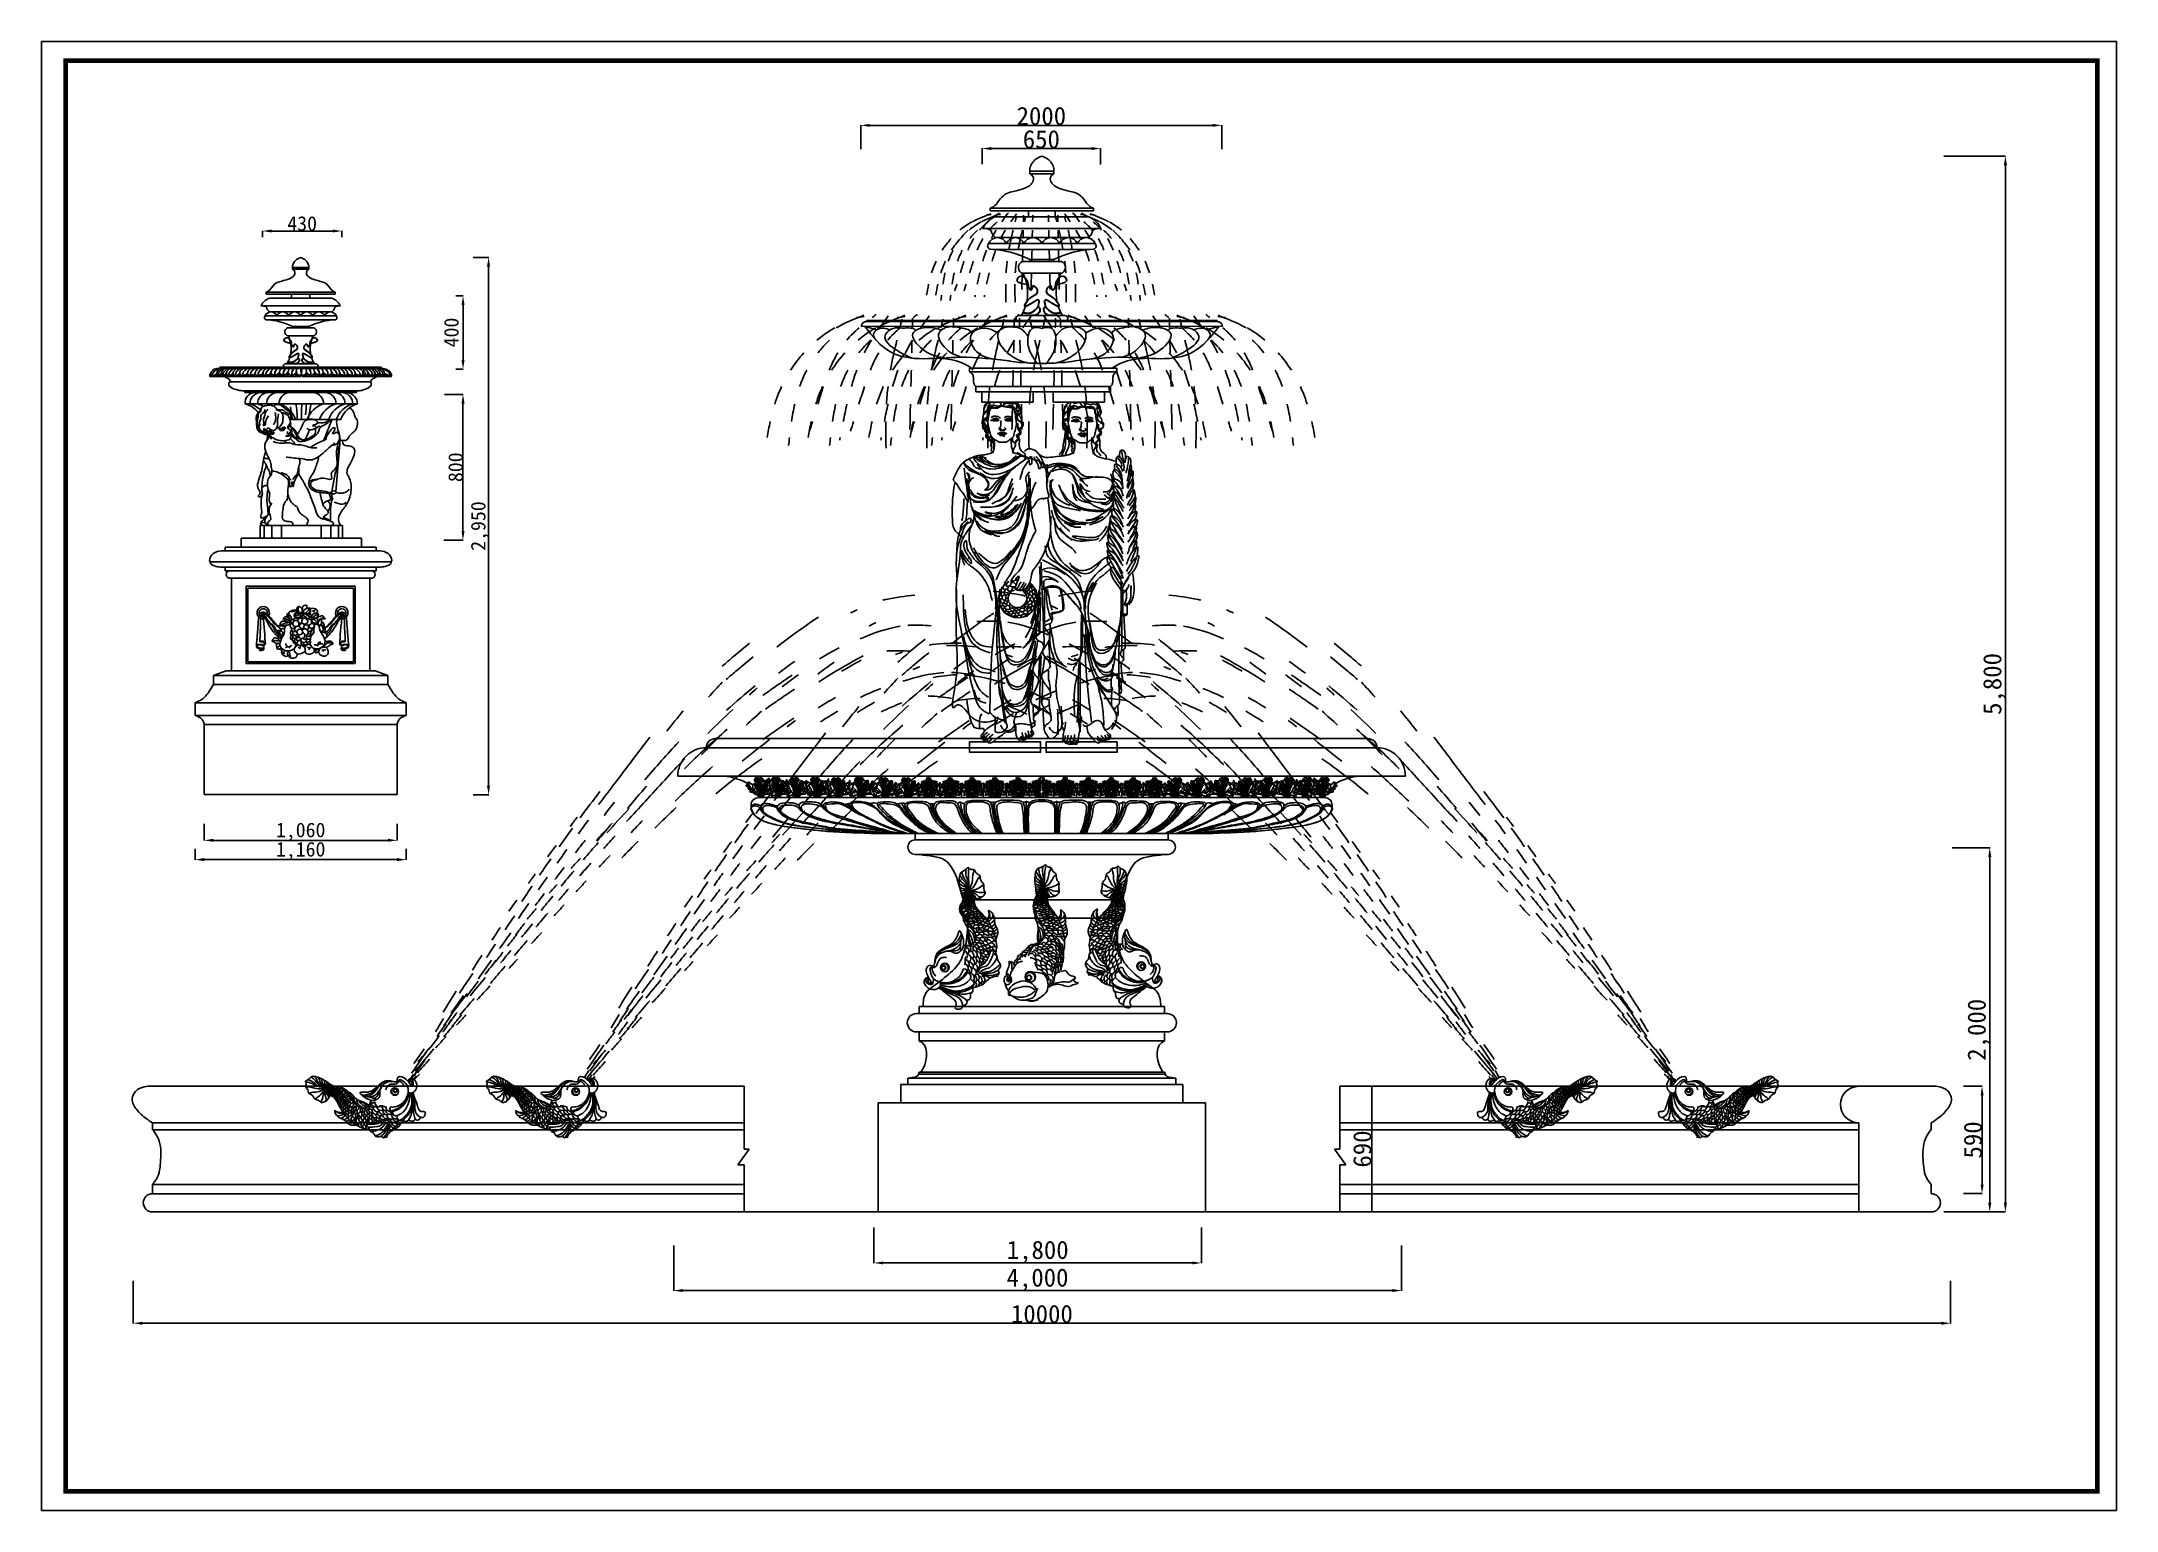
# Model space of a CAD drawing. Extents: x 3172 to 33391, y 13916 to 34175.
# Drawn here: x 3172 to 14578, y 26104 to 34175 of the extents above; entities that cross this region are included whole.
import ezdxf

# ---------------------------------------------------------------- set-up
doc = ezdxf.new("R2010")
doc.units = 0
doc.layers.get('0').update_dxf_attribs({"linetype": 'CONTINUOUS'})
doc.layers.get('DEFPOINTS').update_dxf_attribs({"linetype": 'CONTINUOUS'})
doc.layers.add('3', color=7, linetype='CONTINUOUS')
doc.dimstyles.new('ISO-25', dxfattribs={"dimtxt": 2.5, "dimasz": 2.5, "dimexe": 1.25, "dimexo": 0.625, "dimtad": 1, "dimdec": 4, "dimdsep": 46, "dimlunit": 6, "dimtxsty": 'Standard', "dimcen": 2.5, "dimadec": 0, "dimazin": 0, "dimtfac": 1, "dimtdec": 4, "dimtmove": 0, "dimatfit": 3, "dimfxl": 1, "dimtolj": 1, "dimtzin": 0, "dimarcsym": 0})

msp = doc.modelspace()

# ---------------------------------------------------------------- blocks, each defined once
blk = doc.blocks.new('*D247')
at = {"layer": '3', "color": 0, "linetype": 'Continuous', "lineweight": -2}
for p, q in [((13628, 33545), (13968, 33545)), ((13967, 33495), (13967, 27795)), ((13628, 27745), (13968, 27745))]:
    blk.add_line(p, q, dxfattribs=at)
at = {"layer": '3', "color": 0, "linetype": 'Continuous'}
for points in [[(13959, 33495), (13976, 33495), (13967, 33545)], [(13959, 27795), (13976, 27795), (13967, 27745)]]:
    blk.add_solid(points, dxfattribs=at)
at = {"layer": 'DEFPOINTS', "color": 0, "linetype": 'Continuous'}
for p in [(13628, 33545), (13628, 27745), (13967, 27745)]:
    blk.add_point(p, dxfattribs=at)
at = {"layer": '3', "color": 0, "linetype": 'Continuous', "insert": (13908, 30645), "char_height": 100, "attachment_point": 5, "rotation": 90}
blk.add_mtext('\\A1;5,800', dxfattribs=at)
blk = doc.blocks.new('*D248')
at = {"layer": '3', "color": 0, "linetype": 'Continuous', "lineweight": -2}
for p, q in [((3676, 27365), (3676, 27131)), ((13666, 27365), (13666, 27131)), ((3726, 27133), (13616, 27133))]:
    blk.add_line(p, q, dxfattribs=at)
at = {"layer": '3', "color": 0, "linetype": 'Continuous'}
for points in [[(3726, 27141), (3726, 27124), (3676, 27133)], [(13616, 27141), (13616, 27124), (13666, 27133)]]:
    blk.add_solid(points, dxfattribs=at)
at = {"layer": 'DEFPOINTS', "color": 0, "linetype": 'Continuous'}
for p in [(3676, 27365), (13666, 27365), (13666, 27133)]:
    blk.add_point(p, dxfattribs=at)
at = {"layer": '3', "color": 0, "linetype": 'Continuous', "insert": (8671, 27183), "char_height": 100, "attachment_point": 5}
blk.add_mtext('\\A1;10000', dxfattribs=at)
blk = doc.blocks.new('*D249')
at = {"color": 0, "lineweight": -2}
for p, q in [((10309, 28435), (10485, 28435)), ((10484, 28432), (10484, 27747)), ((10309, 27745), (10485, 27745))]:
    blk.add_line(p, q, dxfattribs=at)
at = {"color": 0}
for points in [[(10483, 28432), (10484, 28432), (10484, 28435)], [(10483, 27747), (10484, 27747), (10484, 27745)]]:
    blk.add_solid(points, dxfattribs=at)
at = {"layer": 'DEFPOINTS', "color": 0}
for p in [(10308, 28435), (10308, 27745), (10484, 27745)]:
    blk.add_point(p, dxfattribs=at)
at = {"color": 0, "insert": (10433, 28090), "char_height": 100, "attachment_point": 5, "rotation": 90}
blk.add_mtext('\\A1;690', dxfattribs=at)
blk = doc.blocks.new('*D250')
at = {"layer": '3', "color": 0, "linetype": 'Continuous', "lineweight": -2}
for p, q in [((7748, 27659), (7748, 27463)), ((9548, 27659), (9548, 27463)), ((7798, 27464), (9498, 27464))]:
    blk.add_line(p, q, dxfattribs=at)
at = {"layer": '3', "color": 0, "linetype": 'Continuous'}
for points in [[(7798, 27472), (7798, 27456), (7748, 27464)], [(9498, 27472), (9498, 27456), (9548, 27464)]]:
    blk.add_solid(points, dxfattribs=at)
at = {"layer": 'DEFPOINTS', "color": 0, "linetype": 'Continuous'}
for p in [(7748, 27659), (9548, 27659), (9548, 27464)]:
    blk.add_point(p, dxfattribs=at)
at = {"layer": '3', "color": 0, "linetype": 'Continuous', "insert": (8648, 27523), "char_height": 100, "attachment_point": 5}
blk.add_mtext('\\A1;1,800', dxfattribs=at)
blk = doc.blocks.new('*D251')
at = {"layer": '3', "color": 0, "linetype": 'Continuous', "lineweight": -2}
for p, q in [((6647, 27559), (6647, 27311)), ((10647, 27559), (10647, 27311)), ((6697, 27312), (10597, 27312))]:
    blk.add_line(p, q, dxfattribs=at)
at = {"layer": '3', "color": 0, "linetype": 'Continuous'}
for points in [[(6697, 27321), (6697, 27304), (6647, 27312)], [(10597, 27321), (10597, 27304), (10647, 27312)]]:
    blk.add_solid(points, dxfattribs=at)
at = {"layer": 'DEFPOINTS', "color": 0, "linetype": 'Continuous'}
for p in [(6647, 27559), (10647, 27559), (10647, 27312)]:
    blk.add_point(p, dxfattribs=at)
at = {"layer": '3', "color": 0, "linetype": 'Continuous', "insert": (8647, 27371), "char_height": 100, "attachment_point": 5}
blk.add_mtext('\\A1;4,000', dxfattribs=at)
blk = doc.blocks.new('A$C17345736')
blk.add_circle((145, 230), 23.9)
for points in [[(460, 450), (478, 487), (507, 539), (551, 574), (584, 569), (597, 568), (598, 557), (612, 541), (611, 514), (616, 497), (603, 468), (603, 446), (584, 418), (580, 406), (559, 396), (532, 401), (507, 410), (501, 410)], [(555, 575), (540, 535), (539, 519), (521, 481)], [(472, 457), (434, 435), (398, 375), (396, 368)], [(465, 460), (474, 463), (479, 461)], [(471, 471), (482, 471), (485, 466)], [(475, 458), (477, 453), (476, 449)], [(476, 459), (485, 455), (486, 443)], [(477, 482), (485, 481), (492, 472), (493, 469)], [(485, 494), (496, 488), (498, 470)], [(486, 465), (489, 460), (486, 455)], [(489, 462), (495, 458), (493, 449)], [(490, 511), (501, 499), (507, 482), (506, 474)], [(492, 466), (496, 464), (495, 457)], [(496, 460), (502, 458), (502, 451)], [(499, 470), (503, 466), (502, 459)], [(503, 530), (506, 518), (513, 504), (512, 477)], [(503, 461), (509, 456), (507, 446)], [(504, 468), (509, 465), (509, 456)], [(508, 473), (513, 469), (511, 463)], [(510, 459), (516, 457), (515, 446)], [(513, 468), (518, 465), (516, 457)], [(514, 476), (518, 474), (517, 466)], [(518, 549), (516, 531), (520, 517), (515, 480)], [(518, 461), (521, 457), (519, 447), (516, 444)], [(534, 565), (531, 549), (531, 509), (518, 481)], [(519, 471), (524, 467), (522, 456)], [(520, 479), (524, 474), (523, 469)], [(524, 474), (560, 493), (601, 530), (613, 536)], [(526, 470), (541, 468), (585, 482), (613, 490), (616, 489)], [(528, 460), (558, 448), (595, 443), (605, 443)], [(577, 568), (557, 539), (545, 506), (537, 492)], [(413, 372), (400, 371), (381, 322), (355, 279), (339, 259), (326, 224)], [(400, 294), (399, 339), (396, 364), (399, 370)], [(401, 380), (411, 380), (418, 376)], [(404, 371), (403, 347), (406, 328), (401, 310)], [(504, 411), (494, 392), (491, 328), (483, 231), (458, 168), (429, 127), (408, 106), (404, 95)], [(404, 390), (412, 388), (419, 379)], [(408, 391), (419, 395), (429, 395)], [(411, 405), (422, 401), (423, 394)], [(412, 354), (421, 350), (430, 333)], [(414, 364), (426, 360), (430, 344)], [(416, 411), (425, 413), (434, 413)], [(417, 376), (429, 372), (435, 361)], [(419, 379), (435, 379), (447, 367)], [(424, 396), (437, 389), (438, 377)], [(425, 423), (430, 421), (433, 417)], [(425, 346), (445, 343), (447, 327)], [(426, 400), (440, 400), (451, 386)], [(428, 359), (442, 358), (454, 340)], [(432, 414), (438, 410), (440, 401)], [(433, 434), (438, 432), (436, 420)], [(435, 419), (446, 416), (450, 405)], [(435, 364), (451, 366), (461, 351)], [(436, 438), (446, 438), (450, 436)], [(438, 385), (453, 385), (460, 372)], [(440, 406), (450, 405), (457, 395)], [(441, 428), (448, 424), (454, 416)], [(442, 375), (461, 369), (465, 360)], [(443, 428), (457, 424), (465, 416)], [(445, 344), (457, 339), (465, 327)], [(446, 417), (457, 416), (462, 403)], [(447, 394), (456, 395), (466, 386), (467, 383)], [(448, 437), (456, 433), (457, 425)], [(448, 353), (464, 349), (472, 340)], [(449, 446), (455, 445), (458, 443)], [(451, 405), (462, 404), (468, 396)], [(455, 445), (464, 439), (464, 427)], [(456, 383), (466, 384), (475, 376), (475, 370)], [(457, 360), (468, 360), (480, 347)], [(458, 428), (469, 425), (472, 415)], [(458, 415), (469, 416), (480, 402)], [(459, 443), (468, 441), (473, 433)], [(460, 394), (470, 396), (482, 382)], [(461, 370), (476, 371), (483, 358)], [(462, 409), (473, 405), (475, 393)], [(465, 453), (470, 449), (469, 441)], [(465, 432), (473, 432), (480, 418)], [(466, 348), (482, 348), (491, 332)], [(468, 451), (477, 447), (479, 437)], [(469, 441), (476, 440), (484, 428)], [(470, 383), (483, 381), (487, 369)], [(470, 423), (479, 418), (484, 409)], [(474, 432), (484, 427), (484, 414)], [(474, 403), (489, 397), (489, 384)], [(474, 357), (481, 358), (491, 350)], [(475, 372), (485, 371), (489, 364)], [(477, 447), (487, 441), (490, 434)], [(477, 410), (483, 409), (489, 399)], [(478, 390), (489, 386), (491, 380)], [(480, 436), (492, 431), (493, 421)], [(483, 413), (489, 411), (494, 399), (493, 398)], [(485, 423), (494, 421), (493, 409)], [(487, 453), (492, 451), (491, 440), (489, 437)], [(489, 399), (494, 397), (495, 394)], [(494, 453), (502, 451), (504, 439)], [(494, 446), (500, 439), (494, 425)], [(494, 423), (500, 420), (503, 411), (501, 407)], [(494, 413), (499, 412), (498, 401), (496, 396)], [(496, 443), (503, 440), (507, 432), (504, 427)], [(497, 433), (500, 432), (503, 420), (502, 418)], [(503, 449), (508, 446), (507, 437)], [(508, 438), (511, 435), (508, 424), (504, 423)], [(508, 449), (513, 447), (514, 438), (512, 435)], [(516, 440), (515, 429), (510, 415), (509, 411)], [(518, 444), (523, 433), (520, 417), (522, 406)], [(524, 455), (537, 448), (554, 425), (576, 410)], [(524, 450), (534, 435), (537, 415), (545, 401), (551, 398)], [(40, 248), (27, 252), (11, 247), (0, 210), (9, 188), (21, 176)], [(41, 245), (23, 246), (16, 223), (33, 205), (45, 211), (58, 223)], [(40, 238), (30, 237), (24, 227), (28, 215), (33, 211)], [(100, 275), (83, 296), (71, 295), (41, 244), (36, 214)], [(92, 277), (83, 280), (69, 264), (58, 228), (75, 183), (100, 159)], [(94, 274), (89, 271), (77, 248), (77, 226)], [(95, 269), (111, 267), (129, 274), (144, 282), (170, 281), (187, 267)], [(118, 285), (147, 303), (184, 303), (244, 277), (276, 273), (298, 279)], [(125, 292), (155, 311), (211, 308), (262, 290), (303, 289), (316, 293)], [(138, 245), (146, 242), (151, 233), (148, 226), (143, 222), (136, 222), (128, 227), (126, 234), (129, 241), (135, 245), (138, 245)], [(137, 244), (133, 243), (128, 232), (134, 225), (144, 226), (148, 235), (144, 242), (137, 244)], [(140, 253), (154, 249), (162, 240), (164, 233), (161, 221), (155, 213), (143, 208), (136, 209)], [(159, 316), (175, 319), (215, 313), (267, 297), (298, 299), (333, 313)], [(197, 299), (218, 288), (242, 268), (272, 258), (284, 263)], [(200, 299), (225, 279), (248, 247), (271, 245), (279, 246), (300, 256), (306, 264), (320, 280), (328, 296), (334, 313)], [(287, 236), (290, 224), (281, 199), (269, 193)], [(304, 255), (307, 245), (291, 234), (281, 235)], [(308, 248), (311, 231), (303, 213), (290, 208)], [(321, 242), (324, 226), (315, 213), (300, 210)], [(331, 235), (335, 226), (321, 201), (316, 199)], [(336, 233), (344, 253), (353, 271), (362, 286)], [(349, 231), (345, 218), (336, 214)], [(347, 235), (360, 257), (369, 286), (371, 297)], [(359, 234), (363, 228), (359, 211)], [(360, 234), (383, 278), (377, 307)], [(366, 237), (376, 235), (380, 213), (379, 209)], [(378, 245), (388, 242), (392, 220), (391, 217)], [(386, 339), (393, 307), (392, 272), (387, 255)], [(386, 252), (412, 243), (415, 221)], [(395, 231), (412, 223), (413, 200)], [(396, 272), (409, 259), (408, 251)], [(402, 297), (411, 290), (411, 273)], [(404, 301), (419, 305), (436, 287)], [(404, 271), (425, 266), (435, 245)], [(407, 323), (423, 312), (423, 301)], [(409, 259), (421, 253), (431, 232)], [(410, 338), (419, 333), (426, 321)], [(415, 286), (421, 284), (433, 272)], [(415, 271), (433, 272), (449, 254)], [(417, 233), (434, 225), (436, 208)], [(420, 319), (437, 312), (448, 297)], [(424, 320), (443, 324), (448, 311)], [(425, 283), (443, 285), (457, 268)], [(426, 333), (444, 334), (449, 320)], [(429, 244), (449, 235), (449, 214)], [(433, 299), (446, 294), (456, 282), (454, 273)], [(433, 252), (453, 245), (456, 229)], [(436, 313), (456, 308), (463, 294)], [(442, 267), (456, 270), (468, 258)], [(442, 253), (469, 256), (476, 241)], [(446, 332), (456, 330), (460, 317)], [(447, 321), (457, 321), (468, 311)], [(448, 294), (466, 291), (474, 277)], [(454, 273), (473, 275), (479, 259)], [(456, 309), (467, 311), (480, 298)], [(456, 234), (471, 242), (483, 226)], [(493, 279), (519, 293), (531, 316), (536, 296), (509, 234), (494, 194), (458, 169)], [(460, 325), (469, 327), (480, 313)], [(461, 335), (471, 340), (484, 324)], [(466, 293), (472, 295), (489, 284), (493, 276)], [(470, 307), (486, 312), (491, 285)], [(471, 256), (483, 257), (486, 255)], [(472, 278), (481, 278), (490, 270)], [(476, 323), (486, 322), (492, 316)], [(477, 336), (488, 334), (491, 323)], [(486, 239), (497, 236), (508, 239), (512, 244)], [(490, 254), (500, 255), (511, 254), (519, 257)], [(528, 313), (514, 293), (497, 286), (493, 285)], [(494, 270), (511, 271), (528, 278), (535, 283)], [(21, 176), (37, 168), (69, 176), (73, 182)], [(23, 211), (29, 210), (35, 213), (36, 215)], [(48, 166), (56, 134), (67, 81), (64, 37), (45, 21), (50, 12), (73, 0), (97, 37), (71, 109), (65, 129), (52, 168)], [(86, 7), (105, 0), (118, 8), (116, 38), (104, 68), (72, 123), (66, 138), (59, 162)], [(60, 165), (70, 138), (93, 100), (120, 75), (147, 59), (181, 51), (193, 50)], [(63, 161), (81, 126), (120, 83), (156, 66), (199, 57), (207, 58)], [(68, 171), (96, 133), (140, 102), (166, 92), (213, 92)], [(72, 180), (88, 161), (130, 133), (188, 123), (214, 128), (220, 130)], [(73, 181), (96, 156), (127, 138), (179, 129), (210, 133), (227, 138)], [(75, 182), (108, 154), (175, 142), (206, 153), (217, 158), (227, 151), (227, 138), (222, 128), (224, 123), (221, 99), (214, 93), (215, 74), (208, 56), (198, 53), (191, 46), (179, 33), (167, 28)], [(78, 118), (111, 74), (134, 48), (160, 34), (169, 29)], [(235, 115), (238, 99), (229, 80), (217, 75)], [(238, 141), (235, 130), (226, 116)], [(242, 172), (246, 164), (232, 138), (227, 137)], [(255, 153), (253, 132), (243, 120), (227, 114)], [(274, 202), (259, 193), (249, 182), (242, 174), (239, 172)], [(262, 129), (265, 113), (256, 95), (243, 89)], [(262, 193), (264, 180), (256, 155), (244, 149)], [(270, 166), (273, 149), (265, 131), (252, 126)], [(261, 96), (291, 111), (336, 110), (356, 117), (395, 137)], [(292, 204), (290, 182), (279, 171), (263, 164)], [(267, 92), (296, 102), (324, 91), (351, 95), (403, 121)], [(283, 142), (287, 134), (273, 108), (268, 107)], [(291, 182), (293, 169), (285, 144), (273, 138)], [(306, 177), (309, 161), (300, 143), (287, 137)], [(303, 145), (307, 137), (293, 111), (288, 110)], [(312, 211), (315, 194), (306, 176), (293, 171)], [(323, 164), (323, 154), (316, 135), (308, 129)], [(328, 201), (331, 184), (322, 166), (309, 161)], [(315, 133), (317, 126), (315, 117), (312, 110)], [(318, 124), (327, 118), (329, 110)], [(340, 184), (343, 168), (335, 149), (322, 144)], [(328, 145), (331, 140), (328, 117), (327, 114)], [(397, 137), (404, 139), (406, 130), (401, 113), (405, 99), (396, 82), (392, 67), (388, 44), (369, 33), (358, 28), (353, 15), (338, 10), (333, 7), (332, 12)], [(344, 217), (347, 208), (338, 187), (333, 182)], [(333, 138), (341, 123), (341, 112)], [(343, 160), (345, 148), (341, 134), (338, 129)], [(343, 138), (349, 135), (358, 123), (355, 115)], [(344, 163), (353, 159), (359, 139), (355, 128)], [(347, 201), (353, 191), (350, 168), (345, 164)], [(347, 220), (359, 214), (356, 186), (353, 182)], [(356, 182), (365, 171), (359, 151)], [(359, 195), (368, 193), (373, 171), (371, 168)], [(360, 138), (368, 136), (377, 128)], [(363, 222), (373, 217), (379, 197), (374, 187)], [(364, 161), (374, 159), (378, 137), (377, 134)], [(365, 170), (381, 166), (385, 144), (384, 141)], [(376, 187), (385, 185), (390, 163), (388, 160)], [(378, 204), (388, 202), (392, 180), (391, 177)], [(379, 225), (389, 223), (394, 201), (392, 197)], [(379, 147), (387, 144), (395, 136)], [(385, 162), (394, 160), (399, 138), (397, 135)], [(394, 182), (409, 172), (409, 151)], [(397, 206), (407, 201), (412, 176)], [(399, 159), (414, 151), (407, 125)], [(407, 176), (429, 169), (433, 145)], [(411, 133), (416, 126), (414, 116)], [(413, 151), (427, 147), (431, 130)], [(414, 221), (422, 217), (425, 191)], [(414, 199), (429, 192), (431, 174)], [(427, 208), (448, 192), (450, 163)], [(428, 175), (445, 167), (452, 154)], [(438, 214), (450, 208), (456, 191)], [(449, 190), (459, 190), (463, 182)], [(450, 227), (462, 226), (474, 202)], [(454, 208), (462, 206), (468, 198)], [(473, 198), (475, 198), (485, 193)], [(474, 208), (479, 208), (497, 209)], [(482, 222), (487, 222), (500, 222), (506, 227)], [(122, 15), (138, 10), (152, 20), (163, 29), (172, 30)], [(191, 46), (219, 34), (249, 25), (280, 26), (287, 26), (295, 28)], [(219, 74), (222, 57), (212, 43), (200, 42)], [(237, 64), (240, 56), (235, 42), (218, 35)], [(240, 99), (243, 83), (234, 65), (222, 59)], [(239, 43), (243, 38), (240, 28), (238, 28)], [(256, 95), (259, 87), (246, 61), (241, 60)], [(258, 73), (262, 65), (248, 39), (243, 38)], [(255, 43), (257, 38), (255, 29), (253, 25)], [(272, 65), (275, 57), (261, 31), (257, 30)], [(261, 83), (298, 85), (325, 75), (403, 90)], [(271, 38), (271, 30), (265, 25)], [(273, 78), (294, 71), (314, 59), (338, 50), (388, 49)], [(274, 70), (296, 60), (307, 52), (344, 34), (361, 30)], [(274, 57), (290, 48), (298, 28), (307, 23), (330, 13), (334, 9)], [(276, 62), (286, 58), (306, 38), (330, 23), (351, 16)]]:
    blk.add_spline(points, degree=3)
for points, knots in [([(595, 563), (586, 554), (560, 529), (537, 483), (494, 469), (470, 457), (470, 457), (463, 454)], [0, 0, 0, 0, 39.696934, 105.517789, 144.110858, 172.789558, 186.177501, 186.177501, 186.177501, 186.177501]), ([(303, 255), (317, 243), (339, 226), (393, 243), (402, 311), (412, 355), (417, 377)], [0, 0, 0, 0, 49.630454, 77.728915, 153.177775, 222.434168, 222.434168, 222.434168, 222.434168]), ([(84, 279), (86, 278), (106, 265), (155, 348), (251, 292), (304, 316), (341, 340), (332, 301), (306, 288), (284, 265), (275, 250), (272, 245)], [0, 0, 0, 0, 8.391536, 67.786494, 192.868889, 252.080113, 268.151032, 286.751598, 329.798109, 362.782151, 380.535045, 380.535045, 380.535045, 380.535045])]:
    blk.add_open_spline(points, degree=3, knots=knots)
blk = doc.blocks.new('A$C4FF96143')
blk.add_circle((145, 134), 28.7)
for points in [[(226, 569), (225, 610), (227, 669), (249, 721), (281, 731), (294, 737), (300, 728), (319, 719), (330, 695), (343, 683), (345, 650), (355, 631), (351, 597), (352, 584), (339, 567), (312, 558), (285, 555), (281, 552)], [(238, 705), (243, 690), (262, 654), (263, 623)], [(253, 723), (257, 681), (264, 666), (265, 624)], [(276, 727), (272, 692), (276, 658), (275, 642)], [(271, 620), (295, 653), (314, 705), (322, 716)], [(233, 581), (209, 544), (205, 474), (207, 467)], [(224, 637), (240, 631), (253, 619), (256, 611)], [(226, 606), (234, 608), (244, 603), (246, 601)], [(226, 593), (235, 597), (241, 594)], [(226, 581), (232, 587), (237, 587)], [(227, 620), (240, 620), (250, 604)], [(228, 660), (235, 650), (248, 641), (260, 617)], [(229, 573), (235, 573), (238, 565)], [(231, 684), (238, 667), (248, 656), (261, 621)], [(232, 574), (242, 574), (248, 566)], [(235, 584), (246, 585), (252, 574)], [(235, 583), (239, 579), (240, 575)], [(242, 594), (247, 591), (246, 585)], [(242, 574), (254, 574), (260, 569)], [(246, 593), (253, 592), (255, 583)], [(247, 598), (251, 598), (253, 591)], [(248, 584), (254, 584), (258, 575), (258, 571)], [(251, 604), (256, 603), (259, 596)], [(253, 594), (259, 595), (262, 589)], [(254, 587), (262, 589), (270, 579)], [(256, 605), (263, 605), (267, 597)], [(257, 612), (264, 610), (265, 604)], [(258, 581), (266, 577), (267, 562)], [(259, 598), (267, 597), (269, 587)], [(261, 579), (269, 580), (276, 574), (276, 569)], [(262, 617), (267, 617), (269, 609)], [(264, 588), (270, 587), (274, 579)], [(265, 622), (272, 620), (273, 614)], [(265, 609), (270, 608), (272, 601)], [(266, 600), (272, 600), (276, 590)], [(266, 571), (270, 571), (278, 562), (277, 560)], [(269, 614), (275, 613), (278, 603)], [(269, 590), (274, 591), (279, 583), (278, 580)], [(272, 605), (277, 604), (280, 594), (278, 589)], [(274, 581), (278, 579), (280, 568), (277, 566)], [(275, 617), (289, 622), (322, 655), (343, 675), (347, 675)], [(280, 603), (296, 602), (320, 590), (347, 586)], [(280, 590), (289, 583), (294, 567), (300, 558)], [(280, 585), (285, 575), (286, 561), (287, 557)], [(282, 609), (313, 612), (349, 624), (357, 629)], [(283, 598), (298, 590), (310, 573), (324, 564), (330, 565)], [(220, 478), (209, 471), (214, 419), (211, 369), (206, 343), (210, 307)], [(203, 507), (214, 508), (218, 503)], [(204, 514), (211, 520), (219, 524)], [(204, 490), (211, 492), (222, 487)], [(205, 480), (214, 485), (223, 484)], [(206, 493), (215, 502), (223, 506)], [(207, 529), (213, 530), (217, 527)], [(244, 402), (222, 442), (208, 463), (208, 470)], [(209, 543), (214, 543), (218, 532)], [(210, 547), (219, 552), (223, 552)], [(212, 473), (222, 451), (233, 436), (238, 417)], [(217, 530), (229, 532), (237, 524)], [(217, 524), (225, 523), (230, 516)], [(218, 560), (224, 562), (227, 562)], [(218, 504), (233, 504), (240, 494)], [(219, 541), (227, 540), (235, 536)], [(219, 509), (231, 516), (247, 508)], [(221, 552), (230, 552), (234, 545)], [(221, 541), (235, 545), (246, 541)], [(221, 484), (234, 486), (244, 478)], [(222, 487), (236, 495), (252, 489)], [(224, 562), (234, 561), (240, 550)], [(224, 471), (237, 474), (248, 461)], [(227, 461), (237, 463), (252, 451)], [(228, 562), (236, 565), (246, 560)], [(228, 520), (237, 524), (249, 519)], [(229, 533), (239, 537), (249, 528)], [(234, 549), (245, 551), (253, 543)], [(236, 501), (249, 508), (262, 500)], [(238, 565), (245, 567), (257, 560)], [(238, 555), (245, 559), (258, 549)], [(238, 525), (249, 529), (258, 524)], [(239, 473), (251, 479), (270, 469)], [(240, 538), (249, 543), (266, 535)], [(240, 513), (248, 518), (260, 514), (262, 513)], [(242, 460), (261, 467), (271, 454)], [(243, 481), (256, 490), (272, 481)], [(244, 494), (264, 497), (271, 491)], [(246, 560), (257, 560), (264, 548)], [(246, 533), (258, 535), (265, 525)], [(248, 549), (257, 550), (266, 543)], [(249, 449), (264, 458), (275, 448)], [(250, 566), (262, 567), (268, 558)], [(251, 519), (259, 525), (276, 518)], [(253, 508), (261, 513), (273, 510), (276, 505)], [(259, 541), (266, 543), (275, 537)], [(260, 533), (275, 535), (282, 524)], [(260, 477), (276, 481), (287, 476)], [(261, 557), (269, 558), (274, 547)], [(261, 468), (274, 469), (287, 462)], [(263, 547), (270, 548), (280, 539), (279, 537)], [(263, 498), (276, 506), (288, 498)], [(265, 514), (278, 519), (287, 509)], [(265, 487), (274, 493), (291, 487)], [(267, 458), (277, 461), (286, 451)], [(268, 561), (275, 561), (281, 554), (281, 550)], [(269, 524), (280, 526), (285, 521)], [(273, 552), (278, 553), (282, 543), (283, 537)], [(274, 507), (284, 510), (291, 505)], [(275, 537), (280, 538), (282, 535)], [(278, 481), (292, 488), (307, 478)], [(279, 467), (286, 476), (305, 468)], [(281, 492), (287, 497), (299, 494)], [(283, 555), (283, 533), (310, 475), (346, 385), (353, 317), (346, 267), (337, 239)], [(283, 457), (290, 464), (306, 456)], [(293, 476), (304, 479), (312, 471)], [(298, 464), (307, 467), (316, 465)], [(301, 446), (312, 458), (329, 437)], [(349, 478), (346, 454), (333, 440), (330, 437)], [(334, 432), (350, 456), (350, 482), (364, 467), (368, 400), (373, 357), (353, 318)], [(248, 362), (239, 338), (218, 317), (189, 304), (161, 278), (146, 249)], [(211, 437), (232, 412), (247, 379), (250, 362)], [(215, 319), (213, 340), (213, 361), (213, 378)], [(236, 331), (236, 381), (217, 404)], [(224, 326), (225, 352), (221, 381), (217, 392)], [(232, 447), (243, 446), (254, 439)], [(236, 432), (256, 429), (261, 420)], [(244, 410), (256, 421), (279, 413)], [(244, 406), (256, 405), (263, 389)], [(247, 349), (257, 351), (271, 334), (271, 330)], [(250, 434), (269, 436), (286, 428)], [(250, 382), (268, 376), (270, 368)], [(251, 359), (278, 363), (291, 345)], [(253, 437), (268, 449), (279, 440)], [(258, 385), (279, 389), (298, 375)], [(261, 402), (267, 403), (283, 399)], [(267, 437), (287, 441), (299, 432)], [(268, 389), (283, 399), (305, 390)], [(268, 375), (281, 376), (300, 362)], [(268, 345), (287, 345), (299, 326)], [(271, 422), (285, 424), (299, 417), (302, 409)], [(271, 404), (286, 414), (306, 406)], [(273, 448), (282, 453), (296, 449)], [(286, 425), (304, 431), (317, 422)], [(287, 442), (295, 449), (313, 442)], [(287, 357), (305, 357), (316, 343)], [(289, 345), (299, 345), (313, 323)], [(292, 381), (313, 384), (323, 371)], [(293, 372), (315, 373), (324, 354)], [(294, 398), (305, 407), (321, 402)], [(300, 386), (322, 401), (336, 391)], [(301, 409), (317, 419), (330, 408)], [(303, 432), (307, 437), (327, 434), (334, 429)], [(314, 349), (328, 349), (341, 337)], [(315, 422), (323, 425), (335, 423)], [(319, 367), (330, 371), (352, 355)], [(321, 375), (331, 389), (348, 381)], [(324, 402), (334, 408), (338, 407)], [(331, 351), (339, 353), (349, 348)], [(338, 425), (353, 433), (365, 447), (369, 455)], [(342, 409), (351, 414), (361, 418), (366, 425)], [(346, 394), (357, 395), (365, 403), (367, 409)], [(349, 360), (353, 363), (369, 372)], [(350, 376), (354, 379), (366, 385), (369, 392)], [(353, 351), (355, 352), (366, 352)], [(37, 229), (55, 224), (67, 200)], [(85, 240), (69, 228), (66, 205)], [(76, 217), (91, 235), (104, 238)], [(85, 232), (92, 256), (119, 258)], [(94, 237), (110, 250), (118, 246)], [(103, 263), (128, 271), (141, 263)], [(109, 251), (128, 256), (131, 256)], [(113, 271), (138, 281), (147, 278)], [(237, 337), (219, 322), (201, 314), (171, 299), (126, 245)], [(130, 282), (150, 294), (163, 293)], [(146, 295), (168, 309), (183, 309)], [(155, 262), (171, 257), (183, 241), (183, 228)], [(156, 238), (168, 234), (187, 215), (187, 202)], [(166, 270), (182, 266), (188, 252), (185, 238)], [(177, 276), (186, 276), (203, 252), (202, 247)], [(188, 291), (198, 281), (198, 272)], [(190, 301), (198, 302), (211, 290)], [(190, 248), (206, 243), (218, 228), (217, 214)], [(197, 284), (208, 292), (232, 276), (234, 272)], [(198, 280), (208, 278), (223, 261), (225, 254)], [(203, 299), (211, 306), (232, 302), (239, 293)], [(206, 258), (222, 253), (234, 237), (233, 224)], [(214, 275), (226, 277), (245, 264), (246, 257)], [(225, 304), (232, 312), (253, 306), (256, 303)], [(225, 283), (231, 291), (253, 285), (255, 282)], [(226, 262), (242, 257), (255, 241), (254, 227)], [(235, 274), (249, 278), (264, 263)], [(236, 237), (245, 233), (259, 218), (261, 208)], [(240, 337), (250, 339), (264, 322), (264, 318)], [(240, 295), (246, 302), (267, 297), (270, 294)], [(246, 255), (255, 262), (276, 258), (282, 250)], [(249, 253), (261, 250), (271, 240), (274, 236)], [(250, 278), (260, 290), (282, 284), (284, 281)], [(252, 309), (267, 318), (286, 308)], [(256, 234), (261, 234), (281, 221), (283, 219)], [(257, 332), (267, 334), (281, 317), (281, 313)], [(258, 273), (264, 281), (286, 275), (288, 272)], [(264, 234), (281, 235), (291, 230)], [(266, 291), (272, 299), (294, 293), (296, 290)], [(269, 244), (274, 248), (289, 250), (294, 244)], [(276, 303), (289, 313), (309, 295)], [(276, 259), (282, 265), (293, 269)], [(281, 323), (293, 324), (309, 303)], [(290, 230), (296, 220), (298, 211)], [(292, 268), (303, 251), (303, 236)], [(294, 245), (298, 235), (298, 224)], [(296, 290), (303, 276), (301, 265)], [(298, 291), (314, 282), (316, 259)], [(299, 269), (314, 261), (317, 226)], [(299, 233), (307, 220), (302, 195)], [(300, 325), (316, 325), (326, 310)], [(303, 302), (312, 303), (320, 297)], [(304, 244), (314, 233), (310, 211), (311, 212), (312, 214)], [(307, 338), (333, 334), (348, 309)], [(307, 293), (321, 285), (326, 265)], [(341, 270), (339, 240), (336, 214), (333, 196), (333, 199), (318, 159), (314, 151)], [(315, 318), (324, 307), (324, 295)], [(317, 296), (327, 292), (331, 273), (333, 273)], [(319, 269), (328, 253), (332, 235)], [(319, 240), (335, 233), (336, 216)], [(319, 235), (326, 222), (329, 206)], [(323, 308), (336, 293), (339, 257)], [(324, 265), (330, 263), (339, 237)], [(330, 281), (339, 267), (336, 250)], [(335, 333), (344, 337), (351, 332)], [(28, 157), (40, 138), (29, 108), (10, 105), (13, 152), (24, 148), (17, 138), (17, 126), (26, 119), (32, 137), (23, 145), (23, 132), (24, 126), (34, 127)], [(37, 228), (33, 201), (16, 158), (24, 135), (16, 122)], [(17, 46), (17, 66), (57, 105), (105, 115), (161, 82), (172, 58)], [(18, 166), (31, 154), (31, 135), (27, 128)], [(38, 227), (48, 218), (49, 183), (52, 176)], [(51, 181), (69, 204), (86, 218)], [(79, 215), (102, 223), (111, 223)], [(118, 141), (130, 154), (144, 158), (152, 156), (163, 147), (169, 135), (168, 120), (163, 113)], [(125, 135), (133, 142), (145, 142), (151, 135), (152, 128), (149, 121), (139, 114), (131, 116), (124, 124), (124, 132), (126, 135)], [(126, 134), (125, 129), (134, 118), (145, 120), (149, 131), (141, 141), (131, 140), (126, 134)], [(169, 156), (222, 138), (238, 90), (226, 44), (169, 6)], [(180, 211), (182, 193), (187, 179), (191, 170), (191, 166)], [(183, 196), (195, 192), (214, 173), (214, 160)], [(187, 227), (205, 216), (211, 201), (209, 184)], [(193, 169), (202, 168), (218, 144), (217, 140)], [(206, 217), (219, 213), (237, 194), (237, 181)], [(211, 191), (227, 187), (240, 171), (239, 157)], [(216, 172), (234, 161), (240, 146), (238, 129)], [(217, 228), (233, 223), (245, 207), (245, 193)], [(219, 151), (228, 143), (236, 130)], [(235, 132), (242, 125), (240, 104)], [(238, 192), (247, 192), (264, 168), (263, 163)], [(240, 167), (256, 162), (268, 146), (267, 133)], [(241, 136), (257, 132), (269, 116), (269, 102)], [(244, 211), (253, 210), (270, 187), (269, 182)], [(261, 216), (268, 215), (275, 209), (279, 204)], [(263, 181), (272, 177), (275, 157)], [(268, 158), (278, 151), (280, 132)], [(270, 215), (279, 220), (287, 218)], [(272, 193), (285, 185), (285, 172)], [(278, 206), (288, 194), (287, 183)], [(278, 173), (288, 163), (286, 141), (287, 134)], [(288, 217), (297, 208), (298, 192), (297, 188)], [(288, 196), (302, 186), (303, 170)], [(288, 189), (293, 177), (293, 166)], [(296, 176), (303, 165), (301, 153), (302, 147)], [(306, 206), (311, 193), (304, 174)], [(311, 188), (314, 178), (312, 155), (309, 151)], [(314, 228), (322, 214), (318, 195), (313, 189)], [(314, 145), (343, 145), (359, 122), (390, 102), (380, 86), (402, 74), (368, 65)], [(322, 205), (327, 192), (320, 172)], [(18, 47), (38, 37), (66, 16), (123, 12), (154, 23), (170, 53), (179, 65)], [(20, 52), (32, 66), (87, 83), (136, 79), (164, 57)], [(21, 46), (56, 32), (97, 27), (147, 43), (163, 54)], [(80, 11), (115, 7), (137, 0), (159, 1), (174, 5)], [(122, 3), (173, 8), (179, 13)], [(233, 63), (272, 77), (310, 72), (341, 60), (370, 63)], [(245, 114), (253, 97), (244, 79), (238, 72)], [(253, 107), (265, 94), (255, 82)], [(261, 80), (335, 85), (349, 82), (386, 101)]]:
    blk.add_spline(points, degree=3)
for points, knots in [([(294, 731), (290, 719), (279, 685), (279, 634), (247, 601), (231, 579), (231, 579), (227, 574)], [0, 0, 0, 0, 39.696934, 105.517789, 144.110858, 172.789558, 186.177501, 186.177501, 186.177501, 186.177501]), ([(311, 145), (301, 143), (277, 137), (276, 88), (248, 72), (234, 63)], [0, 0, 0, 0, 26.988863, 69.265019, 118.051668, 118.051668, 118.051668, 118.051668]), ([(4, 112), (5, 99), (9, 81), (19, 67), (21, 63)], [95.517913, 95.517913, 95.517913, 95.517913, 126.521035, 138.866475, 138.866475, 138.866475, 138.866475])]:
    blk.add_open_spline(points, degree=3, knots=knots)
for points in [[(51, 181), (39, 169), (34, 151), (28, 132)], [(16, 43), (19, 46), (23, 47), (28, 49)]]:
    blk.add_open_spline(points, degree=3)
at = {"layer": 'DEFPOINTS', "color": 0, "linetype": 'ByBlock'}
blk.add_point((301, 558), dxfattribs=at)
blk = doc.blocks.new('*D252')
at = {"layer": '3', "color": 0, "linetype": 'Continuous', "lineweight": -2}
for p, q in [((13675, 29745), (13883, 29745)), ((13881, 29695), (13881, 27795)), ((13675, 27745), (13883, 27745))]:
    blk.add_line(p, q, dxfattribs=at)
at = {"layer": '3', "color": 0, "linetype": 'Continuous'}
for points in [[(13873, 29695), (13890, 29695), (13881, 29745)], [(13873, 27795), (13890, 27795), (13881, 27745)]]:
    blk.add_solid(points, dxfattribs=at)
at = {"layer": 'DEFPOINTS', "color": 0, "linetype": 'Continuous'}
for p in [(13675, 29745), (13675, 27745), (13881, 27745)]:
    blk.add_point(p, dxfattribs=at)
at = {"layer": '3', "color": 0, "linetype": 'Continuous', "insert": (13822, 28745), "char_height": 100, "attachment_point": 5, "rotation": 90}
blk.add_mtext('\\A1;2,000', dxfattribs=at)
blk = doc.blocks.new('*D253')
at = {"layer": '3', "color": 0, "linetype": 'Continuous', "lineweight": -2}
for p, q in [((13737, 28435), (13840, 28435)), ((13839, 28385), (13839, 27895)), ((13737, 27845), (13840, 27845))]:
    blk.add_line(p, q, dxfattribs=at)
at = {"layer": '3', "color": 0, "linetype": 'Continuous'}
for points in [[(13831, 28385), (13848, 28385), (13839, 28435)], [(13831, 27895), (13848, 27895), (13839, 27845)]]:
    blk.add_solid(points, dxfattribs=at)
at = {"layer": 'DEFPOINTS', "color": 0, "linetype": 'Continuous'}
for p in [(13736, 28435), (13736, 27845), (13839, 27845)]:
    blk.add_point(p, dxfattribs=at)
at = {"layer": '3', "color": 0, "linetype": 'Continuous', "insert": (13789, 28140), "char_height": 100, "attachment_point": 5, "rotation": 90}
blk.add_mtext('\\A1;590', dxfattribs=at)
blk = doc.blocks.new('*D254')
at = {"layer": '3', "color": 0, "linetype": 'Continuous', "lineweight": -2}
for p, q in [((7675, 33583), (7675, 33715)), ((7725, 33714), (9610, 33714)), ((9660, 33583), (9660, 33715))]:
    blk.add_line(p, q, dxfattribs=at)
at = {"layer": '3', "color": 0, "linetype": 'Continuous'}
for points in [[(7725, 33722), (7725, 33706), (7675, 33714)], [(9610, 33722), (9610, 33706), (9660, 33714)]]:
    blk.add_solid(points, dxfattribs=at)
at = {"layer": 'DEFPOINTS', "color": 0, "linetype": 'Continuous'}
for p in [(9660, 33714), (7675, 33583), (9660, 33583)]:
    blk.add_point(p, dxfattribs=at)
at = {"layer": '3', "color": 0, "linetype": 'Continuous', "insert": (8668, 33765), "char_height": 100, "attachment_point": 5}
blk.add_mtext('\\A1;2000', dxfattribs=at)
blk = doc.blocks.new('*D255')
at = {"layer": '3', "color": 0, "linetype": 'Continuous', "lineweight": -2}
for p, q in [((8343, 33500), (8343, 33588)), ((8393, 33587), (8944, 33587)), ((8994, 33499), (8994, 33588))]:
    blk.add_line(p, q, dxfattribs=at)
at = {"layer": '3', "color": 0, "linetype": 'Continuous'}
for points in [[(8393, 33595), (8393, 33578), (8343, 33587)], [(8944, 33595), (8944, 33578), (8994, 33587)]]:
    blk.add_solid(points, dxfattribs=at)
at = {"layer": 'DEFPOINTS', "color": 0, "linetype": 'Continuous'}
for p in [(8994, 33587), (8343, 33499), (8994, 33498)]:
    blk.add_point(p, dxfattribs=at)
at = {"layer": '3', "color": 0, "linetype": 'Continuous', "insert": (8668, 33637), "char_height": 100, "attachment_point": 5}
blk.add_mtext('\\A1;650', dxfattribs=at)
blk = doc.blocks.new('A$C62E27FF9')
at = {"color": 4}
for points, knots in [([(2604, 2648), (2610, 2650), (2667, 2663), (2726, 2670), (2780, 2676)], [3951.174304, 3951.174304, 3951.174304, 3951.174304, 3968.104713, 4129.127709, 4129.127709, 4129.127709, 4129.127709]), ([(2020, 2390), (2077, 2435), (2153, 2490), (2231, 2544), (2249, 2555)], [3316.933159, 3316.933159, 3316.933159, 3316.933159, 3535.309121, 3597.934756, 3597.934756, 3597.934756, 3597.934756]), ([(2740, 2509), (2742, 2510), (2785, 2513), (2828, 2510), (2870, 2508)], [1949.480807, 1949.480807, 1949.480807, 1949.480807, 1954.279277, 2079.106889, 2079.106889, 2079.106889, 2079.106889]), ([(1721, 2286), (1742, 2304), (1791, 2347), (1841, 2388), (1870, 2412)], [3033.684273, 3033.684273, 3033.684273, 3033.684273, 3114.834321, 3229.132713, 3229.132713, 3229.132713, 3229.132713]), ([(1742, 2212), (1762, 2230), (1812, 2272), (1862, 2313), (1891, 2337)], [3033.684273, 3033.684273, 3033.684273, 3033.684273, 3114.834321, 3229.132713, 3229.132713, 3229.132713, 3229.132713]), ([(2625, 2369), (2626, 2369), (2669, 2372), (2713, 2370), (2754, 2368)], [1949.480807, 1949.480807, 1949.480807, 1949.480807, 1954.279277, 2079.106889, 2079.106889, 2079.106889, 2079.106889]), ([(1041, 1525), (1072, 1566), (1166, 1689), (1259, 1813), (1323, 1896)], [1925.382684, 1925.382684, 1925.382684, 1925.382684, 2077.249948, 2390.933477, 2390.933477, 2390.933477, 2390.933477]), ([(1514, 1723), (1515, 1723), (1589, 1799), (1668, 1870), (1748, 1939)], [394.337355, 394.337355, 394.337355, 394.337355, 396.220769, 712.913916, 712.913916, 712.913916, 712.913916]), ([(425, 685), (432, 695), (448, 720), (465, 745), (475, 759)], [804.874981, 804.874981, 804.874981, 804.874981, 841.576821, 893.80315, 893.80315, 893.80315, 893.80315])]:
    blk.add_open_spline(points, degree=3, knots=knots, dxfattribs=at)
for points in [[(2425, 2578), (2437, 2584), (2450, 2590), (2462, 2596)], [(2528, 2506), (2540, 2513), (2553, 2519), (2565, 2525)], [(2479, 2436), (2550, 2467), (2623, 2493), (2699, 2505)], [(2029, 2247), (2059, 2269), (2088, 2291), (2119, 2312)], [(2246, 2242), (2275, 2264), (2305, 2286), (2335, 2307)], [(2255, 2326), (2290, 2347), (2326, 2367), (2363, 2386)], [(2377, 2258), (2412, 2279), (2448, 2299), (2485, 2318)], [(1645, 2115), (1670, 2143), (1696, 2171), (1721, 2198)], [(1744, 2044), (1796, 2089), (1848, 2134), (1901, 2178)], [(2050, 2172), (2079, 2195), (2109, 2217), (2139, 2238)], [(1870, 2127), (1884, 2140), (1898, 2153), (1912, 2166)], [(1416, 1929), (1445, 1966), (1476, 2004), (1506, 2041)], [(1641, 1915), (1686, 1959), (1732, 2003), (1779, 2047)], [(1295, 1661), (1356, 1732), (1418, 1802), (1482, 1870)], [(939, 1453), (975, 1501), (1011, 1549), (1048, 1597)], [(1199, 1504), (1234, 1545), (1269, 1586), (1305, 1627)], [(1071, 1466), (1090, 1490), (1109, 1515), (1128, 1539)], [(824, 1293), (848, 1327), (872, 1361), (897, 1395)], [(885, 1405), (898, 1422), (911, 1440), (924, 1457)], [(930, 1365), (948, 1390), (966, 1415), (985, 1440)], [(1033, 1324), (1060, 1357), (1088, 1391), (1115, 1424)], [(762, 1239), (777, 1259), (792, 1280), (807, 1300)], [(814, 1204), (831, 1229), (849, 1253), (866, 1278)], [(914, 1261), (932, 1284), (950, 1307), (968, 1330)], [(655, 1092), (668, 1109), (680, 1127), (693, 1144)], [(716, 1137), (737, 1168), (758, 1198), (779, 1228)], [(801, 1113), (817, 1135), (834, 1157), (851, 1179)], [(619, 993), (638, 1022), (657, 1050), (676, 1078)], [(693, 971), (710, 993), (726, 1014), (742, 1036)], [(710, 1057), (726, 1080), (742, 1103), (758, 1126)], [(527, 837), (544, 863), (562, 889), (579, 915)], [(548, 939), (562, 960), (577, 981), (591, 1001)], [(600, 900), (619, 927), (638, 955), (657, 982)], [(455, 781), (470, 804), (485, 827), (500, 850)], [(497, 734), (517, 763), (538, 792), (558, 821)], [(585, 808), (601, 830), (618, 852), (635, 874)], [(347, 615), (364, 643), (382, 671), (400, 698)], [(473, 659), (487, 677), (501, 696), (515, 714)], [(276, 490), (300, 526), (325, 562), (349, 597)], [(380, 568), (404, 602), (428, 636), (452, 670)], [(186, 384), (210, 423), (234, 462), (258, 500)], [(230, 379), (253, 412), (276, 445), (299, 477)], [(314, 469), (336, 498), (358, 526), (379, 555)], [(144, 276), (159, 300), (174, 325), (189, 350)], [(191, 311), (207, 335), (223, 358), (239, 382)], [(216, 321), (231, 342), (247, 362), (263, 383)], [(115, 188), (132, 210), (149, 233), (166, 255)], [(153, 252), (169, 275), (185, 297), (201, 320)], [(13, 49), (44, 93), (74, 137), (104, 181)], [(25, 102), (44, 130), (64, 157), (83, 184)], [(28, 40), (47, 67), (67, 94), (86, 121)], [(0, 7), (7, 19), (14, 30), (21, 42)], [(12, 0), (21, 12), (30, 24), (39, 35)]]:
    blk.add_open_spline(points, degree=3, dxfattribs=at)
blk = doc.blocks.new('A$C3EEF02CE')
at = {"color": 4}
for points in [[(355, 486), (320, 473), (285, 460), (252, 441)], [(356, 482), (346, 481), (337, 480), (327, 478)], [(400, 490), (395, 486), (390, 482), (385, 478)], [(444, 485), (433, 470), (423, 456), (413, 441)], [(495, 473), (492, 462), (490, 451), (487, 441)], [(533, 477), (533, 465), (532, 453), (532, 441)], [(670, 477), (670, 465), (670, 453), (671, 441)], [(708, 473), (710, 462), (713, 451), (716, 441)], [(759, 485), (770, 470), (780, 456), (790, 441)], [(803, 490), (808, 486), (813, 482), (818, 478)], [(847, 482), (857, 481), (866, 480), (876, 478)], [(848, 486), (883, 473), (918, 460), (950, 441)], [(135, 349), (117, 329), (101, 308), (86, 286)], [(248, 441), (225, 428), (203, 413), (183, 396)], [(229, 396), (214, 382), (200, 366), (187, 349)], [(259, 349), (247, 329), (237, 308), (228, 286)], [(338, 441), (321, 427), (306, 412), (292, 396)], [(476, 396), (467, 359), (459, 323), (452, 286)], [(531, 396), (531, 380), (530, 365), (530, 349)], [(672, 396), (672, 380), (672, 365), (673, 349)], [(727, 396), (736, 359), (744, 323), (750, 286)], [(865, 441), (882, 427), (897, 412), (911, 396)], [(944, 349), (956, 329), (966, 308), (975, 286)], [(955, 441), (978, 428), (1000, 413), (1020, 396)], [(973, 396), (989, 382), (1003, 366), (1016, 349)], [(1068, 349), (1086, 329), (1102, 308), (1117, 286)], [(329, 286), (322, 266), (315, 246), (309, 225)], [(529, 286), (528, 265), (528, 245), (527, 225)], [(674, 286), (675, 265), (675, 245), (676, 225)], [(874, 286), (881, 266), (888, 246), (894, 225)], [(101, 161), (97, 140), (93, 119), (90, 98)], [(206, 225), (199, 204), (193, 182), (186, 161)], [(293, 161), (288, 140), (283, 119), (279, 98)], [(910, 161), (915, 140), (919, 119), (924, 98)], [(997, 225), (1004, 204), (1010, 182), (1016, 161)], [(1102, 161), (1106, 140), (1110, 119), (1113, 98)], [(11, 98), (7, 78), (3, 58), (0, 39)], [(82, 39), (81, 29), (80, 19), (79, 9)], [(167, 98), (163, 86), (159, 74), (155, 62)], [(268, 39), (267, 36), (267, 32), (266, 29)], [(435, 98), (435, 65), (435, 33), (436, 0)], [(768, 98), (768, 65), (767, 33), (767, 0)], [(935, 39), (935, 36), (936, 32), (936, 29)], [(1036, 98), (1040, 86), (1044, 74), (1048, 62)], [(1121, 39), (1122, 29), (1123, 19), (1124, 9)], [(1191, 98), (1196, 78), (1199, 58), (1203, 39)]]:
    blk.add_open_spline(points, degree=3, dxfattribs=at)
for points, knots in [([(383, 396), (376, 385), (367, 370), (359, 354), (357, 349)], [107.436658, 107.436658, 107.436658, 107.436658, 145.903768, 161.327703, 161.327703, 161.327703, 161.327703]), ([(820, 396), (827, 385), (836, 370), (844, 354), (846, 349)], [107.436658, 107.436658, 107.436658, 107.436658, 145.903768, 161.327703, 161.327703, 161.327703, 161.327703]), ([(145, 286), (141, 276), (131, 256), (123, 236), (119, 225)], [324.301889, 324.301889, 324.301889, 324.301889, 354.979584, 389.90339, 389.90339, 389.90339, 389.90339]), ([(1057, 286), (1062, 276), (1072, 256), (1080, 236), (1084, 225)], [324.301889, 324.301889, 324.301889, 324.301889, 354.979584, 389.90339, 389.90339, 389.90339, 389.90339]), ([(53, 225), (49, 217), (40, 196), (32, 175), (28, 161)], [444.801966, 444.801966, 444.801966, 444.801966, 471.446443, 513.315371, 513.315371, 513.315371, 513.315371]), ([(443, 225), (442, 215), (439, 194), (438, 172), (437, 161)], [252.696264, 252.696264, 252.696264, 252.696264, 283.65169, 316.888395, 316.888395, 316.888395, 316.888395]), ([(526, 161), (526, 158), (525, 128), (524, 97), (524, 69)], [315.418437, 315.418437, 315.418437, 315.418437, 324.030934, 407.896175, 407.896175, 407.896175, 407.896175]), ([(677, 161), (677, 158), (678, 128), (679, 97), (679, 69)], [315.418437, 315.418437, 315.418437, 315.418437, 324.030934, 407.896175, 407.896175, 407.896175, 407.896175]), ([(760, 225), (761, 215), (763, 194), (765, 172), (766, 161)], [252.696264, 252.696264, 252.696264, 252.696264, 283.65169, 316.888395, 316.888395, 316.888395, 316.888395]), ([(1150, 225), (1154, 217), (1163, 196), (1170, 175), (1175, 161)], [444.801966, 444.801966, 444.801966, 444.801966, 471.446443, 513.315371, 513.315371, 513.315371, 513.315371])]:
    blk.add_open_spline(points, degree=3, knots=knots, dxfattribs=at)
blk = doc.blocks.new('A$C252A7461')
at = {"color": 4}
for points in [[(532, 730), (480, 710), (427, 689), (379, 661)], [(534, 723), (519, 721), (505, 719), (491, 717)], [(600, 734), (592, 729), (585, 723), (577, 717)], [(758, 730), (705, 710), (653, 689), (604, 661)], [(666, 727), (650, 705), (634, 683), (619, 661)], [(759, 723), (745, 721), (731, 719), (716, 717)], [(742, 709), (738, 693), (734, 677), (731, 661)], [(800, 715), (799, 697), (799, 679), (798, 661)], [(826, 734), (818, 729), (810, 723), (803, 717)], [(891, 727), (875, 705), (860, 683), (844, 661)], [(1093, 730), (1040, 710), (987, 689), (939, 661)], [(968, 709), (964, 693), (960, 677), (956, 661)], [(1025, 715), (1025, 697), (1024, 679), (1024, 661)], [(1094, 723), (1080, 721), (1065, 719), (1051, 717)], [(1160, 734), (1153, 729), (1145, 723), (1138, 717)], [(1318, 730), (1266, 710), (1213, 689), (1165, 661)], [(1226, 727), (1210, 705), (1194, 683), (1179, 661)], [(1320, 723), (1305, 721), (1291, 719), (1277, 717)], [(1303, 709), (1299, 693), (1295, 677), (1291, 661)], [(1360, 715), (1359, 697), (1359, 679), (1359, 661)], [(1386, 734), (1378, 729), (1371, 723), (1363, 717)], [(1387, 715), (1387, 697), (1388, 679), (1388, 661)], [(1452, 727), (1436, 705), (1420, 683), (1405, 661)], [(1444, 709), (1448, 693), (1452, 677), (1456, 661)], [(1528, 709), (1524, 693), (1520, 677), (1516, 661)], [(1521, 727), (1536, 705), (1552, 683), (1568, 661)], [(1586, 715), (1585, 697), (1585, 679), (1584, 661)], [(1586, 734), (1594, 729), (1601, 723), (1609, 717)], [(1612, 715), (1613, 697), (1613, 679), (1614, 661)], [(1653, 723), (1667, 721), (1681, 719), (1696, 717)], [(1654, 730), (1707, 710), (1759, 689), (1808, 661)], [(1669, 709), (1673, 693), (1677, 677), (1681, 661)], [(1746, 727), (1762, 705), (1778, 683), (1793, 661)], [(1812, 734), (1820, 729), (1827, 723), (1835, 717)], [(1878, 723), (1893, 721), (1907, 719), (1921, 717)], [(1879, 730), (1932, 710), (1985, 689), (2033, 661)], [(1986, 715), (1986, 697), (1987, 679), (1987, 661)], [(2043, 709), (2047, 693), (2051, 677), (2055, 661)], [(2120, 727), (2136, 705), (2151, 683), (2167, 661)], [(2186, 734), (2193, 729), (2201, 723), (2208, 717)], [(2212, 715), (2212, 697), (2212, 679), (2213, 661)], [(2252, 723), (2266, 721), (2280, 719), (2295, 717)], [(2253, 730), (2306, 710), (2358, 689), (2407, 661)], [(2269, 709), (2273, 693), (2277, 677), (2281, 661)], [(2346, 727), (2361, 705), (2377, 683), (2392, 661)], [(2411, 734), (2419, 729), (2426, 723), (2434, 717)], [(2477, 723), (2492, 721), (2506, 719), (2520, 717)], [(2479, 730), (2531, 710), (2584, 689), (2633, 661)], [(372, 661), (337, 642), (305, 619), (274, 594)], [(344, 594), (321, 572), (299, 549), (280, 524)], [(506, 661), (482, 640), (458, 618), (438, 594)], [(597, 661), (563, 642), (530, 619), (500, 594)], [(570, 594), (547, 572), (525, 549), (505, 524)], [(732, 661), (707, 640), (684, 618), (663, 594)], [(714, 594), (701, 539), (688, 484), (678, 428)], [(797, 594), (796, 571), (796, 547), (795, 524)], [(932, 661), (898, 642), (865, 619), (835, 594)], [(904, 594), (881, 572), (860, 549), (840, 524)], [(940, 594), (926, 539), (914, 484), (904, 428)], [(1067, 661), (1042, 640), (1019, 618), (998, 594)], [(1022, 594), (1022, 571), (1021, 547), (1021, 524)], [(1158, 661), (1123, 642), (1091, 619), (1060, 594)], [(1130, 594), (1107, 572), (1085, 549), (1066, 524)], [(1292, 661), (1268, 640), (1244, 618), (1224, 594)], [(1274, 594), (1261, 539), (1249, 484), (1239, 428)], [(1357, 594), (1356, 571), (1356, 547), (1355, 524)], [(1390, 594), (1390, 571), (1391, 547), (1391, 524)], [(1500, 594), (1487, 539), (1474, 484), (1464, 428)], [(1472, 594), (1486, 539), (1498, 484), (1508, 428)], [(1583, 594), (1582, 571), (1582, 547), (1581, 524)], [(1615, 594), (1616, 571), (1616, 547), (1617, 524)], [(1680, 661), (1705, 640), (1728, 618), (1749, 594)], [(1698, 594), (1711, 539), (1724, 484), (1734, 428)], [(1814, 661), (1849, 642), (1882, 619), (1912, 594)], [(1842, 594), (1865, 572), (1887, 549), (1906, 524)], [(1906, 661), (1930, 640), (1954, 618), (1974, 594)], [(1989, 594), (1989, 571), (1990, 547), (1990, 524)], [(2040, 661), (2075, 642), (2107, 619), (2138, 594)], [(2068, 594), (2091, 572), (2113, 549), (2132, 524)], [(2072, 594), (2085, 539), (2097, 484), (2107, 428)], [(2214, 594), (2215, 571), (2216, 547), (2216, 524)], [(2279, 661), (2304, 640), (2327, 618), (2348, 594)], [(2297, 594), (2311, 539), (2323, 484), (2333, 428)], [(2414, 661), (2448, 642), (2481, 619), (2511, 594)], [(2441, 594), (2465, 572), (2486, 549), (2506, 524)], [(2505, 661), (2530, 640), (2553, 618), (2573, 594)], [(2639, 661), (2674, 642), (2706, 619), (2737, 594)], [(2667, 594), (2690, 572), (2712, 549), (2731, 524)], [(202, 524), (175, 494), (151, 462), (129, 428)], [(389, 524), (371, 494), (356, 462), (342, 428)], [(428, 524), (401, 494), (377, 462), (355, 428)], [(614, 524), (596, 494), (581, 462), (568, 428)], [(762, 524), (736, 494), (711, 462), (690, 428)], [(949, 524), (931, 494), (916, 462), (902, 428)], [(988, 524), (961, 494), (937, 462), (915, 428)], [(1174, 524), (1157, 494), (1142, 462), (1128, 428)], [(1798, 524), (1816, 494), (1831, 462), (1844, 428)], [(1984, 524), (2011, 494), (2035, 462), (2057, 428)], [(2023, 524), (2041, 494), (2056, 462), (2070, 428)], [(2210, 524), (2237, 494), (2261, 462), (2283, 428)], [(2397, 524), (2415, 494), (2430, 462), (2443, 428)], [(2583, 524), (2610, 494), (2635, 462), (2656, 428)], [(2623, 524), (2640, 494), (2656, 462), (2669, 428)], [(2809, 524), (2836, 494), (2860, 462), (2882, 428)], [(493, 428), (482, 399), (472, 368), (464, 338)], [(719, 428), (708, 399), (698, 368), (689, 338)], [(793, 428), (792, 398), (791, 368), (791, 338)], [(1018, 428), (1018, 398), (1017, 368), (1016, 338)], [(1054, 428), (1043, 399), (1033, 368), (1024, 338)], [(1279, 428), (1268, 399), (1258, 368), (1250, 338)], [(1353, 428), (1352, 398), (1352, 368), (1351, 338)], [(1394, 428), (1394, 398), (1395, 368), (1396, 338)], [(1579, 428), (1578, 398), (1577, 368), (1577, 338)], [(1619, 428), (1620, 398), (1621, 368), (1621, 338)], [(1693, 428), (1704, 399), (1714, 368), (1723, 338)], [(1919, 428), (1930, 399), (1939, 368), (1948, 338)], [(1993, 428), (1993, 398), (1994, 368), (1995, 338)], [(2218, 428), (2219, 398), (2220, 368), (2221, 338)], [(2292, 428), (2303, 399), (2313, 368), (2322, 338)], [(2518, 428), (2529, 399), (2539, 368), (2548, 338)], [(152, 242), (145, 210), (139, 179), (134, 146)], [(309, 338), (299, 306), (289, 274), (280, 242)], [(377, 242), (370, 210), (365, 179), (360, 146)], [(439, 242), (432, 210), (425, 179), (419, 146)], [(535, 338), (525, 306), (515, 274), (505, 242)], [(665, 242), (657, 210), (651, 179), (645, 146)], [(712, 242), (705, 210), (700, 179), (695, 146)], [(870, 338), (859, 306), (849, 274), (840, 242)], [(938, 242), (931, 210), (925, 179), (920, 146)], [(999, 242), (992, 210), (985, 179), (979, 146)], [(1095, 338), (1085, 306), (1075, 274), (1065, 242)], [(1225, 242), (1218, 210), (1211, 179), (1205, 146)], [(1747, 242), (1755, 210), (1761, 179), (1767, 146)], [(1877, 338), (1887, 306), (1897, 274), (1907, 242)], [(1973, 242), (1980, 210), (1987, 179), (1993, 146)], [(2035, 242), (2042, 210), (2047, 179), (2052, 146)], [(2103, 338), (2113, 306), (2123, 274), (2132, 242)], [(2260, 242), (2267, 210), (2273, 179), (2277, 146)], [(2346, 242), (2354, 210), (2360, 179), (2367, 146)], [(2476, 338), (2487, 306), (2496, 274), (2506, 242)], [(2572, 242), (2579, 210), (2586, 179), (2592, 146)], [(2634, 242), (2641, 210), (2646, 179), (2651, 146)], [(2702, 338), (2712, 306), (2722, 274), (2732, 242)], [(2859, 242), (2866, 210), (2872, 179), (2877, 146)], [(17, 146), (11, 117), (5, 88), (0, 58)], [(243, 146), (236, 117), (231, 88), (226, 58)], [(250, 146), (244, 129), (239, 111), (233, 93)], [(475, 146), (470, 129), (464, 111), (459, 93)], [(577, 146), (571, 117), (565, 88), (560, 58)], [(653, 146), (652, 98), (653, 49), (654, 0)], [(803, 146), (796, 117), (791, 88), (786, 58)], [(810, 146), (804, 129), (799, 111), (793, 93)], [(878, 146), (878, 98), (879, 49), (879, 0)], [(1036, 146), (1030, 129), (1024, 111), (1019, 93)], [(1213, 146), (1213, 98), (1213, 49), (1214, 0)], [(1439, 146), (1438, 98), (1439, 49), (1440, 0)], [(1534, 146), (1534, 98), (1533, 49), (1532, 0)], [(1759, 146), (1760, 98), (1759, 49), (1758, 0)], [(1936, 146), (1942, 129), (1948, 111), (1953, 93)], [(2133, 146), (2133, 98), (2132, 49), (2132, 0)], [(2162, 146), (2168, 129), (2173, 111), (2179, 93)], [(2169, 146), (2176, 117), (2181, 88), (2186, 58)], [(2358, 146), (2359, 98), (2358, 49), (2357, 0)], [(2395, 146), (2401, 117), (2407, 88), (2412, 58)], [(2536, 146), (2541, 129), (2547, 111), (2553, 93)], [(2761, 146), (2767, 129), (2773, 111), (2778, 93)], [(2769, 146), (2775, 117), (2780, 88), (2785, 58)], [(2994, 146), (3001, 117), (3006, 88), (3011, 58)], [(123, 58), (122, 43), (120, 28), (118, 14)], [(349, 58), (347, 43), (346, 28), (344, 14)], [(402, 58), (401, 53), (400, 49), (400, 44)], [(628, 58), (627, 53), (626, 49), (625, 44)], [(684, 58), (682, 43), (680, 28), (679, 14)], [(909, 58), (908, 43), (906, 28), (904, 14)], [(962, 58), (962, 53), (961, 49), (960, 44)], [(1188, 58), (1187, 53), (1186, 49), (1186, 44)], [(1784, 58), (1785, 53), (1786, 49), (1787, 44)], [(2010, 58), (2011, 53), (2012, 49), (2012, 44)], [(2063, 58), (2065, 43), (2066, 28), (2068, 14)], [(2289, 58), (2290, 43), (2292, 28), (2294, 14)], [(2383, 58), (2384, 53), (2385, 49), (2386, 44)], [(2609, 58), (2610, 53), (2611, 49), (2612, 44)], [(2662, 58), (2664, 43), (2666, 28), (2667, 14)], [(2888, 58), (2890, 43), (2891, 28), (2893, 14)]]:
    blk.add_open_spline(points, degree=3, dxfattribs=at)
for points, knots in [([(574, 594), (564, 578), (551, 554), (538, 531), (535, 524)], [107.436658, 107.436658, 107.436658, 107.436658, 145.903768, 161.327703, 161.327703, 161.327703, 161.327703]), ([(800, 594), (790, 578), (776, 554), (764, 531), (761, 524)], [107.436658, 107.436658, 107.436658, 107.436658, 145.903768, 161.327703, 161.327703, 161.327703, 161.327703]), ([(1134, 594), (1124, 578), (1111, 554), (1099, 531), (1095, 524)], [107.436658, 107.436658, 107.436658, 107.436658, 145.903768, 161.327703, 161.327703, 161.327703, 161.327703]), ([(1360, 594), (1350, 578), (1337, 554), (1324, 531), (1321, 524)], [107.436658, 107.436658, 107.436658, 107.436658, 145.903768, 161.327703, 161.327703, 161.327703, 161.327703]), ([(1612, 594), (1622, 578), (1636, 554), (1648, 531), (1651, 524)], [107.436658, 107.436658, 107.436658, 107.436658, 145.903768, 161.327703, 161.327703, 161.327703, 161.327703]), ([(1838, 594), (1848, 578), (1861, 554), (1874, 531), (1877, 524)], [107.436658, 107.436658, 107.436658, 107.436658, 145.903768, 161.327703, 161.327703, 161.327703, 161.327703]), ([(2211, 594), (2221, 578), (2235, 554), (2247, 531), (2251, 524)], [107.436658, 107.436658, 107.436658, 107.436658, 145.903768, 161.327703, 161.327703, 161.327703, 161.327703]), ([(2437, 594), (2447, 578), (2461, 554), (2473, 531), (2476, 524)], [107.436658, 107.436658, 107.436658, 107.436658, 145.903768, 161.327703, 161.327703, 161.327703, 161.327703]), ([(218, 428), (211, 415), (196, 385), (184, 354), (179, 338)], [324.301889, 324.301889, 324.301889, 324.301889, 354.979584, 389.90339, 389.90339, 389.90339, 389.90339]), ([(444, 428), (436, 415), (422, 385), (410, 354), (404, 338)], [324.301889, 324.301889, 324.301889, 324.301889, 354.979584, 389.90339, 389.90339, 389.90339, 389.90339]), ([(778, 428), (771, 415), (757, 385), (745, 354), (739, 338)], [324.301889, 324.301889, 324.301889, 324.301889, 354.979584, 389.90339, 389.90339, 389.90339, 389.90339]), ([(1004, 428), (997, 415), (982, 385), (970, 354), (965, 338)], [324.301889, 324.301889, 324.301889, 324.301889, 354.979584, 389.90339, 389.90339, 389.90339, 389.90339]), ([(1968, 428), (1976, 415), (1990, 385), (2002, 354), (2008, 338)], [324.301889, 324.301889, 324.301889, 324.301889, 354.979584, 389.90339, 389.90339, 389.90339, 389.90339]), ([(2194, 428), (2201, 415), (2216, 385), (2228, 354), (2233, 338)], [324.301889, 324.301889, 324.301889, 324.301889, 354.979584, 389.90339, 389.90339, 389.90339, 389.90339]), ([(2567, 428), (2575, 415), (2589, 385), (2601, 354), (2607, 338)], [324.301889, 324.301889, 324.301889, 324.301889, 354.979584, 389.90339, 389.90339, 389.90339, 389.90339]), ([(2793, 428), (2800, 415), (2815, 385), (2827, 354), (2833, 338)], [324.301889, 324.301889, 324.301889, 324.301889, 354.979584, 389.90339, 389.90339, 389.90339, 389.90339]), ([(79, 338), (74, 325), (60, 294), (48, 262), (42, 242)], [444.801966, 444.801966, 444.801966, 444.801966, 471.446443, 513.315371, 513.315371, 513.315371, 513.315371]), ([(305, 338), (299, 325), (286, 294), (274, 262), (268, 242)], [444.801966, 444.801966, 444.801966, 444.801966, 471.446443, 513.315371, 513.315371, 513.315371, 513.315371]), ([(639, 338), (634, 325), (620, 294), (609, 262), (602, 242)], [444.801966, 444.801966, 444.801966, 444.801966, 471.446443, 513.315371, 513.315371, 513.315371, 513.315371]), ([(665, 338), (663, 322), (659, 290), (657, 259), (656, 242)], [252.696264, 252.696264, 252.696264, 252.696264, 283.65169, 316.888395, 316.888395, 316.888395, 316.888395]), ([(788, 242), (788, 238), (787, 191), (786, 145), (785, 103)], [315.418437, 315.418437, 315.418437, 315.418437, 324.030934, 407.896175, 407.896175, 407.896175, 407.896175]), ([(865, 338), (859, 325), (846, 294), (834, 262), (828, 242)], [444.801966, 444.801966, 444.801966, 444.801966, 471.446443, 513.315371, 513.315371, 513.315371, 513.315371]), ([(890, 338), (888, 322), (885, 290), (882, 259), (882, 242)], [252.696264, 252.696264, 252.696264, 252.696264, 283.65169, 316.888395, 316.888395, 316.888395, 316.888395]), ([(1014, 242), (1014, 238), (1013, 191), (1012, 145), (1011, 103)], [315.418437, 315.418437, 315.418437, 315.418437, 324.030934, 407.896175, 407.896175, 407.896175, 407.896175]), ([(1225, 338), (1223, 322), (1219, 290), (1217, 259), (1216, 242)], [252.696264, 252.696264, 252.696264, 252.696264, 283.65169, 316.888395, 316.888395, 316.888395, 316.888395]), ([(1349, 242), (1349, 238), (1348, 191), (1347, 145), (1346, 103)], [315.418437, 315.418437, 315.418437, 315.418437, 324.030934, 407.896175, 407.896175, 407.896175, 407.896175]), ([(1398, 242), (1398, 238), (1399, 191), (1400, 145), (1401, 103)], [315.418437, 315.418437, 315.418437, 315.418437, 324.030934, 407.896175, 407.896175, 407.896175, 407.896175]), ([(1450, 338), (1449, 322), (1445, 290), (1443, 259), (1442, 242)], [252.696264, 252.696264, 252.696264, 252.696264, 283.65169, 316.888395, 316.888395, 316.888395, 316.888395]), ([(1522, 338), (1524, 322), (1527, 290), (1529, 259), (1530, 242)], [252.696264, 252.696264, 252.696264, 252.696264, 283.65169, 316.888395, 316.888395, 316.888395, 316.888395]), ([(1574, 242), (1574, 238), (1573, 191), (1572, 145), (1571, 103)], [315.418437, 315.418437, 315.418437, 315.418437, 324.030934, 407.896175, 407.896175, 407.896175, 407.896175]), ([(1624, 242), (1624, 238), (1625, 191), (1626, 145), (1627, 103)], [315.418437, 315.418437, 315.418437, 315.418437, 324.030934, 407.896175, 407.896175, 407.896175, 407.896175]), ([(1747, 338), (1749, 322), (1753, 290), (1755, 259), (1756, 242)], [252.696264, 252.696264, 252.696264, 252.696264, 283.65169, 316.888395, 316.888395, 316.888395, 316.888395]), ([(1997, 242), (1997, 238), (1998, 191), (1999, 145), (2000, 103)], [315.418437, 315.418437, 315.418437, 315.418437, 324.030934, 407.896175, 407.896175, 407.896175, 407.896175]), ([(2107, 338), (2113, 325), (2126, 294), (2138, 262), (2144, 242)], [444.801966, 444.801966, 444.801966, 444.801966, 471.446443, 513.315371, 513.315371, 513.315371, 513.315371]), ([(2121, 338), (2123, 322), (2126, 290), (2129, 259), (2130, 242)], [252.696264, 252.696264, 252.696264, 252.696264, 283.65169, 316.888395, 316.888395, 316.888395, 316.888395]), ([(2223, 242), (2223, 238), (2224, 191), (2225, 145), (2226, 103)], [315.418437, 315.418437, 315.418437, 315.418437, 324.030934, 407.896175, 407.896175, 407.896175, 407.896175]), ([(2333, 338), (2338, 325), (2352, 294), (2363, 262), (2370, 242)], [444.801966, 444.801966, 444.801966, 444.801966, 471.446443, 513.315371, 513.315371, 513.315371, 513.315371]), ([(2347, 338), (2349, 322), (2352, 290), (2354, 259), (2355, 242)], [252.696264, 252.696264, 252.696264, 252.696264, 283.65169, 316.888395, 316.888395, 316.888395, 316.888395]), ([(2706, 338), (2712, 325), (2726, 294), (2737, 262), (2743, 242)], [444.801966, 444.801966, 444.801966, 444.801966, 471.446443, 513.315371, 513.315371, 513.315371, 513.315371]), ([(2932, 338), (2938, 325), (2951, 294), (2963, 262), (2969, 242)], [444.801966, 444.801966, 444.801966, 444.801966, 471.446443, 513.315371, 513.315371, 513.315371, 513.315371])]:
    blk.add_open_spline(points, degree=3, knots=knots, dxfattribs=at)
blk = doc.blocks.new('*D262')
at = {"color": 0, "linetype": 'ByBlock'}
for p, q in [((-139991, 23144), (-139905, 23144)), ((-139906, 23094), (-139906, 20243)), ((-139991, 20193), (-139905, 20193))]:
    blk.add_line(p, q, dxfattribs=at)
for points in [[(-139915, 23094), (-139898, 23094), (-139906, 23144)], [(-139915, 20243), (-139898, 20243), (-139906, 20193)]]:
    blk.add_solid(points, dxfattribs=at)
at = {"layer": 'DEFPOINTS', "color": 0, "linetype": 'ByBlock'}
for p in [(-139992, 23144), (-139992, 20193), (-139906, 20193)]:
    blk.add_point(p, dxfattribs=at)
at = {"color": 0, "linetype": 'ByBlock', "insert": (-139953, 21669), "char_height": 80, "attachment_point": 5, "rotation": 90}
blk.add_mtext('\\A1;2,950', dxfattribs=at)
blk = doc.blocks.new('*D259')
at = {"color": 0, "linetype": 'ByBlock'}
for p, q in [((-141519, 19896), (-141519, 19835)), ((-140359, 19896), (-140359, 19835)), ((-141469, 19836), (-140409, 19836))]:
    blk.add_line(p, q, dxfattribs=at)
for points in [[(-141469, 19845), (-141469, 19828), (-141519, 19836)], [(-140409, 19845), (-140409, 19828), (-140359, 19836)]]:
    blk.add_solid(points, dxfattribs=at)
at = {"layer": 'DEFPOINTS', "color": 0, "linetype": 'ByBlock'}
for p in [(-141519, 19897), (-140359, 19897), (-140359, 19836)]:
    blk.add_point(p, dxfattribs=at)
at = {"color": 0, "linetype": 'ByBlock', "insert": (-140939, 19883), "char_height": 80, "attachment_point": 5}
blk.add_mtext('\\A1;1,160', dxfattribs=at)
blk = doc.blocks.new('*D260')
at = {"color": 0, "linetype": 'ByBlock'}
for p, q in [((-141469, 20033), (-141469, 19941)), ((-140409, 20033), (-140409, 19941)), ((-141419, 19942), (-140459, 19942))]:
    blk.add_line(p, q, dxfattribs=at)
for points in [[(-141419, 19951), (-141419, 19934), (-141469, 19942)], [(-140459, 19951), (-140459, 19934), (-140409, 19942)]]:
    blk.add_solid(points, dxfattribs=at)
at = {"layer": 'DEFPOINTS', "color": 0, "linetype": 'ByBlock'}
for p in [(-141469, 20033), (-140409, 20033), (-140409, 19942)]:
    blk.add_point(p, dxfattribs=at)
at = {"color": 0, "linetype": 'ByBlock', "insert": (-140939, 19989), "char_height": 80, "attachment_point": 5}
blk.add_mtext('\\A1;1,060', dxfattribs=at)
blk = doc.blocks.new('*D261')
at = {"color": 0, "linetype": 'ByBlock'}
for p, q in [((-140148, 22392), (-140045, 22392)), ((-140047, 22342), (-140047, 21642)), ((-140152, 21592), (-140045, 21592))]:
    blk.add_line(p, q, dxfattribs=at)
for points in [[(-140055, 22342), (-140038, 22342), (-140047, 22392)], [(-140055, 21642), (-140038, 21642), (-140047, 21592)]]:
    blk.add_solid(points, dxfattribs=at)
at = {"layer": 'DEFPOINTS', "color": 0, "linetype": 'ByBlock'}
for p in [(-140149, 22392), (-140152, 21592), (-140047, 21592)]:
    blk.add_point(p, dxfattribs=at)
at = {"color": 0, "linetype": 'ByBlock', "insert": (-140087, 21992), "char_height": 80, "attachment_point": 5, "rotation": 90}
blk.add_mtext('\\A1;800', dxfattribs=at)
blk = doc.blocks.new('A$C05EF335F')
at = {"color": 0, "linetype": 'ByBlock'}
for p, q in [((370.5, 3427.6), (370.5, 3463.2)), ((420.5, 3461.9), (756, 3461.9)), ((806, 3428.5), (806, 3463.2)), ((1433.7, 3105.1), (1473.8, 3105.1)), ((1472.5, 3055.1), (1472.5, 2753.5)), ((1433.6, 2703.5), (1473.8, 2703.5))]:
    blk.add_line(p, q, dxfattribs=at)
for p, q in [((535, 3261.4), (580, 3261.4)), ((535, 3261.4), (535, 3251.4)), ((535, 3251.4), (580, 3251.4)), ((625, 3261.4), (580, 3261.4)), ((625, 3251.4), (580, 3251.4)), ((625, 3261.4), (625, 3251.4)), ((389.7, 3115.6), (389.7, 3125.6)), ((530.4, 3115.6), (530.4, 3093.8)), ((629.6, 3115.6), (629.6, 3093.8)), ((770.4, 3115.6), (770.4, 3125.6)), ((445.9, 2714.1), (730.3, 2714.1)), ((493.5, 2731.6), (666.6, 2731.6)), ((275.5, 2511.7), (892, 2511.7)), ((328.3, 2575), (839.2, 2575)), ((520.5, 2425.5), (800.9, 2425.5)), ((750.5, 2424), (707.2, 2313.2)), ((498.8, 2310.6), (497, 2301.3)), ((773.9, 2028.9), (792.8, 2273.7)), ((769.1, 2129.7), (755.9, 2051.2)), ((747.3, 2018.4), (747.2, 2018.2)), ((755.9, 2051.2), (748.8, 2024.2)), ((358.1, 1843.6), (358.1, 1775)), ((358.1, 1843.6), (809.4, 1843.6)), ((378.6, 1843.6), (378.6, 1775)), ((421.6, 1843.6), (421.6, 1775)), ((473.8, 1843.6), (473.8, 1775)), ((693.6, 1843.6), (693.6, 1775)), ((745.9, 1843.6), (745.9, 1775)), ((788.8, 1843.6), (788.8, 1775)), ((809.4, 1843.6), (809.4, 1775)), ((165, 1725), (580, 1725)), ((165, 1725), (165, 1705)), ((253.1, 1775), (914.4, 1775)), ((253.1, 1775), (253.1, 1725)), ((358.1, 1775), (809.4, 1775)), ((995, 1725), (580, 1725)), ((914.4, 1775), (914.4, 1725)), ((995, 1725), (995, 1705)), ((80.5, 1645), (580, 1645)), ((140, 1615), (580, 1615)), ((165, 1705), (580, 1705)), ((165, 1615), (165, 1595)), ((995, 1705), (580, 1705)), ((1079.5, 1645), (580, 1645)), ((1020, 1615), (580, 1615)), ((995, 1615), (995, 1595)), ((165, 1595), (580, 1595)), ((975, 1555), (185, 1555)), ((185, 1555), (975, 1555)), ((200, 1555), (200, 1045.5)), ((280, 1510), (880, 1510)), ((280, 1510), (280, 1085.5)), ((290, 1500), (870, 1500)), ((290, 1500), (290, 1095.5)), ((995, 1595), (580, 1595)), ((870, 1500), (870, 1095.5)), ((880, 1510), (880, 1085.5)), ((960, 1555), (960, 1045.5)), ((100, 1020.5), (170, 1045.5)), ((170, 1045.5), (580, 1045.5)), ((280, 1085.5), (580, 1085.5)), ((290, 1095.5), (580, 1095.5)), ((870, 1095.5), (580, 1095.5)), ((880, 1085.5), (580, 1085.5)), ((990, 1045.5), (580, 1045.5)), ((990, 1045.5), (580, 1045.5)), ((990, 1045.5), (1060, 1020.5)), ((100, 1020.5), (580, 1020.5)), ((100, 970.5), (100, 1020.5)), ((100, 970.5), (580, 970.5)), ((1060, 1020.5), (580, 1020.5)), ((1060, 970.5), (580, 970.5)), ((1060, 970.5), (1060, 1020.5)), ((0, 870.5), (580, 870.5)), ((0, 800.5), (0, 870.5)), ((0, 800.5), (580, 800.5)), ((1160, 870.5), (580, 870.5)), ((1160, 800.5), (580, 800.5)), ((1160, 800.5), (1160, 870.5)), ((50, 750.5), (580, 750.5)), ((50, 750.5), (50, 365.5)), ((1110, 750.5), (580, 750.5)), ((1110, 365.5), (1110, 750.5)), ((50, 365.5), (580, 365.5)), ((1110, 365.5), (580, 365.5))]:
    blk.add_line(p, q)
at = {"color": 7}
for p, q in [((580, 3125.6), (389.7, 3125.6)), ((580, 3115.6), (389.7, 3115.6)), ((407.9, 3092.9), (408.4, 3093.8)), ((580, 3093.8), (408.4, 3093.8)), ((580, 3125.6), (770.4, 3125.6)), ((580, 3115.6), (770.4, 3115.6)), ((580, 3093.8), (751.6, 3093.8)), ((752.1, 3092.9), (751.6, 3093.8)), ((580, 3050.2), (361.9, 3050.2)), ((580, 2995.7), (384.2, 2995.7)), ((580, 2973.9), (402.4, 2973.9)), ((580, 3017.5), (407.9, 3017.6)), ((580, 3050.2), (798.1, 3050.2)), ((580, 3017.5), (752.1, 3017.6)), ((580, 2995.7), (775.9, 2995.7)), ((580, 2973.9), (757.6, 2973.9)), ((580, 2886.6), (508, 2886.6)), ((508.2, 2930.1), (651.8, 2930.1)), ((623.5, 2936.7), (536.4, 2936.7)), ((536.4, 2936.7), (536.4, 2930.2)), ((580, 2886.6), (652.1, 2886.6)), ((623.6, 2936.8), (623.6, 2930.2)), ((79.5, 2666.1), (82.5, 2665.9)), ((81.3, 2663.6), (81.8, 2664.9)), ((81.8, 2664.9), (82.4, 2665.9)), ((581.8, 2662.5), (82.1, 2662.5)), ((139.2, 2714), (583.3, 2714.1)), ((139.2, 2707), (583.3, 2707.1)), ((196.1, 2633), (956.5, 2633)), ((1020.4, 2707), (580, 2707.1)), ((1020.4, 2714), (584.1, 2714.1)), ((585.6, 2662.5), (1077.6, 2662.5)), ((273.8, 2583.6), (273.8, 2575)), ((886.5, 2583.6), (273.8, 2583.6)), ((273.8, 2575), (285.4, 2575)), ((273.8, 2575), (580.3, 2575)), ((886.5, 2575), (580, 2575)), ((730.9, 2575), (583.5, 2575)), ((886.5, 2575), (874.9, 2575)), ((886.5, 2583.6), (886.5, 2575))]:
    blk.add_line(p, q, dxfattribs=at)
blk.add_circle((602.4, 1318.2), 16.7)
for centre, radius, start, end in [((438.1, 3015.2), 83.6, 111.59478, 154.61443), ((721.9, 3015.2), 83.6, 25.38557, 68.40522), ((372.1, 3016.2), 34.4, 54.63025, 85.12768), ((393.3, 2986.7), 12.7, 135.85658, 251.50889), ((416.4, 2982.6), 34.8, 21.93847, 158.06153), ((374.7, 2613.1), 361.8, 63.42917, 87.69323), ((443.8, 3057), 53.2, 193.89714, 227.71241), ((481.6, 2982.6), 34.8, 21.93847, 158.06153), ((546.7, 2982.6), 34.8, 21.93847, 158.06153), ((613.3, 2982.6), 34.8, 21.93847, 158.06153), ((785.4, 2613.1), 361.8, 92.30677, 116.57083), ((678.5, 2982.6), 34.8, 21.93847, 158.06153), ((743.6, 2982.6), 34.8, 21.93847, 158.06153), ((716.3, 3057), 53.2, 312.28759, 346.10286), ((787.9, 3016.2), 34.4, 94.87232, 125.36975), ((766.8, 2986.7), 12.7, 288.49111, 44.14342), ((516.5, 2908.1), 23.5, 110.78039, 255.06245), ((369.8, 2814.6), 157.5, 348.63651, 26.72032), ((790.2, 2814.6), 157.5, 153.27968, 192.45987), ((643.5, 2908.1), 23.5, 284.93755, 69.21961), ((369.8, 2814.6), 157.5, 328.25136, 341.5863), ((790.2, 2814.6), 157.5, 198.4137, 211.74864), ((82.1, 2663.3), 0.833, 157.37097, 270), ((140, 2707.1), 6.89, 96.77596, 181.71735), ((495.6, 2720.7), 11.1, 100.86245, 216.7632), ((664.5, 2720.7), 11.1, 323.24471, 79.13755), ((1019.6, 2707.1), 6.89, 358.28265, 83.22404), ((1077.6, 2663.3), 0.833, 270, 22.62903)]:
    blk.add_arc(centre, radius, start, end, dxfattribs=at)
for centre, radius, start, end in [((329.9, 2520), 55, 91.73764, 188.65122), ((235.3, 2371.5), 145.8, 39.13853, 74.01315), ((366.3, 2510.8), 65.4, 101.15005, 179.23881), ((267.2, 2384.8), 131.3, 45.36711, 75.10652), ((408.1, 2510.8), 65.4, 101.15005, 179.23881), ((308.9, 2384.8), 131.3, 60.1835, 75.10652), ((458, 2510.8), 65.4, 101.15005, 179.23881), ((358.9, 2384.8), 131.3, 65.94056, 75.10652), ((526.1, 2510.8), 65.4, 101.15005, 179.23881), ((426.9, 2384.8), 131.3, 18.07174, 75.10652), ((740.5, 2384.8), 131.3, 104.89348, 161.92826), ((641.4, 2510.8), 65.4, 0.76119, 78.84995), ((808.6, 2384.8), 131.3, 104.89348, 161.92826), ((709.5, 2510.8), 65.4, 0.76119, 78.84995), ((858.5, 2384.8), 131.3, 104.89348, 161.92826), ((759.4, 2510.8), 65.4, 0.76119, 78.84995), ((900.3, 2384.8), 131.3, 104.89348, 161.92826), ((925.7, 2384.8), 131.3, 104.89348, 161.92826), ((801.1, 2510.8), 65.4, 0.76119, 78.84995), ((826.6, 2510.8), 65.4, 0.76119, 78.84995), ((404.5, 2384.8), 131.3, 18.07174, 23.40199), ((191.7, 1575), 21.1, 108.5109, 251.4891), ((968.3, 1575), 21.1, 288.5109, 71.4891), ((374.1, 1364.6), 34.1, 332.69786, 288.18481), ((374.1, 1364.6), 34.1, 332.69786, 288.18481), ((374.1, 1363.2), 23.2, 343.65176, 281.64388), ((806.1, 1364.6), 34.1, 252.18789, 207.6384), ((806.1, 1364.6), 34.1, 252.18789, 207.6384), ((806.1, 1363.2), 23.2, 258.91321, 196.79738), ((553.8, 1305.7), 16.7, 245.24604, 174.20376), ((537.1, 1273.8), 18.9, 39.28247, 59.73077), ((563.5, 1273.8), 16.8, 4.45562, 252.9081), ((574.6, 1259.9), 16.2, 187.6709, 69.69282), ((578.8, 1321), 13.7, 36.71868, 309.87211), ((585.7, 1239.6), 17.4, 162.93284, 74.14734), ((587.1, 1291.8), 13.9, 10.69251, 316.5531), ((602.4, 1257.2), 18.7, 271.88161, 140.45015), ((610.8, 1284.9), 13.7, 284.70415, 221.87172), ((621.9, 1314), 18.1, 219.87677, 115.95281), ((634.4, 1272.4), 15.5, 114.44585, 129.5378), ((640.5, 1292.7), 14, 163.35495, 94.20711), ((575.1, 1198.6), 13.7, 36.71868, 309.87211), ((598.7, 1195.8), 16.7, 289.40974, 46.41984)]:
    blk.add_arc(centre, radius, start, end)
for points, knots in [([(580, 3315.6), (574.7, 3313.8), (563.9, 3310.2), (548.6, 3298.3), (537.7, 3282.2), (534.8, 3267.6), (535, 3261.4)], [0, 0, 0, 0, 16.6626897, 34.2193227, 56.8505817, 74.7833417, 74.7833417, 74.7833417, 74.7833417]), ([(580, 3315.6), (585.3, 3313.8), (596.2, 3310.2), (611.5, 3298.3), (622.4, 3282.2), (625.3, 3267.6), (625, 3261.4)], [0, 0, 0, 0, 16.6626897, 34.2193227, 56.8505817, 74.7833417, 74.7833417, 74.7833417, 74.7833417]), ([(535, 3251.4), (547.8, 3245.2), (550.2, 3225.7), (532.6, 3200.3), (482.4, 3188.9), (431, 3175.6), (408, 3129), (389.6, 3125.7)], [104.638396, 104.638396, 104.638396, 104.638396, 119.4616941, 145.0047177, 225.3819823, 282.289926, 318.0590954, 318.0590954, 318.0590954, 318.0590954]), ([(625, 3251.4), (612.3, 3245.2), (609.8, 3225.7), (627.4, 3200.3), (677.7, 3188.9), (729.1, 3175.6), (752.1, 3129), (770.4, 3125.7)], [104.638396, 104.638396, 104.638396, 104.638396, 119.4616941, 145.0047177, 225.3819823, 282.289926, 318.0590954, 318.0590954, 318.0590954, 318.0590954]), ([(521.5, 2425), (523.3, 2429.8), (527.2, 2443), (526, 2466.6), (502.4, 2477.8), (486.2, 2494.1), (465.4, 2510.8), (448.6, 2508.7), (440.2, 2507.6)], [11.7421758, 11.7421758, 11.7421758, 11.7421758, 28.4053809, 55.7870015, 77.5974058, 106.0802983, 131.9764316, 158.1560646, 158.1560646, 158.1560646, 158.1560646]), ([(430.3, 2499.7), (415.8, 2507.4), (395.8, 2503.7), (364.4, 2497.7), (360.1, 2471.7), (338, 2456.9), (333.9, 2426.7), (339.3, 2400.2), (337.8, 2368.8), (357.5, 2355.4), (368.4, 2352), (373.2, 2351)], [0, 0, 0, 0, 47.0655904, 67.4920873, 93.2460721, 120.6347414, 144.1785305, 181.8362319, 213.2400289, 233.6806347, 249.4996208, 249.4996208, 249.4996208, 249.4996208]), ([(442.7, 2480.7), (459.5, 2475.7), (483.9, 2468.5), (482.9, 2426.3), (480.8, 2403.9), (469.1, 2388), (461.5, 2384.2)], [0, 0, 0, 0, 48.4838856, 70.4402834, 96.1016721, 123.5922173, 123.5922173, 123.5922173, 123.5922173]), ([(478.8, 2462.9), (484.7, 2463.7), (495.4, 2455.6), (513.7, 2449.1), (515.8, 2437.1), (517.7, 2432.6), (518.1, 2431.6)], [0, 0, 0, 0, 19.612021, 40.7816682, 52.7567038, 56.397147, 56.397147, 56.397147, 56.397147]), ([(514.1, 2385.9), (513.5, 2386.8), (513, 2390.9), (519.2, 2394.1), (525.6, 2400.3), (524.6, 2407.9), (523.1, 2416.5)], [0, 0, 0, 0, 2.99893, 9.8905563, 16.3515398, 32.475355, 32.475355, 32.475355, 32.475355]), ([(515.4, 2394.7), (516.2, 2397.3), (517.7, 2400.2), (521.4, 2403.9), (521.8, 2408.4), (523.3, 2410.6), (523.9, 2411.2)], [0, 0, 0, 0, 5.217358, 9.3287724, 14.7507065, 17.3459002, 17.3459002, 17.3459002, 17.3459002]), ([(515.4, 2394.7), (516.7, 2396.2), (518.9, 2398.5), (523.4, 2402), (522.9, 2406.9), (524.1, 2408.8), (524.2, 2408.9)], [0, 0, 0, 0, 4.5697121, 9.3111587, 15.7391654, 16.2672478, 16.2672478, 16.2672478, 16.2672478]), ([(518.2, 2432.1), (518.5, 2431.1), (520.3, 2425.6), (522.7, 2421.1), (523.1, 2416.5)], [26.9247168, 26.9247168, 26.9247168, 26.9247168, 29.5260776, 41.8709003, 41.8709003, 41.8709003, 41.8709003]), ([(523.9, 2397.4), (527.7, 2385.4), (532.2, 2369.8), (530.2, 2353.5), (528.6, 2348.7)], [3.1827254, 3.1827254, 3.1827254, 3.1827254, 42.4789603, 54.0532154, 54.0532154, 54.0532154, 54.0532154]), ([(525.5, 2402.2), (525.5, 2402.2), (525.5, 2402.2), (525, 2404), (524.6, 2405)], [0, 0, 0, 0, 2.3227324, 5.7683652, 5.7683652, 5.7683652, 5.7683652]), ([(529, 2345.8), (534.5, 2332.4), (546.5, 2323.9), (563.1, 2314.2), (566.2, 2305.3), (581.5, 2306.5), (596.8, 2305.9), (622.2, 2312.9), (656.9, 2328.8), (680.4, 2359.4), (681.8, 2377.6), (695.4, 2390.7), (725.8, 2403.1), (741.2, 2420.1), (743.1, 2425.5)], [2.6749176, 2.6749176, 2.6749176, 2.6749176, 19.9996316, 45.6780676, 67.1064476, 93.5350668, 114.4099091, 138.1614106, 177.3277033, 219.5217698, 224.6235733, 247.3993245, 274.4192425, 290.9319027, 290.9319027, 290.9319027, 290.9319027]), ([(560, 2344.5), (575.4, 2365.8), (581.1, 2374.4), (588.5, 2392.7), (598.9, 2417.4), (613.7, 2423.6), (621.4, 2426.8)], [14.8954011, 14.8954011, 14.8954011, 14.8954011, 32.8002401, 82.2807865, 103.8870381, 127.9492881, 127.9492881, 127.9492881, 127.9492881]), ([(732.6, 2425.5), (729.4, 2414.3), (711.4, 2407.1), (681.4, 2409.8), (675.4, 2407.1), (672.4, 2404.6)], [16.2015452, 16.2015452, 16.2015452, 16.2015452, 48.4239957, 63.0385912, 74.2515049, 74.2515049, 74.2515049, 74.2515049]), ([(792.8, 2273.7), (795.3, 2292.2), (801.5, 2338.9), (774.7, 2388.1), (778.4, 2420.7), (779.1, 2425.5)], [0, 0, 0, 0, 53.2221986, 134.6862794, 148.6328343, 148.6328343, 148.6328343, 148.6328343]), ([(846.9, 2489.8), (855.4, 2487.2), (873.6, 2473.7), (873.5, 2443.5), (895.7, 2421.4), (892, 2391.9), (879.8, 2359.1), (848.3, 2343.2), (835.8, 2305.6), (810.9, 2313.1), (796.5, 2311.6), (796.1, 2316)], [108.7959891, 108.7959891, 108.7959891, 108.7959891, 132.9706933, 167.3762958, 188.5496631, 217.7738371, 246.1316839, 287.4766606, 314.5042013, 350.2498458, 350.5254833, 350.5254833, 350.5254833, 350.5254833]), ([(380.9, 2370.2), (381.5, 2373), (382.6, 2377.7), (377.1, 2375.4), (374.4, 2374.4)], [47.2052056, 47.2052056, 47.2052056, 47.2052056, 54.727364, 61.9232065, 61.9232065, 61.9232065, 61.9232065]), ([(399.1, 2340.2), (397.6, 2334.9), (396.4, 2327.9), (395.2, 2320.2), (394.8, 2313.6)], [0.8622799, 0.8622799, 0.8622799, 0.8622799, 17.0321139, 22.5760268, 22.5760268, 22.5760268, 22.5760268]), ([(414.7, 2372.1), (412.7, 2370.4), (408.6, 2365), (410.3, 2354), (416.9, 2344.6), (426.5, 2346.1), (433, 2347.3), (434.5, 2353.5), (432, 2353.3), (429.5, 2350.3), (424.9, 2353), (419.4, 2354.6), (417.8, 2362.6), (421.2, 2366.2), (423, 2367.5)], [29.7869062, 29.7869062, 29.7869062, 29.7869062, 37.1456734, 50.0227941, 58.7926881, 66.7490065, 75.6970641, 77.9054713, 78.347426, 82.3003349, 87.3398031, 91.2926904, 99.006584, 105.1987492, 105.1987492, 105.1987492, 105.1987492]), ([(422.8, 2328.3), (419.3, 2330.7), (413.4, 2335.1), (411.7, 2342.2), (411, 2345.2)], [0.7164223, 0.7164223, 0.7164223, 0.7164223, 13.6220376, 23.5427772, 23.5427772, 23.5427772, 23.5427772]), ([(423.7, 2367.3), (422.8, 2366.8), (420.6, 2365), (420.1, 2360), (421.8, 2354.7), (425.8, 2355), (430.7, 2353.7), (429.5, 2356.9), (433.3, 2357.8), (433.6, 2354.8), (433.8, 2352.5)], [6.1500552, 6.1500552, 6.1500552, 6.1500552, 9.2346453, 15.0621146, 19.4002875, 22.7898405, 26.7428291, 28.2575873, 29.8900295, 34.9054302, 34.9054302, 34.9054302, 34.9054302]), ([(527.6, 2338.7), (527.6, 2338.7), (528.2, 2322), (506.5, 2310.3), (473.8, 2308.6), (441.4, 2314.6), (427.1, 2326.4), (422.8, 2328.3)], [21.1284961, 21.1284961, 21.1284961, 21.1284961, 28.5865777, 40.4500588, 71.9851298, 126.2020788, 141.3750065, 141.3750065, 141.3750065, 141.3750065]), ([(445.7, 2376.6), (446.9, 2377.1), (451.8, 2379), (457.8, 2381.5), (462, 2384.6), (463, 2385.4)], [128.6255655, 128.6255655, 128.6255655, 128.6255655, 132.3063497, 143.5740256, 147.3753992, 147.3753992, 147.3753992, 147.3753992]), ([(486.7, 2372.7), (487, 2371), (488, 2370.2), (490.1, 2370.4), (491.4, 2372.1), (492.1, 2374.6), (490.7, 2375.7), (489.9, 2376), (489.9, 2376)], [2.727265, 2.727265, 2.727265, 2.727265, 4.3250742, 5.9499959, 8.1610124, 10.3863269, 12.4338844, 12.642247, 12.642247, 12.642247, 12.642247]), ([(499.5, 2218.8), (501.5, 2218.7), (516.9, 2218.2), (547.3, 2213.7), (586.4, 2212.1), (646.4, 2195.3), (692, 2231.1), (722.5, 2259.5), (744.4, 2280.8), (761.6, 2290), (766.3, 2298.2)], [42.4787025, 42.4787025, 42.4787025, 42.4787025, 48.3701603, 87.069864, 134.9987018, 175.4904986, 251.8660036, 274.9350634, 314.7183331, 327.5133942, 327.5133942, 327.5133942, 327.5133942]), ([(527.4, 2352), (528.1, 2349.9), (527.5, 2347.2), (524.2, 2344.9), (521.2, 2339.7), (507.6, 2335.2), (502.3, 2335), (500.7, 2334.9)], [5.27114, 5.27114, 5.27114, 5.27114, 6.1967817, 14.2489622, 23.700415, 35.6014043, 40.7643784, 40.7643784, 40.7643784, 40.7643784]), ([(527.4, 2352), (526.7, 2348.3), (516.8, 2342.3), (510.3, 2337.6), (503.8, 2335.6), (501.4, 2334.9)], [6.8102123, 6.8102123, 6.8102123, 6.8102123, 16.9292032, 30.2816347, 38.2558882, 38.2558882, 38.2558882, 38.2558882]), ([(518.3, 2392.2), (518.2, 2392), (518.1, 2391.2), (518.7, 2390.1), (520.2, 2389.8), (521.4, 2390.7), (522.5, 2392), (522.1, 2393.3), (521.5, 2393.8), (521.1, 2393.9), (521, 2393.9)], [1.3998008, 1.3998008, 1.3998008, 1.3998008, 2.2344867, 3.5838974, 4.6512347, 6.101628, 7.8679183, 9.0662378, 9.6538637, 10.1134368, 10.1134368, 10.1134368, 10.1134368]), ([(523.5, 2320.4), (529, 2315), (536.9, 2307.2), (544.3, 2300), (548.2, 2289.3)], [0, 0, 0, 0, 21.9653679, 31.6072559, 31.6072559, 31.6072559, 31.6072559]), ([(525.3, 2348.3), (525.1, 2348.8), (524.2, 2350.4), (524.3, 2352.8), (524.3, 2354.7), (524.3, 2355.2)], [0, 0, 0, 0, 1.498023, 5.0995647, 6.8210062, 6.8210062, 6.8210062, 6.8210062]), ([(527.4, 2352), (527.1, 2352.3), (526.3, 2353.2), (525.7, 2354.5), (525.5, 2355.5), (525.5, 2355.8)], [0, 0, 0, 0, 1.4631711, 3.2669197, 4.2054362, 4.2054362, 4.2054362, 4.2054362]), ([(662.7, 2379.7), (659.8, 2369.6), (668.4, 2345.5), (637.8, 2333.8), (623.1, 2321.2), (597.7, 2314.1), (596.3, 2312.9), (564.8, 2325.8), (552, 2367.1), (538.2, 2380.3), (528.2, 2383.8)], [0, 0, 0, 0, 30.3954835, 59.8655207, 79.1456202, 100.1831312, 132.0040031, 173.0966691, 204.0648543, 225.6764273, 225.6764273, 225.6764273, 225.6764273]), ([(529.3, 2377.2), (540, 2371), (550.5, 2352.2), (561.1, 2332.7), (564, 2323.4), (584.7, 2315.7)], [13.2274631, 13.2274631, 13.2274631, 13.2274631, 36.7915677, 53.6878257, 65.0877559, 65.0877559, 65.0877559, 65.0877559]), ([(584.7, 2315.7), (561, 2324.5), (550.3, 2325.9), (540.2, 2338.4), (534, 2347.8), (529.9, 2353.8)], [0, 0, 0, 0, 19.9996969, 37.0781024, 45.6387806, 45.6387806, 45.6387806, 45.6387806]), ([(603.8, 2315.8), (611.4, 2328.3), (617.7, 2344.5), (623.2, 2354.2), (627.1, 2369.3), (627.3, 2369.9)], [20.7080587, 20.7080587, 20.7080587, 20.7080587, 46.2628128, 75.1680377, 76.1938346, 76.1938346, 76.1938346, 76.1938346]), ([(632.2, 2272.7), (649.3, 2282.7), (682.1, 2303.9), (716.6, 2313.6), (720, 2321.9)], [3.022362, 3.022362, 3.022362, 3.022362, 22.2479818, 29.8276664, 29.8276664, 29.8276664, 29.8276664]), ([(719.1, 2314.7), (720, 2324.9), (723.7, 2342.8), (742.4, 2361.4), (751.2, 2376.6), (772.1, 2386.4), (766.9, 2362.2), (750.1, 2347.5), (766.8, 2349.6), (774.1, 2359.1), (789.6, 2351.3), (796.3, 2332.1), (792, 2307.4), (775.3, 2288.3), (761.5, 2286.2), (751.2, 2283.8)], [16.4255603, 16.4255603, 16.4255603, 16.4255603, 45.1702604, 69.6574172, 89.0603623, 99.4522962, 120.7178319, 133.1475872, 141.7848577, 153.7342428, 166.1326685, 181.9115386, 210.8997426, 234.5731464, 251.1367217, 251.1367217, 251.1367217, 251.1367217]), ([(810.9, 2312.8), (810.5, 2303.4), (811.8, 2281.3), (845.1, 2284.1), (894.7, 2263.9), (861.5, 2197.9), (836.7, 2158.9), (831.6, 2130), (855.1, 2095.5), (862.2, 2036.4), (842.6, 1964.4), (799.9, 1921.3), (780.9, 1875), (794.3, 1853.3), (800.1, 1844)], [7.58305, 7.58305, 7.58305, 7.58305, 30.6780623, 58.878971, 86.1116704, 172.2879457, 198.8689867, 229.3908497, 247.9304819, 316.7656209, 394.5857336, 454.0281175, 494.2647254, 524.5705906, 524.5705906, 524.5705906, 524.5705906]), ([(386.8, 2254.1), (382.7, 2229.9), (371.3, 2194.6), (369.3, 2126.6), (331.3, 2060), (358.8, 2030.1), (356.5, 2013.2), (344.1, 2006.2), (357.7, 1995), (375.8, 2019.6), (360.1, 2040.9), (376.4, 2063.2), (390.2, 2064.2), (397.7, 2064.1)], [109.7555243, 109.7555243, 109.7555243, 109.7555243, 131.9381572, 216.4756525, 292.4751466, 307.6714306, 327.7769783, 333.2957435, 340.1941972, 362.3133765, 388.8065412, 407.7464727, 428.5037322, 428.5037322, 428.5037322, 428.5037322]), ([(390.9, 2170.9), (387.5, 2162.2), (378, 2136.8), (370, 2093.1), (367.2, 2058.3), (365.8, 2041.3)], [6.5745648, 6.5745648, 6.5745648, 6.5745648, 33.5294833, 85.1551113, 134.6842231, 134.6842231, 134.6842231, 134.6842231]), ([(407.7, 2209.4), (399.3, 2210.7), (388.3, 2212.6), (381.2, 2213.6), (377.5, 2207), (374.2, 2197.8), (390, 2184.9), (392.5, 2166.3), (410.6, 2142.5), (412.2, 2123.9), (412.3, 2114.6)], [7.8132519, 7.8132519, 7.8132519, 7.8132519, 33.6945353, 40.5263129, 45.4037273, 53.4458876, 66.7138003, 96.2040189, 123.3055625, 149.8619592, 149.8619592, 149.8619592, 149.8619592]), ([(569.6, 2172.6), (570, 2168.9), (571, 2158.3), (570.3, 2143.6), (570.4, 2130.5), (568.7, 2127.3)], [6.6510335, 6.6510335, 6.6510335, 6.6510335, 17.7071226, 37.4183073, 47.8083097, 47.8083097, 47.8083097, 47.8083097]), ([(573, 2212.1), (573.9, 2208.9), (575.7, 2196.9), (576.2, 2190.3), (573.8, 2177.3), (570.8, 2173.3), (569.6, 2172.6)], [36.0321983, 36.0321983, 36.0321983, 36.0321983, 43.9817898, 69.6847543, 76.4985115, 79.9113972, 79.9113972, 79.9113972, 79.9113972]), ([(624.3, 2076.5), (625.6, 2086.9), (628.2, 2107.7), (652, 2127.2), (673.1, 2196), (677.8, 2212.1), (679.6, 2217.4)], [0, 0, 0, 0, 29.9814124, 59.7570921, 91.8512193, 108.0990799, 108.0990799, 108.0990799, 108.0990799]), ([(769.1, 2129.7), (781.1, 2145.3), (780.9, 2202.9), (787.2, 2242), (789.7, 2269.2), (788.4, 2280.1)], [0, 0, 0, 0, 36.4870628, 81.2814305, 113.1833793, 113.1833793, 113.1833793, 113.1833793]), ([(422.3, 2143.9), (420.4, 2131.1), (420.5, 2121.9), (403.4, 2105.8), (397.9, 2086.2), (396.1, 2060.3), (403.6, 2031.2), (409.8, 2020.1), (410.8, 2018.3)], [0, 0, 0, 0, 35.9046798, 50.6121034, 65.5008848, 93.5906985, 123.9587868, 129.9847425, 129.9847425, 129.9847425, 129.9847425]), ([(421.1, 2144.6), (430.4, 2142.9), (451.3, 2139.1), (478.7, 2123.6), (497.7, 2110.2), (514.2, 2091.5)], [0, 0, 0, 0, 27.0264219, 61.1469972, 91.2090981, 91.2090981, 91.2090981, 91.2090981]), ([(471.9, 2134.7), (499.7, 2125.1), (516.9, 2118.6), (518.9, 2094.5), (528.4, 2095.4)], [0, 0, 0, 0, 42.2835971, 51.0318426, 51.0318426, 51.0318426, 51.0318426]), ([(514.2, 2091.5), (513.8, 2082.8), (512.8, 2064.3), (510.6, 2046), (509.4, 2036.3)], [17.2484315, 17.2484315, 17.2484315, 17.2484315, 42.553973, 70.7911651, 70.7911651, 70.7911651, 70.7911651]), ([(514.7, 2091.6), (516.1, 2087.2), (518.6, 2079.7), (517.9, 2069.9), (521.3, 2063.3), (524.5, 2055.8), (530.3, 2059.4), (533.6, 2062.1)], [0, 0, 0, 0, 13.56317, 22.7010088, 27.3824396, 34.5027354, 45.6895888, 45.6895888, 45.6895888, 45.6895888]), ([(536.3, 2097.4), (539.8, 2100.2), (542.4, 2108.3), (556.2, 2118.8), (566.6, 2137.4), (566.6, 2153.7), (566.6, 2161)], [62.4490292, 62.4490292, 62.4490292, 62.4490292, 74.8689114, 85.818568, 111.7690853, 132.7538731, 132.7538731, 132.7538731, 132.7538731]), ([(541, 2070.3), (542.8, 2072.9), (545.7, 2079.1), (549.5, 2098.5), (562.2, 2114.1), (566.3, 2125.2), (569, 2127.9)], [55.734383, 55.734383, 55.734383, 55.734383, 64.6841327, 75.6045089, 103.3060659, 115.2092366, 115.2092366, 115.2092366, 115.2092366]), ([(569.6, 2128.1), (577.4, 2112.4), (594.6, 2089.5), (602.4, 2066.6), (616.7, 2048.9), (629.8, 2017.5), (633.4, 2004.8), (642.5, 1978.7)], [15.3610912, 15.3610912, 15.3610912, 15.3610912, 43.1146678, 69.0337943, 100.7963565, 153.2376237, 173.3617817, 173.3617817, 173.3617817, 173.3617817]), ([(369.8, 2022), (366.7, 2006.1), (361.2, 1977.8), (362.4, 1943.5), (366, 1926), (367.2, 1920.9)], [0, 0, 0, 0, 46.9422408, 83.3391746, 98.5164194, 98.5164194, 98.5164194, 98.5164194]), ([(398.6, 2037.8), (396.7, 2022.6), (392.6, 1989.1), (398, 1944.6), (400.8, 1915.4), (401.8, 1904.5)], [0, 0, 0, 0, 44.0316656, 97.5698978, 129.1447597, 129.1447597, 129.1447597, 129.1447597]), ([(421.5, 1966.4), (416.4, 1959.3), (406.1, 1944.9), (405.1, 1913.5), (414, 1893.8), (416.8, 1881.7)], [0, 0, 0, 0, 24.7928419, 50.4462908, 86.4790375, 86.4790375, 86.4790375, 86.4790375]), ([(411.1, 2019.2), (408.5, 2003.3), (405.3, 1988.2), (408.9, 1968.8), (416.6, 1963.1), (418.3, 1962)], [17.5525553, 17.5525553, 17.5525553, 17.5525553, 39.648896, 62.1148877, 67.7558472, 67.7558472, 67.7558472, 67.7558472]), ([(507.3, 1995.2), (506.6, 1989.2), (503.3, 1980.3), (488, 1969), (482.9, 1936.2), (479.7, 1915.6), (479.2, 1895.8), (478.7, 1877.4), (497.1, 1865.2), (515.2, 1867.5), (533.2, 1863.3), (539.7, 1850.3), (535.7, 1845.4), (533.6, 1843.6)], [0, 0, 0, 0, 12.6180747, 27.2179451, 51.9572673, 75.4385226, 88.4678207, 110.4947084, 122.5443114, 147.1216982, 162.2417533, 173.4252097, 180.9523053, 180.9523053, 180.9523053, 180.9523053]), ([(509.5, 2037.3), (509.8, 2030.3), (509.7, 2018.7), (507.9, 1999.5), (507.3, 1995.2)], [29.1820702, 29.1820702, 29.1820702, 29.1820702, 49.7164914, 62.506155, 62.506155, 62.506155, 62.506155]), ([(561.4, 1947.8), (563.1, 1939.3), (566.8, 1920.9), (587, 1903.4), (606.3, 1890.9), (618.2, 1879.5), (623.9, 1868.2), (620.1, 1861.1), (615.1, 1857.6), (614.1, 1850.7), (617.5, 1845.5), (621.1, 1844.1), (623.8, 1843.6)], [0, 0, 0, 0, 24.3031058, 53.0764583, 73.8760338, 90.7785276, 102.2189051, 105.1064654, 113.3763348, 119.2223612, 122.987445, 130.5046248, 130.5046248, 130.5046248, 130.5046248]), ([(642.5, 1978.7), (647.8, 1966.9), (659.7, 1938.7), (668.4, 1901.1), (695.4, 1878.2), (722, 1877.2), (741.9, 1868.6), (764.6, 1857.8), (757.1, 1848.8), (754.2, 1845.3)], [13.0151863, 13.0151863, 13.0151863, 13.0151863, 50.7235013, 101.9887489, 119.6611776, 149.4586427, 173.0446293, 190.7170279, 201.8397357, 201.8397357, 201.8397357, 201.8397357]), ([(702.5, 1958), (698.4, 1973.4), (692.6, 1995.8), (687.3, 2018.3), (685.7, 2025.3)], [0, 0, 0, 0, 46.2685522, 66.9752255, 66.9752255, 66.9752255, 66.9752255]), ([(737.2, 2020), (739.6, 2012.5), (742.8, 2002.5), (747.4, 1986.5), (724.7, 1978.8), (690.7, 1963.9), (716.6, 1938.7), (726.1, 1928.1), (730.2, 1923.5)], [19.2666227, 19.2666227, 19.2666227, 19.2666227, 42.3227729, 49.2802052, 61.9743635, 100.4276835, 124.8080309, 143.7530994, 143.7530994, 143.7530994, 143.7530994]), ([(744.7, 1868.1), (744.2, 1882.6), (743, 1914), (744.8, 1956.4), (751.6, 1983.3), (754.3, 1993.8)], [0, 0, 0, 0, 42.0712023, 91.1273127, 122.3388486, 122.3388486, 122.3388486, 122.3388486]), ([(757, 1987.6), (755.2, 1991.2), (751.1, 2000.8), (751.8, 2011.3), (752.8, 2017.8)], [6.363698, 6.363698, 6.363698, 6.363698, 17.917403, 36.6871988, 36.6871988, 36.6871988, 36.6871988]), ([(386.6, 1856.3), (381.7, 1857.7), (373, 1860.4), (364.7, 1860.5), (360.6, 1856.4), (357.1, 1850.4), (371.6, 1843.6), (381.8, 1843.2), (400.7, 1846), (391.8, 1852.7), (386.4, 1856.6)], [0, 0, 0, 0, 15.2116271, 26.8517857, 33.5091201, 38.4028082, 50.422407, 66.7560393, 76.3329927, 89.5365912, 89.5365912, 89.5365912, 89.5365912]), ([(367.2, 1920.9), (366, 1915.4), (363.6, 1904.6), (360.5, 1893.1), (363.1, 1882.9), (379.4, 1888.8), (387.4, 1894.1), (395.3, 1896.8), (396.1, 1897.1)], [12.0701263, 12.0701263, 12.0701263, 12.0701263, 28.533753, 44.0850986, 46.5319298, 56.6274573, 78.7967585, 81.1213184, 81.1213184, 81.1213184, 81.1213184]), ([(384.6, 1892.2), (382.7, 1888.3), (379.1, 1881.1), (373.1, 1870), (364.3, 1868.2), (361.3, 1863), (362.1, 1861.5), (363, 1860.8)], [7.9509751, 7.9509751, 7.9509751, 7.9509751, 20.7637465, 31.2900242, 42.45439, 44.1847129, 47.3836797, 47.3836797, 47.3836797, 47.3836797]), ([(401.8, 1904.5), (396.2, 1897.5), (387.9, 1886.4), (380.8, 1868.3), (384.4, 1860.2), (386.4, 1856.6)], [2.6961001, 2.6961001, 2.6961001, 2.6961001, 28.9768609, 43.431567, 54.7226629, 54.7226629, 54.7226629, 54.7226629]), ([(416.8, 1881.7), (416, 1878.5), (413.2, 1871), (399.1, 1866.1), (397.3, 1846.5), (407, 1844.4), (410.8, 1843.6)], [6.3421103, 6.3421103, 6.3421103, 6.3421103, 15.6698548, 29.7391719, 45.3238572, 55.6426105, 55.6426105, 55.6426105, 55.6426105]), ([(730, 1923.7), (731.8, 1919.7), (733.5, 1911.7), (722.3, 1902.4), (711.6, 1898.6), (704.4, 1890.3), (705.1, 1881.3), (709, 1878.6), (710.5, 1877.6)], [49.043529, 49.043529, 49.043529, 49.043529, 60.939476, 73.1169977, 85.7581067, 94.6554578, 102.8409924, 107.9264626, 107.9264626, 107.9264626, 107.9264626]), ([(634.4, 1385.7), (635.3, 1386.2), (645.9, 1391.5), (670.3, 1388.2), (673.4, 1367.8), (671.9, 1361.3)], [16.3781275, 16.3781275, 16.3781275, 16.3781275, 19.4785365, 51.3613505, 69.9476449, 69.9476449, 69.9476449, 69.9476449]), ([(349.6, 1341.5), (347.3, 1320.3), (344.7, 1289), (341.5, 1237.1), (338.8, 1207.5), (336.5, 1183.9)], [0, 0, 0, 0, 38.074523, 128.2032064, 156.1658239, 156.1658239, 156.1658239, 156.1658239]), ([(374.1, 1329.6), (377.7, 1302.3), (382.6, 1264.4), (383.2, 1226.1), (384.9, 1204.8), (386.2, 1196.4)], [0, 0, 0, 0, 79.842177, 110.9452845, 128.1543185, 128.1543185, 128.1543185, 128.1543185]), ([(806.3, 1329.6), (802.7, 1302.3), (797.8, 1264.4), (797.2, 1226.1), (795.5, 1204.8), (794.2, 1196.4)], [0, 0, 0, 0, 79.842177, 110.9452845, 128.1543185, 128.1543185, 128.1543185, 128.1543185]), ([(830.8, 1341.5), (833.1, 1320.3), (835.7, 1289), (838.9, 1237.1), (841.6, 1207.5), (843.9, 1183.9)], [0, 0, 0, 0, 38.074523, 128.2032064, 156.1658239, 156.1658239, 156.1658239, 156.1658239]), ([(552.8, 1221.3), (552.8, 1219.6), (556.4, 1211.8), (578.3, 1212), (579.8, 1220.5), (579.9, 1223.2)], [0, 0, 0, 0, 6.9789063, 15.2264174, 18.5204914, 18.5204914, 18.5204914, 18.5204914]), ([(560, 1237.5), (562.4, 1233.8), (565.6, 1229), (571.1, 1228.3), (572.4, 1228.4)], [0, 0, 0, 0, 5.3211451, 6.9081874, 6.9081874, 6.9081874, 6.9081874]), ([(592.6, 1223.7), (593.6, 1223.3), (601.4, 1214.5), (615, 1223.2), (612.7, 1234.9), (613.5, 1239.9)], [12.0180789, 12.0180789, 12.0180789, 12.0180789, 15.3749954, 28.7069767, 42.7090545, 42.7090545, 42.7090545, 42.7090545])]:
    blk.add_open_spline(points, degree=3, knots=knots)
for points, start_tangent in [([(521.5, 2845.7), (501.2, 2851.2), (488.2, 2858.6), (497.5, 2875.2), (527.1, 2853), (530.8, 2834.6), (538.1, 2825.3), (543.7, 2834.6), (545.5, 2840.1), (560.3, 2829), (560.3, 2814.3), (540, 2799.5), (516, 2766.2), (556.6, 2786.5), (565.9, 2790.2), (565.9, 2768.1), (565.9, 2764.4), (569.6, 2760.7), (569.6, 2744.1), (538.1, 2733)], (-0.1437699, 0.9896111)), ([(522.6, 2845.1), (502.3, 2850.6), (489.4, 2858), (498.6, 2874.6), (528.2, 2852.5), (531.9, 2834), (539.3, 2824.8), (544.8, 2834), (546.7, 2839.5), (561.5, 2828.5), (561.5, 2813.7), (541.1, 2798.9), (517.1, 2765.7), (557.8, 2786), (567, 2789.7), (567, 2767.5), (567, 2763.8), (570.7, 2760.1), (570.7, 2743.5), (539.3, 2732.4)], (-0.1437699, 0.9896111)), ([(637.4, 2845.1), (657.8, 2850.6), (670.7, 2858), (661.4, 2874.6), (631.9, 2852.5), (628.2, 2834), (620.8, 2824.8), (615.2, 2834), (613.4, 2839.5), (598.6, 2828.5), (598.6, 2813.7), (618.9, 2798.9), (643, 2765.7), (602.3, 2786), (593, 2789.7), (593, 2767.5), (593, 2763.8), (589.3, 2760.1), (589.3, 2743.5), (620.8, 2732.4)], (0.1437699, 0.9896111)), ([(638.5, 2845.7), (658.9, 2851.2), (671.8, 2858.6), (662.6, 2875.2), (633, 2853), (629.3, 2834.6), (621.9, 2825.3), (616.4, 2834.6), (614.5, 2840.1), (599.7, 2829), (599.7, 2814.3), (620.1, 2799.5), (644.1, 2766.2), (603.4, 2786.5), (594.2, 2790.2), (594.2, 2768.1), (594.2, 2764.4), (590.5, 2760.7), (590.5, 2744.1), (621.9, 2733)], (0.1437699, 0.9896111))]:
    blk.add_spline(points, degree=3, dxfattribs=dict(at, start_tangent=start_tangent))
for points, knots in [([(564, 2764.4), (569, 2766.1), (540.4, 2733.1), (522.6, 2737.7), (510, 2742.8)], [0, 0, 0, 0, 15.8960121, 60.7138433, 60.7138433, 60.7138433, 60.7138433]), ([(565.2, 2766.6), (570.2, 2768.4), (541.6, 2735.4), (523.8, 2740), (511.1, 2745)], [0, 0, 0, 0, 15.8960121, 60.7083629, 60.7083629, 60.7083629, 60.7083629]), ([(594.9, 2766.6), (589.9, 2768.4), (618.5, 2735.4), (636.3, 2740), (649, 2745)], [0, 0, 0, 0, 15.8960121, 60.7083629, 60.7083629, 60.7083629, 60.7083629]), ([(596, 2764.4), (591, 2766.1), (619.6, 2733.1), (637.4, 2737.7), (650.1, 2742.8)], [0, 0, 0, 0, 15.8960121, 60.7138433, 60.7138433, 60.7138433, 60.7138433]), ([(79.5, 2666.1), (81.9, 2671.8), (87.4, 2685.3), (105, 2708), (126.6, 2707.4), (139.2, 2707)], [0.0996127, 0.0996127, 0.0996127, 0.0996127, 27.1390195, 63.4382924, 114.4308277, 114.4308277, 114.4308277, 114.4308277]), ([(79.5, 2666.1), (81.8, 2667.3), (85.9, 2669.5), (86.6, 2673.9), (86.8, 2675.8)], [0.0829825, 0.0829825, 0.0829825, 0.0829825, 8.9939676, 15.5229577, 15.5229577, 15.5229577, 15.5229577]), ([(82.4, 2665.9), (83.5, 2666.6), (85.4, 2667.9), (87.3, 2670.7), (87.8, 2672.6), (88.1, 2673.5)], [0, 0, 0, 0, 4.4910878, 8.4265156, 11.6841522, 11.6841522, 11.6841522, 11.6841522]), ([(100.2, 2666.9), (104.2, 2667), (105.2, 2667.6), (107.7, 2668.4), (111.1, 2669), (113.3, 2670.2), (114.1, 2670.9)], [0, 0, 0, 0, 1.5977266, 4.8181129, 11.4925918, 15.9729549, 15.9729549, 15.9729549, 15.9729549]), ([(125.6, 2666.1), (126.1, 2666.3), (127.6, 2667), (129.5, 2669.1), (133.8, 2670), (137.6, 2668.9), (139.6, 2670.2), (139.8, 2670.4)], [0, 0, 0, 0, 2.3965912, 7.2554086, 11.5016887, 20.8066412, 22.0543687, 22.0543687, 22.0543687, 22.0543687]), ([(125.8, 2666.4), (127.8, 2668.6), (130.7, 2671.7), (132.8, 2671.7), (140.4, 2673.3), (145.2, 2682.2)], [0, 0, 0, 0, 11.6016054, 16.99706, 21.4090379, 21.4090379, 21.4090379, 21.4090379]), ([(152.9, 2666.4), (154.9, 2668.6), (157.8, 2671.7), (159.9, 2671.7), (167.5, 2673.3), (172.3, 2682.2)], [0, 0, 0, 0, 11.6016054, 16.99706, 21.4090379, 21.4090379, 21.4090379, 21.4090379]), ([(163.2, 2659.2), (174.8, 2655.6), (184.9, 2650.4), (190.7, 2642.9), (196.3, 2633)], [193.7479256, 193.7479256, 193.7479256, 193.7479256, 228.461314, 262.0096089, 262.0096089, 262.0096089, 262.0096089]), ([(238, 2672.7), (239.5, 2674), (242.6, 2676.8), (244.3, 2680.6), (245.1, 2682.6)], [0, 0, 0, 0, 8.446488, 17.7991981, 17.7991981, 17.7991981, 17.7991981]), ([(260, 2665.6), (264.7, 2668.1), (271.2, 2671.6), (277.2, 2672.1), (280.2, 2673)], [0, 0, 0, 0, 22.1771266, 30.604038, 30.604038, 30.604038, 30.604038]), ([(260.9, 2666), (263, 2666.9), (267.2, 2668.8), (273.7, 2670.1), (278.2, 2669.4), (280.5, 2669.4), (282.6, 2671.5)], [0, 0, 0, 0, 10.0696452, 19.7401124, 28.2554299, 29.5485544, 29.5485544, 29.5485544, 29.5485544]), ([(302.7, 2666.2), (306.1, 2666.7), (314.2, 2669.1), (323.2, 2669.7), (326.3, 2670.8)], [0, 0, 0, 0, 22.2454361, 36.7299671, 36.7299671, 36.7299671, 36.7299671]), ([(325.6, 2674.5), (325.4, 2671), (328.1, 2668.7), (329.9, 2664.5), (332.7, 2668.2), (334.2, 2672.9)], [12.5209864, 12.5209864, 12.5209864, 12.5209864, 26.1557144, 33.9198196, 45.2646851, 45.2646851, 45.2646851, 45.2646851]), ([(330.1, 2665.9), (331.1, 2666.3), (333, 2667.2), (334.6, 2669.4), (335.3, 2670.9), (335.6, 2671.4)], [0, 0, 0, 0, 4.4644817, 9.1193919, 11.5113491, 11.5113491, 11.5113491, 11.5113491]), ([(344.9, 2666.2), (348.3, 2666.7), (356.2, 2669.1), (365.1, 2669.7), (368.1, 2670.7)], [0, 0, 0, 0, 22.2454361, 36.1836546, 36.1836546, 36.1836546, 36.1836546]), ([(367.4, 2674), (367.3, 2670.8), (369.9, 2668.6), (371.6, 2664.5), (374.5, 2668.3), (376, 2673.1)], [13.157584, 13.157584, 13.157584, 13.157584, 26.1557144, 33.9198196, 45.3904719, 45.3904719, 45.3904719, 45.3904719]), ([(371.9, 2665.9), (372.8, 2666.3), (374.8, 2667.2), (376.4, 2669.5), (377.2, 2671.1), (377.4, 2671.6)], [0, 0, 0, 0, 4.4644817, 9.1193919, 11.9035873, 11.9035873, 11.9035873, 11.9035873]), ([(387.1, 2666.2), (390.4, 2666.7), (398.8, 2669.2), (408.1, 2669.7), (411.4, 2671.1)], [0, 0, 0, 0, 22.2454361, 37.949871, 37.949871, 37.949871, 37.949871]), ([(411, 2675.6), (410.3, 2671.2), (413.2, 2668.8), (415.2, 2664.2), (418.7, 2669.4), (420.4, 2676.7)], [11.1910342, 11.1910342, 11.1910342, 11.1910342, 26.1557144, 33.9198196, 47.9659922, 47.9659922, 47.9659922, 47.9659922]), ([(434.5, 2666), (439.3, 2667.3), (447.9, 2669.7), (455.4, 2674.5), (458.2, 2675.2)], [0, 0, 0, 0, 21.3264366, 38.4666897, 38.4666897, 38.4666897, 38.4666897]), ([(434.8, 2666.5), (436.4, 2667.4), (440.2, 2669.5), (446.1, 2671.8), (451, 2674.8), (457.2, 2677.5), (461.8, 2677.9), (462.7, 2687.7)], [0, 0, 0, 0, 7.8043629, 18.6955324, 27.2729373, 32.8729075, 47.4568615, 47.4568615, 47.4568615, 47.4568615]), ([(457.7, 2677.4), (457.7, 2671.4), (460.7, 2669), (462.7, 2664.4), (466.1, 2669.6), (467.9, 2676.9)], [11.1910342, 11.1910342, 11.1910342, 11.1910342, 26.1557144, 33.9198196, 47.9659922, 47.9659922, 47.9659922, 47.9659922]), ([(481, 2666.2), (485.8, 2667.5), (494.5, 2669.9), (501.9, 2674.7), (504.7, 2675.4)], [0, 0, 0, 0, 21.3264366, 38.4666897, 38.4666897, 38.4666897, 38.4666897]), ([(481.3, 2666.7), (482.9, 2667.6), (486.7, 2669.7), (492.6, 2672), (497.6, 2675), (503.7, 2677.7), (508.4, 2678), (509.3, 2687.8)], [0, 0, 0, 0, 7.8043629, 18.6955324, 27.2729373, 32.8729075, 47.4568615, 47.4568615, 47.4568615, 47.4568615]), ([(504.1, 2677.5), (504, 2671.4), (507, 2669), (509, 2664.4), (512.5, 2669.6), (514.2, 2676.9)], [11.1910342, 11.1910342, 11.1910342, 11.1910342, 26.1557144, 33.9198196, 47.9659922, 47.9659922, 47.9659922, 47.9659922]), ([(527.8, 2666.2), (532.6, 2667.5), (541.2, 2669.9), (548.7, 2674.7), (551.5, 2675.4)], [0, 0, 0, 0, 21.3264366, 38.4666897, 38.4666897, 38.4666897, 38.4666897]), ([(528.1, 2666.7), (529.7, 2667.6), (533.5, 2669.7), (539.4, 2672), (544.3, 2675), (550.5, 2677.7), (555.2, 2678), (556.1, 2687.8)], [0, 0, 0, 0, 7.8043629, 18.6955324, 27.2729373, 32.8729075, 47.4568615, 47.4568615, 47.4568615, 47.4568615]), ([(551.7, 2677.4), (551.4, 2669.5), (555.8, 2663.2), (559.3, 2669.1), (560.9, 2673), (561.3, 2675.2)], [0, 0, 0, 0, 12.4454665, 18.6260126, 24.3921713, 24.3921713, 24.3921713, 24.3921713]), ([(558.7, 2707.1), (557.5, 2701.6), (555.7, 2692.5), (556.3, 2678.2), (568.5, 2670.6), (577.6, 2668.8), (583.3, 2667.7)], [1.4099019, 1.4099019, 1.4099019, 1.4099019, 25.9346354, 42.3372295, 57.7140778, 82.9120785, 82.9120785, 82.9120785, 82.9120785]), ([(608.7, 2707.1), (609.8, 2701.6), (611.7, 2692.5), (611.1, 2678.2), (598.9, 2670.6), (589.8, 2668.8), (584.1, 2667.7)], [1.4099019, 1.4099019, 1.4099019, 1.4099019, 25.9346354, 42.3372295, 57.7140778, 82.9120785, 82.9120785, 82.9120785, 82.9120785]), ([(615.7, 2677.4), (616, 2669.5), (611.6, 2663.2), (608.1, 2669.1), (606.5, 2673), (606.1, 2675.2)], [0, 0, 0, 0, 12.4454665, 18.6260126, 24.3921713, 24.3921713, 24.3921713, 24.3921713]), ([(639.3, 2666.7), (637.7, 2667.6), (633.9, 2669.7), (628, 2672), (623.1, 2675), (616.9, 2677.7), (612.2, 2678), (611.3, 2687.8)], [0, 0, 0, 0, 7.8043629, 18.6955324, 27.2729373, 32.8729075, 47.4568615, 47.4568615, 47.4568615, 47.4568615]), ([(639.6, 2666.2), (634.8, 2667.5), (626.1, 2669.9), (618.7, 2674.7), (615.9, 2675.4)], [0, 0, 0, 0, 21.3264366, 38.4666897, 38.4666897, 38.4666897, 38.4666897]), ([(663.3, 2677.5), (663.4, 2671.4), (660.4, 2669), (658.4, 2664.4), (654.9, 2669.6), (653.2, 2676.9)], [11.1910342, 11.1910342, 11.1910342, 11.1910342, 26.1557144, 33.9198196, 47.9659922, 47.9659922, 47.9659922, 47.9659922]), ([(686.1, 2666.7), (684.5, 2667.6), (680.7, 2669.7), (674.8, 2672), (669.8, 2675), (663.7, 2677.7), (659, 2678), (658.1, 2687.8)], [0, 0, 0, 0, 7.8043629, 18.6955324, 27.2729373, 32.8729075, 47.4568615, 47.4568615, 47.4568615, 47.4568615]), ([(686.4, 2666.2), (681.6, 2667.5), (672.9, 2669.9), (665.4, 2674.7), (662.6, 2675.4)], [0, 0, 0, 0, 21.3264366, 38.4666897, 38.4666897, 38.4666897, 38.4666897]), ([(709.7, 2677.4), (709.7, 2671.4), (706.7, 2669), (704.7, 2664.4), (701.2, 2669.6), (699.5, 2676.9)], [11.1910342, 11.1910342, 11.1910342, 11.1910342, 26.1557144, 33.9198196, 47.9659922, 47.9659922, 47.9659922, 47.9659922]), ([(732.6, 2666.5), (731, 2667.4), (727.2, 2669.5), (721.3, 2671.8), (716.4, 2674.8), (710.2, 2677.5), (705.5, 2677.9), (704.6, 2687.7)], [0, 0, 0, 0, 7.8043629, 18.6955324, 27.2729373, 32.8729075, 47.4568615, 47.4568615, 47.4568615, 47.4568615]), ([(732.9, 2666), (728.1, 2667.3), (719.5, 2669.7), (712, 2674.5), (709.2, 2675.2)], [0, 0, 0, 0, 21.3264366, 38.4666897, 38.4666897, 38.4666897, 38.4666897]), ([(756.4, 2675.6), (757.1, 2671.2), (754.2, 2668.8), (752.2, 2664.2), (748.7, 2669.4), (746.9, 2676.7)], [11.1910342, 11.1910342, 11.1910342, 11.1910342, 26.1557144, 33.9198196, 47.9659922, 47.9659922, 47.9659922, 47.9659922]), ([(780.3, 2666.2), (776.9, 2666.7), (768.6, 2669.2), (759.3, 2669.7), (756, 2671.1)], [0, 0, 0, 0, 22.2454361, 37.949871, 37.949871, 37.949871, 37.949871]), ([(795.5, 2665.9), (794.6, 2666.3), (792.6, 2667.2), (791, 2669.5), (790.2, 2671.1), (789.9, 2671.6)], [0, 0, 0, 0, 4.4644817, 9.1193919, 11.9035873, 11.9035873, 11.9035873, 11.9035873]), ([(800, 2674), (800.1, 2670.8), (797.5, 2668.6), (795.8, 2664.5), (792.9, 2668.3), (791.4, 2673.1)], [13.157584, 13.157584, 13.157584, 13.157584, 26.1557144, 33.9198196, 45.3904719, 45.3904719, 45.3904719, 45.3904719]), ([(822.5, 2666.2), (819.1, 2666.7), (811.2, 2669.1), (802.3, 2669.7), (799.3, 2670.7)], [0, 0, 0, 0, 22.2454361, 36.1836546, 36.1836546, 36.1836546, 36.1836546]), ([(837.3, 2665.9), (836.3, 2666.3), (834.4, 2667.2), (832.8, 2669.4), (832.1, 2670.9), (831.8, 2671.4)], [0, 0, 0, 0, 4.4644817, 9.1193919, 11.5113491, 11.5113491, 11.5113491, 11.5113491]), ([(841.8, 2674.5), (842, 2671), (839.3, 2668.7), (837.5, 2664.5), (834.7, 2668.2), (833.2, 2672.9)], [12.5209864, 12.5209864, 12.5209864, 12.5209864, 26.1557144, 33.9198196, 45.2646851, 45.2646851, 45.2646851, 45.2646851]), ([(864.7, 2666.2), (861.3, 2666.7), (853.2, 2669.1), (844.2, 2669.7), (841.1, 2670.8)], [0, 0, 0, 0, 22.2454361, 36.7299671, 36.7299671, 36.7299671, 36.7299671]), ([(906.5, 2666), (904.4, 2666.9), (900.2, 2668.8), (893.7, 2670.1), (889.2, 2669.4), (886.9, 2669.4), (884.8, 2671.5)], [0, 0, 0, 0, 10.0696452, 19.7401124, 28.2554299, 29.5485544, 29.5485544, 29.5485544, 29.5485544]), ([(907.4, 2665.6), (902.7, 2668.1), (896.2, 2671.6), (890.2, 2672.1), (887.2, 2673)], [0, 0, 0, 0, 22.1771266, 30.604038, 30.604038, 30.604038, 30.604038]), ([(929.4, 2672.7), (927.9, 2674), (924.8, 2676.8), (923.1, 2680.6), (922.3, 2682.6)], [0, 0, 0, 0, 8.446488, 17.7991981, 17.7991981, 17.7991981, 17.7991981]), ([(996.5, 2659.2), (984.8, 2655.6), (974.8, 2650.4), (968.9, 2642.9), (963.3, 2633)], [193.7479256, 193.7479256, 193.7479256, 193.7479256, 228.461314, 262.0096089, 262.0096089, 262.0096089, 262.0096089]), ([(1006.7, 2666.4), (1004.7, 2668.6), (1001.8, 2671.7), (999.8, 2671.7), (992.1, 2673.3), (987.3, 2682.2)], [0, 0, 0, 0, 11.6016054, 16.99706, 21.4090379, 21.4090379, 21.4090379, 21.4090379]), ([(1033.8, 2666.4), (1031.8, 2668.6), (1028.9, 2671.7), (1026.9, 2671.7), (1019.2, 2673.3), (1014.4, 2682.2)], [0, 0, 0, 0, 11.6016054, 16.99706, 21.4090379, 21.4090379, 21.4090379, 21.4090379]), ([(1034.1, 2666.1), (1033.5, 2666.3), (1032, 2667), (1030.1, 2669.1), (1025.8, 2670), (1022, 2668.9), (1020.1, 2670.2), (1019.8, 2670.4)], [0, 0, 0, 0, 2.3965912, 7.2554086, 11.5016887, 20.8066412, 22.0543687, 22.0543687, 22.0543687, 22.0543687]), ([(1077.7, 2669.6), (1077.7, 2675.5), (1072.5, 2689.4), (1057.2, 2700.7), (1033.1, 2707.4), (1020.4, 2707)], [0.0996127, 0.0996127, 0.0996127, 0.0996127, 27.1390195, 63.4382924, 114.4308277, 114.4308277, 114.4308277, 114.4308277]), ([(1073, 2665.8), (1063.2, 2667), (1062.2, 2667.6), (1059.6, 2668.4), (1056.3, 2669), (1054.1, 2670.2), (1053.3, 2670.9)], [0, 0, 0, 0, 1.5977266, 4.8181129, 11.4925918, 15.9729549, 15.9729549, 15.9729549, 15.9729549])]:
    blk.add_open_spline(points, degree=3, knots=knots, dxfattribs=at)
for points in [[(89.6, 2685.7), (86.3, 2677.3), (87.8, 2673.9), (90.5, 2670), (91.1, 2669.4), (92.7, 2666.3), (97, 2667)], [(133.6, 2706.7), (118.7, 2700.9), (108.9, 2694.6), (102.1, 2686.6), (97.8, 2679.4), (94.5, 2669.1)], [(97, 2667), (110.6, 2671.1), (119.1, 2682.6)], [(116.1, 2666.5), (115.1, 2667.4), (114.1, 2672.3), (114.2, 2674.5)], [(116.2, 2666.4), (121.8, 2671.7)], [(118.5, 2679.7), (116.9, 2671.8), (116.6, 2667.9)], [(116.7, 2666.2), (120.9, 2669.1), (123.1, 2671.5)], [(140.1, 2706.5), (124.9, 2694.6), (118.9, 2681.5), (120.7, 2674.7), (123.8, 2670.3), (126.2, 2666.8)], [(154.6, 2705.3), (149.6, 2702.9), (144.8, 2699.4), (139.4, 2695.4), (133.9, 2690), (129, 2682.1), (126.9, 2674.5), (126.6, 2668.8)], [(141.8, 2666.5), (140.8, 2667.4), (139.8, 2672.3), (139.9, 2674.5)], [(141.9, 2666.4), (147.5, 2671.7)], [(144.2, 2679.7), (142.6, 2671.8), (142.3, 2667.9)], [(142.4, 2666.2), (146.6, 2669.1), (148.8, 2671.5)], [(161.1, 2705.3), (150.9, 2694.6), (144.9, 2681.5), (147.8, 2674.7), (150.9, 2670.3), (153.3, 2666.8)], [(152.7, 2666.1), (154.2, 2666.9), (156.9, 2668.8), (159.7, 2669.6), (166.2, 2670), (167.9, 2671.2)], [(178.4, 2704.8), (174.2, 2702), (169.6, 2698.8), (166.5, 2695.4), (161, 2690), (156.1, 2682.1), (154, 2674.5), (153.7, 2668.8)], [(169.9, 2666.5), (168.9, 2667.4), (167.8, 2672.3), (168, 2674.5)], [(169.9, 2666.4), (175.5, 2671.7)], [(172.2, 2679.7), (170.7, 2671.8), (170.3, 2667.9)], [(170.4, 2666.2), (174.6, 2669.1), (176.9, 2671.5)], [(187.2, 2702.6), (177.4, 2692.9), (172.9, 2677.5), (178.9, 2670.7), (185.6, 2666.4)], [(187.2, 2702.6), (177.4, 2692.9), (172.9, 2677.5), (178.9, 2670.7), (185.6, 2666.4)], [(196.3, 2633), (186.9, 2629.7), (184.4, 2623.1), (189.4, 2609.4), (218.7, 2592.5), (244, 2586.3), (273.8, 2583.6)], [(185.6, 2669.2), (185.7, 2675.7), (188.5, 2684.2), (195.4, 2694.2), (204.4, 2701.8), (211.8, 2705.3)], [(185.6, 2669.2), (185.7, 2675.7), (188.5, 2684.2), (195.4, 2694.2), (204.4, 2701.8), (211.8, 2705.3)], [(185.7, 2666.4), (195.1, 2670.1), (201.3, 2672.7)], [(185.7, 2666.4), (195.1, 2670.1), (201.3, 2672.7)], [(201.4, 2672.7), (205.5, 2676.9), (209.1, 2684.3)], [(201.4, 2672.7), (205.5, 2676.9), (209.1, 2684.3)], [(203.2, 2673.6), (208.4, 2665.8), (212.1, 2670.5)], [(203.2, 2673.6), (208.4, 2665.8), (212.1, 2670.5)], [(208.5, 2680.1), (207.3, 2674.2), (208.2, 2667.4)], [(208.5, 2680.1), (207.9, 2674.9), (208.2, 2667.4)], [(207.7, 2665.9), (211.3, 2667.4), (212.2, 2669), (212.7, 2669.7)], [(207.7, 2665.9), (211.3, 2667.4), (212.2, 2669), (212.7, 2669.7)], [(223.8, 2702.6), (214, 2692.9), (209.5, 2677.5), (215.5, 2670.7), (222.2, 2666.4)], [(223.8, 2702.6), (214, 2692.9), (209.5, 2677.5), (215.5, 2670.7), (222.2, 2666.4)], [(222.2, 2669.2), (222.3, 2675.7), (225, 2684.2), (232, 2694.2), (240.9, 2701.8), (248.4, 2705.3)], [(222.2, 2669.2), (222.3, 2675.7), (225, 2684.2), (232, 2694.2), (240.9, 2701.8), (248.4, 2705.3)], [(222.3, 2666.4), (231.7, 2670.1), (237.9, 2672.7)], [(222.3, 2666.4), (231.7, 2670.1), (237.9, 2672.7)], [(238, 2672.7), (242.1, 2676.9), (245.7, 2684.3)], [(239.8, 2673.6), (245, 2665.8), (248.7, 2670.5)], [(239.8, 2673.6), (245, 2665.8), (248.7, 2670.5)], [(245.1, 2680.1), (243.9, 2674.2), (244.8, 2667.4)], [(245.1, 2680.1), (243.9, 2674.2), (244.8, 2667.4)], [(244.3, 2665.9), (247.9, 2667.4), (248.8, 2669), (249.3, 2669.7)], [(244.3, 2665.9), (247.9, 2667.4), (248.8, 2669), (249.3, 2669.7)], [(266, 2706.3), (253.8, 2697.9), (245.2, 2684.3), (246.7, 2675.1), (251.1, 2669.9), (260, 2665.6)], [(260.2, 2669.4), (261.6, 2679.7), (268, 2690.6), (277.7, 2699.7), (283.1, 2706.3)], [(279.9, 2673.3), (284.3, 2675.7), (287, 2682.2), (288.2, 2685.2)], [(283.1, 2674.5), (283, 2669.6), (283.7, 2667.9), (284.9, 2666.2)], [(285.2, 2666.4), (289.6, 2669.9), (289.9, 2674.1)], [(285.2, 2666.4), (287.3, 2666.8), (290.8, 2669.8), (291.3, 2672.8)], [(287, 2678.4), (286.1, 2672.1), (285.6, 2667.3)], [(303, 2706.3), (294.1, 2694.9), (287.6, 2681.9), (293.2, 2671.5), (302.7, 2666.2)], [(302.7, 2665.9), (306.2, 2667.8), (315.9, 2670.9), (324.1, 2673.1), (327.8, 2678), (331.6, 2686.9)], [(323.5, 2704.3), (319.3, 2701.5), (315, 2697.6), (308.4, 2688.6), (305, 2679.7), (303.5, 2667.7)], [(323.4, 2704.3), (324.1, 2704.3), (315.8, 2695.6), (306.2, 2680.2)], [(329.9, 2681.4), (329.6, 2673.2), (330, 2667.6)], [(345.7, 2706.3), (336.3, 2694.9), (330.8, 2681.9), (335.4, 2671.5), (344.9, 2666.2)], [(344.9, 2665.9), (348.3, 2667.8), (358.1, 2670.9), (366.3, 2673.1), (370, 2678), (373.2, 2686.9)], [(365.7, 2704.3), (361.5, 2701.5), (357.1, 2697.6), (350.6, 2688.6), (347.1, 2679.7), (345.7, 2667.7)], [(364.1, 2704.3), (366.3, 2704.1), (358, 2695.6), (348.4, 2680.2)], [(371.6, 2681.4), (371.4, 2673.2), (371.8, 2667.6)], [(385.6, 2706.3), (378.4, 2694.9), (371.9, 2681.9), (377.6, 2671.5), (387.1, 2666.2)], [(387.1, 2665.9), (390.5, 2667.8), (400.2, 2670.9), (408.4, 2673.1), (412.2, 2678), (415.4, 2686.9)], [(406.5, 2704.3), (403.6, 2701.5), (399.3, 2697.6), (392.7, 2688.6), (389.3, 2679.7), (387.8, 2667.7)], [(406.5, 2704.3), (406.2, 2701.5), (400.1, 2695.6), (390.5, 2680.2)], [(415.1, 2681.4), (414.8, 2673.2), (415.2, 2667.6)], [(427.4, 2706.3), (419.1, 2693.9), (417.2, 2680.5), (420.9, 2677.2), (428.8, 2671.6), (434, 2666.5)], [(415.3, 2665.9), (418, 2667.4), (420, 2669.9), (422.2, 2675.1)], [(448.2, 2702.8), (446.6, 2701.7), (444.3, 2699.1), (441.5, 2694.2), (438.5, 2684.1), (437.4, 2675.8), (436, 2668)], [(450.1, 2703.2), (449.6, 2701.1), (448.2, 2699.2), (442.5, 2692.5), (440.3, 2687.2), (437.5, 2673)], [(473.9, 2708.2), (465.6, 2694.1), (463.7, 2680.6), (467.5, 2677.4), (475.4, 2671.8), (480.6, 2666.7)], [(462.5, 2681.6), (462.3, 2673.4), (462.7, 2667.8)], [(462.8, 2666), (465.5, 2667.6), (467.5, 2670.1), (469.6, 2675.3)], [(493.6, 2703), (492.5, 2701.9), (490.4, 2699.3), (488.1, 2694.3), (485.1, 2684.3), (483.9, 2676), (482.6, 2668.2)], [(495.1, 2703.4), (496, 2701.3), (494.7, 2700.2), (489, 2692.7), (486.8, 2687.3), (484, 2673.2)], [(515.7, 2706.3), (512.4, 2694.1), (510.5, 2680.6), (514.2, 2677.4), (522.2, 2671.8), (527.4, 2666.7)], [(508.8, 2681.6), (508.6, 2673.4), (509, 2667.8)], [(509.1, 2666), (511.8, 2667.6), (513.8, 2670.1), (515.9, 2675.3)], [(536.4, 2700.8), (533.7, 2694.3), (531.8, 2684.3), (530.7, 2676), (529.3, 2668.2)], [(537.7, 2703.1), (540, 2703.7), (539.6, 2700.1), (535.8, 2692.7), (533.6, 2687.3), (530.8, 2673.2)], [(556.1, 2681.5), (555.8, 2673), (555.8, 2667.2)], [(557.8, 2666.4), (559.8, 2667.9), (561.5, 2670.9), (562.4, 2673.6)], [(583.4, 2707.1), (581.2, 2704.4), (581.6, 2693), (583.2, 2672.1)], [(583.9, 2707.1), (586.2, 2704.4), (585.8, 2693), (584.2, 2672.1)], [(609.6, 2666.4), (607.5, 2667.9), (605.9, 2670.9), (605, 2673.6)], [(611.3, 2681.5), (611.6, 2673), (611.6, 2667.2)], [(629.7, 2703.1), (627.3, 2703.7), (627.8, 2700.1), (631.6, 2692.7), (633.8, 2687.3), (636.6, 2673.2)], [(631, 2700.8), (633.7, 2694.3), (635.5, 2684.3), (636.7, 2676), (638, 2668.2)], [(651.7, 2706.3), (655, 2694.1), (656.9, 2680.6), (653.1, 2677.4), (645.2, 2671.8), (640, 2666.7)], [(658.3, 2666), (655.6, 2667.6), (653.6, 2670.1), (651.5, 2675.3)], [(658.5, 2681.6), (658.8, 2673.4), (658.4, 2667.8)], [(672.3, 2703.4), (671.4, 2701.3), (672.7, 2700.2), (678.4, 2692.7), (680.6, 2687.3), (683.4, 2673.2)], [(673.8, 2703), (674.9, 2701.9), (677, 2699.3), (679.3, 2694.3), (682.3, 2684.3), (683.5, 2676), (684.8, 2668.2)], [(693.5, 2708.2), (701.8, 2694.1), (703.7, 2680.6), (699.9, 2677.4), (692, 2671.8), (686.8, 2666.7)], [(704.6, 2666), (701.9, 2667.6), (699.9, 2670.1), (697.8, 2675.3)], [(704.9, 2681.6), (705.1, 2673.4), (704.7, 2667.8)], [(717.3, 2703.2), (717.8, 2701.1), (719.2, 2699.2), (724.9, 2692.5), (727.1, 2687.2), (729.9, 2673)], [(719.2, 2702.8), (720.8, 2701.7), (723.1, 2699.1), (725.8, 2694.2), (728.9, 2684.1), (730, 2675.8), (731.4, 2668)], [(740, 2706.3), (748.3, 2693.9), (750.2, 2680.5), (746.5, 2677.2), (738.5, 2671.6), (733.3, 2666.5)], [(752.1, 2665.9), (749.4, 2667.4), (747.3, 2669.9), (745.2, 2675.1)], [(780.3, 2665.9), (776.9, 2667.8), (767.2, 2670.9), (759, 2673.1), (755.2, 2678), (752, 2686.9)], [(752.3, 2681.4), (752.6, 2673.2), (752.2, 2667.6)], [(760.9, 2704.3), (761.2, 2701.5), (767.3, 2695.6), (776.8, 2680.2)], [(760.9, 2704.3), (763.8, 2701.5), (768.1, 2697.6), (774.6, 2688.6), (778.1, 2679.7), (779.6, 2667.7)], [(781.8, 2706.3), (788.9, 2694.9), (795.5, 2681.9), (789.8, 2671.5), (780.3, 2666.2)], [(822.5, 2665.9), (819, 2667.8), (809.3, 2670.9), (801.1, 2673.1), (797.4, 2678), (794.2, 2686.9)], [(795.7, 2681.4), (796, 2673.2), (795.6, 2667.6)], [(803.3, 2704.3), (801.1, 2704.1), (809.4, 2695.6), (819, 2680.2)], [(801.7, 2704.3), (805.9, 2701.5), (810.2, 2697.6), (816.8, 2688.6), (820.3, 2679.7), (821.7, 2667.7)], [(821.6, 2706.3), (831.1, 2694.9), (836.6, 2681.9), (832, 2671.5), (822.5, 2666.2)], [(864.7, 2665.9), (861.2, 2667.8), (851.5, 2670.9), (843.3, 2673.1), (839.6, 2678), (835.8, 2686.9)], [(837.5, 2681.4), (837.8, 2673.2), (837.4, 2667.6)], [(844, 2704.3), (843.3, 2704.3), (851.6, 2695.6), (861.2, 2680.2)], [(843.9, 2704.3), (848.1, 2701.5), (852.4, 2697.6), (859, 2688.6), (862.4, 2679.7), (863.9, 2667.7)], [(864.4, 2706.3), (873.3, 2694.9), (879.8, 2681.9), (874.2, 2671.5), (864.7, 2666.2)], [(882.1, 2666.4), (880.1, 2666.8), (876.5, 2669.8), (876.1, 2672.8)], [(882.1, 2666.4), (877.8, 2669.9), (877.5, 2674.1)], [(887.5, 2673.3), (883, 2675.7), (880.4, 2682.2), (879.2, 2685.2)], [(880.4, 2678.4), (881.3, 2672.1), (881.8, 2667.3)], [(884.3, 2674.5), (884.4, 2669.6), (883.7, 2667.9), (882.5, 2666.2)], [(907.2, 2669.4), (905.8, 2679.7), (899.4, 2690.6), (889.7, 2699.7), (884.3, 2706.3)], [(956.3, 2633), (965.7, 2629.7), (968.1, 2623.1), (963.2, 2609.4), (933.8, 2592.5), (916.4, 2586.3), (886.5, 2583.6)], [(901.4, 2706.3), (913.6, 2697.9), (922.2, 2684.3), (920.7, 2675.1), (916.3, 2669.9), (907.4, 2665.6)], [(923.1, 2665.9), (919.4, 2667.4), (918.6, 2669), (918.1, 2669.7)], [(923.1, 2665.9), (919.4, 2667.4), (918.6, 2669), (918.1, 2669.7)], [(927.6, 2673.6), (922.4, 2665.8), (918.7, 2670.5)], [(927.6, 2673.6), (922.4, 2665.8), (918.7, 2670.5)], [(937.5, 2669.2), (937.3, 2675.7), (934.6, 2684.2), (927.6, 2694.2), (926.4, 2701.8), (919, 2705.3)], [(937.5, 2669.2), (937.3, 2675.7), (934.6, 2684.2), (927.6, 2694.2), (926.4, 2701.8), (919, 2705.3)], [(929.4, 2672.7), (925.3, 2676.9), (921.7, 2684.3)], [(922.3, 2680.1), (923.5, 2674.2), (922.6, 2667.4)], [(922.3, 2680.1), (923.5, 2674.2), (922.6, 2667.4)], [(937.3, 2666.4), (928, 2670.1), (929.5, 2672.7)], [(937.3, 2666.4), (928, 2670.1), (929.5, 2672.7)], [(935.9, 2702.6), (945.6, 2692.9), (950.1, 2677.5), (944.2, 2670.7), (937.5, 2666.4)], [(935.9, 2702.6), (945.6, 2692.9), (950.1, 2677.5), (944.2, 2670.7), (937.5, 2666.4)], [(952, 2665.9), (948.3, 2667.4), (947.4, 2669), (946.9, 2669.7)], [(952, 2665.9), (948.3, 2667.4), (947.4, 2669), (946.9, 2669.7)], [(956.5, 2673.6), (951.3, 2665.8), (947.5, 2670.5)], [(956.5, 2673.6), (951.3, 2665.8), (947.5, 2670.5)], [(974.1, 2669.2), (973.9, 2675.7), (971.2, 2684.2), (964.2, 2694.2), (955.3, 2701.8), (947.9, 2705.3)], [(974.1, 2669.2), (973.9, 2675.7), (971.2, 2684.2), (964.2, 2694.2), (955.3, 2701.8), (947.9, 2705.3)], [(958.2, 2672.7), (954.1, 2676.9), (950.5, 2684.3)], [(958.2, 2672.7), (954.1, 2676.9), (950.5, 2684.3)], [(951.1, 2680.1), (952.3, 2674.2), (951.4, 2667.4)], [(951.1, 2680.1), (951.8, 2674.9), (951.4, 2667.4)], [(973.9, 2666.4), (964.6, 2670.1), (958.3, 2672.7)], [(973.9, 2666.4), (964.6, 2670.1), (958.3, 2672.7)], [(972.5, 2702.6), (982.2, 2692.9), (986.7, 2677.5), (980.8, 2670.7), (974.1, 2666.4)], [(972.5, 2702.6), (982.2, 2692.9), (986.7, 2677.5), (980.8, 2670.7), (974.1, 2666.4)], [(981.2, 2704.8), (985.4, 2702), (990.1, 2698.8), (993.2, 2695.4), (998.6, 2690), (1003.5, 2682.1), (1005.6, 2674.5), (1005.9, 2668.8)], [(989.2, 2666.2), (985, 2669.1), (982.8, 2671.5)], [(989.7, 2666.4), (984.1, 2671.7)], [(987.4, 2679.7), (989, 2671.8), (989.3, 2667.9)], [(989.7, 2666.5), (990.8, 2667.4), (991.8, 2672.3), (991.7, 2674.5)], [(1007, 2666.1), (1005.5, 2666.9), (1002.7, 2668.8), (999.9, 2669.6), (993.4, 2670), (991.7, 2671.2)], [(998.5, 2705.3), (1008.8, 2694.6), (1014.7, 2681.5), (1011.9, 2674.7), (1008.7, 2670.3), (1006.3, 2666.8)], [(1005, 2705.3), (1010, 2702.9), (1014.8, 2699.4), (1020.3, 2695.4), (1025.7, 2690), (1030.6, 2682.1), (1032.7, 2674.5), (1033, 2668.8)], [(1017.3, 2666.2), (1013, 2669.1), (1010.8, 2671.5)], [(1017.8, 2666.4), (1012.2, 2671.7)], [(1015.5, 2679.7), (1017, 2671.8), (1017.3, 2667.9)], [(1017.8, 2666.5), (1018.8, 2667.4), (1019.8, 2672.3), (1019.7, 2674.5)], [(1019.5, 2706.5), (1034.7, 2694.6), (1040.8, 2681.5), (1039, 2674.7), (1035.8, 2670.3), (1033.4, 2666.8)], [(1026.1, 2706.7), (1040.9, 2700.9), (1049.8, 2696.2), (1060.1, 2687.9), (1067, 2681), (1072.9, 2669.1)], [(1050.7, 2666.2), (1038.7, 2669.1), (1036.5, 2671.5)], [(1051.2, 2666.4), (1037.9, 2671.7)], [(1070.4, 2667), (1056.8, 2671.1), (1040.5, 2682.6)], [(1041.2, 2679.7), (1050.5, 2671.8), (1050.8, 2667.9)], [(1051.2, 2666.5), (1052.3, 2667.4), (1053.3, 2672.3), (1049.9, 2675)], [(1072.9, 2685.5), (1074.8, 2681.6), (1077.4, 2673.6), (1076.9, 2670), (1076.3, 2669.4), (1074.7, 2666.3), (1070.4, 2667)]]:
    blk.add_spline(points, degree=3, dxfattribs=at)
for points, end_tangent in [([(185.9, 2666.4), (192.4, 2667.9), (200.7, 2670.2), (203.5, 2671.8)], (-0.2096132, 0.9777844)), ([(185.9, 2666.4), (192.4, 2667.9), (200.7, 2670.2), (203.5, 2671.8)], (-0.2096132, 0.9777844)), ([(222.5, 2666.4), (229, 2667.9), (237.3, 2670.2), (240.1, 2671.8)], (-0.2096132, 0.9777844)), ([(222.5, 2666.4), (229, 2667.9), (237.3, 2670.2), (240.1, 2671.8)], (-0.2096132, 0.9777844)), ([(937.1, 2666.4), (930.6, 2667.9), (930.1, 2670.2), (927.3, 2671.8)], (0.2096132, 0.9777844)), ([(937.1, 2666.4), (930.6, 2667.9), (930.1, 2670.2), (927.3, 2671.8)], (0.2096132, 0.9777844)), ([(973.7, 2666.4), (967.2, 2667.9), (958.9, 2670.2), (956.2, 2671.8)], (0.2096132, 0.9777844)), ([(973.7, 2666.4), (967.2, 2667.9), (958.9, 2670.2), (956.2, 2671.8)], (0.2096132, 0.9777844))]:
    blk.add_spline(points, degree=3, dxfattribs=dict(at, end_tangent=end_tangent))
for points in [[(1075.8, 2667.2), (1077.7, 2666.7), (1079.4, 2666.9), (1079.9, 2669.1)], [(1076.1, 2680), (1079.1, 2675.4), (1079.8, 2669.3)], [(1077.3, 2674.1), (1079.6, 2669.8), (1079.8, 2667.4)], [(1077.7, 2670.3), (1079.2, 2667.7)], [(1077.9, 2670.3), (1078.4, 2666.2), (1078.4, 2663.6)], [(364.7, 2474.5), (347.3, 2455.3), (345.9, 2438.9), (342.5, 2421), (343, 2389.4)], [(356.6, 2403.9), (348.5, 2385.8), (353.6, 2365.6), (364.2, 2356)], [(385.3, 2481.4), (373.8, 2461.7), (360.5, 2448.5), (361.5, 2434.3), (355.1, 2415.6), (349.6, 2404.6)], [(355.4, 2399.1), (352.2, 2380.1), (361, 2365.2), (362.7, 2362.9), (369.6, 2358.8)], [(403.3, 2446.6), (390, 2424.4), (386.8, 2407.9), (383.2, 2395.4), (373.9, 2393)], [(402.1, 2482), (388, 2468.3), (381.2, 2444.6), (375.5, 2422.8), (377.9, 2404.3), (374.3, 2394.2)], [(459, 2457.1), (452.4, 2411.7), (452.4, 2391.7), (432.3, 2366.4), (407.7, 2376.8), (399.6, 2380), (397.1, 2374.4)], [(440.2, 2507.6), (436, 2502.2), (430.3, 2499.7)], [(439.3, 2464.3), (442.8, 2430.5), (438.4, 2411.2), (431.1, 2396.7)], [(432.4, 2498.9), (446.5, 2486.8), (461, 2478.8), (476.3, 2480), (490.5, 2472.5), (504.5, 2462.7), (512.9, 2460.3), (518.6, 2449.8)], [(514.6, 2386.1), (514.3, 2387.5), (515.6, 2390.9), (518.5, 2392.3), (521.3, 2394.2), (523.8, 2397.1), (525.5, 2402.2)], [(523.4, 2396.6), (523, 2393.4), (520.8, 2390.2), (516.5, 2386.9), (514.9, 2385.7)], [(615.5, 2378.1), (628.9, 2369.5), (682.5, 2389.9), (665.6, 2383.9), (658.8, 2390.6), (645.3, 2389.7)], [(621.4, 2426.8), (653, 2426.3), (671, 2415.2), (673.8, 2407.5), (653, 2397.4), (645.3, 2391.6)], [(397.5, 2364.7), (389.5, 2371.4), (371.9, 2359.7), (375.7, 2347.6), (395.9, 2341.9), (411.7, 2334.3), (410.3, 2344.6)], [(397.2, 2360.6), (390.6, 2367.2), (381.2, 2365.1), (378.3, 2358.4), (380.4, 2352), (386.9, 2351.4), (391.8, 2352.2), (398, 2349.8), (400, 2344.5), (403.5, 2342.2), (407.4, 2342.2), (407.8, 2345.3), (408.4, 2347.5), (410.1, 2346.5), (410.5, 2343.8)], [(409.9, 2332.7), (383.1, 2288.2), (390.5, 2244.3), (416.3, 2183.6), (417.6, 2172.2), (422.3, 2144)], [(397.4, 2357.4), (391.2, 2362.3), (388.1, 2358.2), (390.4, 2354.7), (394.1, 2356.5), (396.8, 2353.7), (400.2, 2349.8), (401.1, 2346.7), (404.1, 2346.9), (404.9, 2350.8), (404.3, 2353.1), (401.7, 2352.4), (399.6, 2355.7), (397.6, 2357.6)], [(397.5, 2364.7), (401.3, 2360.8), (405.8, 2359.6), (407.4, 2358.4)], [(429, 2305.3), (446.9, 2299.4), (480.3, 2295.7), (501.5, 2298.5), (534.7, 2293), (545.6, 2289.8), (581.6, 2287), (638.7, 2271.5), (668.4, 2271.3)], [(459.8, 2373.2), (467.7, 2375.1), (473.8, 2376.8), (478, 2380.1), (484.6, 2383.1), (493.3, 2384.5)], [(465.7, 2369.2), (462.3, 2370.8), (459.8, 2373.2)], [(493.3, 2384.5), (485.9, 2381.9), (481.9, 2378.1), (474.6, 2373.3), (465.7, 2369.2)], [(467.1, 2366.8), (474.3, 2367), (481.5, 2370.2), (488, 2373.7), (491.9, 2378), (496.4, 2379), (496.9, 2378.2), (496, 2378)], [(470.1, 2367.1), (479.7, 2370.5), (486.8, 2374.2), (492.8, 2379.9), (496.5, 2380.2), (497.9, 2379.9)], [(472.2, 2365.9), (477.4, 2365.3), (484.5, 2366.8), (489.9, 2369.9), (491.7, 2373.3), (493.9, 2376.7), (496.3, 2378.1)], [(500.9, 2340.9), (501.3, 2335.2), (500, 2330.3)], [(501.2, 2334.9), (507.3, 2334.1), (513.6, 2334.9), (519.4, 2337), (523.9, 2340), (526.7, 2342.6), (528, 2344.1), (529.1, 2346.8), (528.6, 2348.6), (528.4, 2349.1), (528, 2349.3)], [(513.9, 2393.7), (509.4, 2386.4), (510.1, 2380.8), (518.2, 2371.3), (524.2, 2364.2), (527.5, 2357.8), (518.4, 2352.7), (511.6, 2348.3), (506, 2351.1), (506.9, 2355.4), (506.8, 2359.5)], [(788.9, 2304.5), (776.6, 2237.3), (769.7, 2154.9), (748.4, 2128.2), (749.5, 2100), (725.1, 2100), (693.4, 2104.5), (665.3, 2095.3), (639.1, 2083), (634.1, 2068.3), (644, 2053.5), (675.2, 2036.3), (698.4, 2034), (742.7, 2025), (751.7, 2025.8), (751.7, 2030.7), (761.5, 2034), (772.2, 2031.5), (773.8, 2021.7), (771.4, 2020.1), (741.8, 2019.2), (700.8, 2024.2), (665.3, 2028.9), (636.6, 2046.1), (624.3, 2066.6), (627.6, 2083.8), (653, 2095.3), (672.7, 2096.1)], [(526.8, 2057.9), (520.2, 2057.4), (512.3, 2065.1)], [(537.4, 2085.9), (537.4, 2079.3), (539.9, 2074), (541.4, 2065.8), (540.6, 2061.1), (538.7, 2059.1), (536.4, 2059.6), (532.4, 2064.8), (531.7, 2074.8), (526.5, 2084)], [(509.9, 2015), (524.6, 1977.2), (540, 1960.5), (558, 1947.8)], [(729.5, 1979.5), (738.3, 1967), (741.8, 1949), (730.2, 1923.5)], [(763.4, 1972.5), (788.6, 1964.1), (825.6, 1967.5), (828.9, 1972.5)], [(778.5, 2024.5), (802.1, 2021.2), (828.9, 2027.9), (847.4, 2043)], [(710.5, 1896.9), (712.4, 1885.5), (726.8, 1879.1), (740.2, 1869.2)], [(165, 1705), (120.6, 1700.5), (84.4, 1672.7), (80, 1647.1), (86.4, 1633.5), (106.5, 1621.5), (140, 1615)], [(995, 1705), (1039.4, 1700.5), (1075.6, 1672.7), (1080, 1647.1), (1073.6, 1633.5), (1053.5, 1621.5), (1020, 1615)], [(539, 1378.2), (515.8, 1361.9), (517.2, 1357.8)], [(528.1, 1371.4), (540.3, 1371.4)], [(534.9, 1367.3), (540.3, 1372.8), (551.2, 1372.8)], [(537.6, 1376.8), (554, 1378.2), (560.8, 1372.8)], [(566.2, 1398.6), (558, 1382.3), (563.5, 1364.6)], [(567.6, 1400), (567.6, 1372.8), (575.8, 1356.4)], [(568.9, 1400), (581.2, 1393.2), (588, 1380.9), (588, 1375.5)], [(588, 1366), (582.6, 1363.2), (592.1, 1357.8), (593.5, 1363.2), (588, 1370), (577.1, 1351), (594.8, 1353.7), (593.5, 1372.8)], [(612.6, 1406.8), (590.8, 1397.3), (589.4, 1383.7)], [(594.8, 1374.1), (605.7, 1385), (634.4, 1389.1)], [(630.3, 1387.7), (623.5, 1379.6), (605.7, 1363.2), (600.3, 1360.5)], [(633, 1387.7), (627.6, 1364.6), (607.1, 1357.8)], [(613.9, 1406.8), (613.9, 1394.6), (612.6, 1387.7)], [(634.4, 1387.7), (634.4, 1372.8), (628.9, 1355.1), (612.6, 1349.6)], [(643.5, 1372.7), (653, 1374.1), (655.7, 1368.7)], [(653, 1375.5), (659.8, 1378.2)], [(462.4, 1285.5), (431.6, 1315.6), (409.7, 1342.8), (389.3, 1361.9), (375.7, 1367.3), (356.6, 1361.9), (353, 1356.9)], [(360.7, 1333.3), (358, 1262.5), (355.1, 1207.5)], [(465.6, 1281.5), (434.3, 1306), (412.2, 1333.3), (399.7, 1345.4), (387.9, 1355.1), (375.1, 1361.6), (358.2, 1347.2)], [(358.2, 1347.2), (369.5, 1355.1), (383.9, 1347.2), (392.3, 1335.6), (400.6, 1322.6), (417.8, 1304.5), (432.2, 1293.4), (441.5, 1276.2), (452.2, 1264.6), (464.7, 1256.7), (468, 1256.3)], [(458.7, 1248.4), (440.6, 1261.4), (431.3, 1281.8), (417.8, 1299), (404.3, 1317.5), (393.2, 1330.5), (378.8, 1346.8), (370, 1351.4), (360.2, 1346.3)], [(465.6, 1223), (425.2, 1265.5), (403.9, 1300.4), (381.1, 1337.4), (372.9, 1344.7), (365.8, 1343.5)], [(444.9, 1259.7), (457.2, 1233.9), (457.2, 1220.2), (468.1, 1209.3)], [(447.7, 1259.7), (468.1, 1250.2), (479, 1235.2)], [(450.4, 1258.4), (464, 1243.4), (469.5, 1227.1), (470.8, 1221.6)], [(485.8, 1292.4), (458.6, 1289.7), (472.2, 1269.3), (457.2, 1267.9), (466.7, 1252.9)], [(519.9, 1300.6), (496.7, 1291.1), (489.9, 1251.6), (474.9, 1223), (468.1, 1180.8), (495.4, 1156.2), (514.4, 1154.9), (534.9, 1161.7), (549.9, 1173.9), (549.9, 1195.7)], [(464, 1293.8), (485.8, 1293.8), (504.9, 1297.9)], [(465.4, 1295.1), (473.5, 1314.2), (488.5, 1318.3), (499.4, 1315.6), (510.3, 1315.6)], [(465.4, 1265.2), (479, 1259.7), (483.1, 1242)], [(468.1, 1295.1), (487.2, 1304.7), (502.2, 1308.8), (521.2, 1311.5)], [(489.9, 1278.8), (474.9, 1274.7), (469.5, 1269.3)], [(470.8, 1293.8), (481.7, 1291.1), (495.4, 1289.7)], [(481.7, 1331.9), (494, 1325.1), (503.5, 1315.6)], [(484.4, 1333.3), (499.4, 1330.5), (515.8, 1322.4)], [(485.8, 1333.3), (487.2, 1337.4), (513.1, 1337.4), (517.2, 1331.9), (522.6, 1326.5)], [(506.3, 1341.4), (506.3, 1359.1), (526.7, 1342.8), (528.1, 1323.7)], [(510.3, 1355.1), (515.8, 1338.7), (519.9, 1323.7)], [(513.1, 1319.7), (521.2, 1319.7), (525.3, 1311.5)], [(515.8, 1315.6), (521.2, 1310.1), (521.2, 1299.2)], [(535.1, 1309.6), (523.5, 1298.3), (526.1, 1284.3), (539.8, 1278.7), (548.8, 1280.5)], [(530.4, 1266.2), (524, 1256.4), (525.7, 1244.6), (533.3, 1240.3), (535.9, 1240.3)], [(542.4, 1327.2), (529.1, 1324.9), (526.4, 1318.3), (528, 1303.9)], [(530.4, 1280.5), (529.5, 1270.4), (532.9, 1264.5), (536.3, 1262.8), (547.7, 1261.1), (549.8, 1262.3)], [(538.8, 1261.1), (536.3, 1251.3), (548.6, 1241.6), (557.9, 1242.5), (563.8, 1247.5)], [(538, 1310.8), (537.1, 1299.5), (547, 1289.7), (552.3, 1289.7)], [(565.7, 1331), (544.7, 1332.1), (540.8, 1324.4), (541.9, 1318.3)], [(541.7, 1346.9), (548.5, 1355.1), (560.8, 1360.5), (574.4, 1356.4)], [(541.7, 1346.9), (556.7, 1338.7), (570.3, 1338.7), (585.3, 1346.9)], [(544.4, 1351), (549.9, 1363.2), (563.5, 1366), (570.3, 1363.2)], [(544.4, 1346.9), (551.2, 1338.7), (559.4, 1338.7), (574.4, 1334.6), (589.4, 1337.4)], [(547.1, 1346.9), (559.4, 1349.6), (574.4, 1352.3)], [(558, 1257.9), (563, 1269.5), (575.7, 1274.5), (578.5, 1274.5)], [(586.7, 1348.3), (592.1, 1337.4), (607.1, 1333.3), (615.3, 1333.3)], [(594.8, 1349.6), (613.9, 1336)], [(598.9, 1357.8), (613.9, 1353.7), (626.2, 1340.1), (627.6, 1330.5)], [(619.4, 1353.7), (639.8, 1351), (643.9, 1345.5)], [(642.5, 1280.2), (638.5, 1266.5), (619.4, 1263.8)], [(637.3, 1265.1), (636.3, 1255.9), (626.5, 1248.2), (621, 1248.2)], [(626.2, 1345.5), (634.4, 1341.4), (639.8, 1334.6)], [(653.4, 1302), (673.9, 1300.6), (686.2, 1269.3), (702.5, 1240.7), (713.4, 1199.8), (690.2, 1171.2), (649.4, 1169.9), (633, 1190.3), (633, 1210.7), (637.1, 1236.6), (650.7, 1252.9), (652.1, 1277.4), (656.2, 1289.7), (656.2, 1300.6)], [(643.3, 1271.6), (649.9, 1262.9), (648.2, 1249.9), (636.3, 1245.5)], [(639.8, 1340.1), (645.3, 1355.1), (660.3, 1361.9), (676.6, 1360.5)], [(643.9, 1340.1), (646.6, 1333.3), (642.5, 1330.5), (642.5, 1341.4)], [(642.5, 1337.4), (641.2, 1330.5), (648, 1327.8), (648, 1334.6)], [(643.9, 1329.2), (642.5, 1315.6), (657.5, 1307.4), (669.8, 1306)], [(646.6, 1334.6), (672.5, 1329.2), (676.6, 1311.5), (675.3, 1300.6)], [(649.4, 1336), (656.2, 1346.9), (676.6, 1356.4)], [(649.4, 1329.2), (657.5, 1325.1), (671.2, 1310.1)], [(679.3, 1357.8), (676.6, 1355.1), (668.4, 1337.4), (664.3, 1337.4)], [(678, 1356.4), (676.6, 1351), (675.3, 1337.4)], [(695.7, 1315.6), (706.6, 1306), (699.8, 1295.1), (680.7, 1293.8), (687.5, 1289.7)], [(679.3, 1314.2), (695.7, 1334.6), (714.8, 1331.9), (695.7, 1329.2), (694.3, 1304.7), (686.2, 1297.9)], [(682.1, 1344.2), (705.2, 1344.2), (710.7, 1336), (714.8, 1333.3)], [(691.6, 1296.5), (705.2, 1277.4), (699.8, 1262.5), (686.2, 1269.3)], [(710.7, 1291.1), (714.8, 1272), (713.4, 1261.1), (705.2, 1257), (688.9, 1258.4)], [(706.6, 1303.3), (709.3, 1297.9), (698.4, 1277.4)], [(706.6, 1257), (721.6, 1248.8), (723, 1232.5), (716.1, 1227.1)], [(822.2, 1347.2), (810.9, 1355.1), (796.5, 1347.2), (788.1, 1335.6), (779.8, 1322.6), (762.6, 1304.5), (748.2, 1293.4), (738.9, 1276.2), (728.2, 1264.6), (715.7, 1256.7), (712.4, 1256.3)], [(714.8, 1281.5), (746.1, 1306), (768.2, 1333.3), (780.7, 1345.4), (792.5, 1355.1), (805.3, 1361.6), (822.2, 1347.2)], [(714.8, 1223), (755.2, 1265.5), (776.5, 1300.4), (799.3, 1337.4), (807.5, 1344.7), (814.6, 1343.5)], [(718, 1285.5), (748.8, 1315.6), (770.7, 1342.8), (791.1, 1361.9), (804.7, 1367.3), (823.8, 1361.9), (827.4, 1356.9)], [(721.7, 1248.4), (739.8, 1261.4), (749.1, 1281.8), (762.6, 1299), (776.1, 1317.5), (787.2, 1330.5), (801.6, 1346.8), (810.4, 1351.4), (820.2, 1346.3)], [(819.7, 1333.3), (822.4, 1262.5), (825.3, 1207.5)], [(357, 1204.7), (363.9, 1205.2), (375.5, 1202.9), (381.1, 1194.1), (378.8, 1189.4), (370.4, 1188.5), (359.7, 1190.4), (344, 1190.4), (340.7, 1188.5), (337, 1183.9), (337.9, 1176), (340.7, 1172.2), (349.5, 1169.5), (365.3, 1167.6), (372.3, 1167.6), (372.8, 1165.8), (368.1, 1162.5), (355.6, 1161.6), (353.7, 1162)], [(356, 1208.5), (376.5, 1206.1), (385.8, 1192.2), (373.7, 1184.3), (355.1, 1188.5), (343.5, 1183.9), (341.2, 1179.7), (346.3, 1173.6), (366.7, 1170.4), (377.4, 1167.1), (376.9, 1164.4), (375.5, 1161.6), (353.7, 1156.5)], [(354.6, 1169.9), (353.7, 1156.5)], [(355.6, 1208.5), (356, 1204.7)], [(376.5, 1184.3), (376.9, 1168.5)], [(457.2, 1218.9), (436.7, 1227.1), (424.5, 1213.4), (423.1, 1208), (435.4, 1202.5), (443.6, 1197.1), (462.6, 1197.1)], [(425.8, 1209.3), (440.8, 1212.1), (462.6, 1208)], [(447.7, 1197.1), (446.3, 1187.6), (449, 1179.4), (449, 1168.5), (472.2, 1168.5)], [(465.4, 1186.2), (461.3, 1180.8), (450.4, 1169.9)], [(455.8, 1164.4), (462.6, 1164.4), (474.9, 1161.7)], [(479, 1163), (474.9, 1145.3), (498.1, 1124.9), (513.1, 1127.6)], [(477.6, 1145.3), (489.9, 1142.6)], [(487.2, 1152.2), (487.2, 1148.1), (488.5, 1144), (491.3, 1137.2)], [(496.7, 1172.6), (506.3, 1178), (514.4, 1176.7), (522.6, 1171.2)], [(498.1, 1195.7), (504.9, 1180.8), (511.7, 1178)], [(513.1, 1154.9), (507.6, 1137.2), (522.6, 1118.1), (547.1, 1116.7), (559.4, 1127.6), (560.8, 1135.8)], [(510.3, 1178), (515.8, 1178), (530.8, 1186.2)], [(514.4, 1149.4), (521.2, 1137.2), (517.2, 1130.4), (528.1, 1124.9)], [(529.9, 1241.6), (524, 1228.5), (524.9, 1223), (528.7, 1217.9), (532.5, 1216.6)], [(536.7, 1233.1), (534.2, 1226.4), (533.7, 1215.8), (538.8, 1209.9), (541.8, 1209.5)], [(540.1, 1246.7), (536.7, 1234.4), (546.5, 1223.4), (556.6, 1223), (560.9, 1228.5)], [(540.5, 1209.9), (538.8, 1205.2), (541.8, 1198.5), (546.9, 1196.3)], [(567.6, 1187.6), (551.2, 1178), (544.4, 1161.7), (568.9, 1137.2), (583.9, 1141.3), (604.4, 1153.5), (597.6, 1180.8)], [(548.6, 1222.1), (546.5, 1209.5), (551.5, 1201.8), (557.9, 1198.9), (562.1, 1199.7)], [(548.1, 1203.5), (548.6, 1193.4), (556.6, 1187), (565.9, 1187)], [(552.4, 1241.6), (554.1, 1231.9), (563.4, 1228.5), (572.7, 1228.1)], [(566.2, 1172.6), (573, 1172.6), (577.1, 1165.8)], [(575.8, 1169.9), (577.1, 1175.3), (581.2, 1178)], [(579.9, 1219.3), (582.4, 1208), (597.3, 1201.6), (608.9, 1206.6), (611.2, 1223.8)], [(584.9, 1207.3), (582.4, 1190.3), (591.2, 1180.1), (602.6, 1179.3), (605.8, 1180.1)], [(585.3, 1191.6), (589.4, 1188.9), (598.9, 1188.9)], [(594.8, 1202.5), (597.6, 1191.6), (604.4, 1187.6), (613.9, 1187.6)], [(637.1, 1180.8), (622.1, 1191.6), (604.4, 1179.4), (604.4, 1164.4), (608.5, 1142.6), (641.2, 1139.9), (654.8, 1154.9), (649.4, 1171.2)], [(632.4, 1237.9), (634.6, 1233.6), (630.8, 1220.5), (619.9, 1220), (611.8, 1225.4), (611.8, 1230.8)], [(629.7, 1221.6), (631.4, 1216.2), (629.2, 1208), (616.1, 1203.1), (611.2, 1203.1)], [(634.1, 1252.1), (633.5, 1241.7), (624.3, 1235.7), (614.5, 1235.7)], [(615.3, 1175.3), (626.2, 1169.9), (627.6, 1160.3)], [(632.4, 1212), (633.3, 1200.6), (628.6, 1193.8), (616.8, 1191.7)], [(626.2, 1169.9), (628.9, 1171.2), (635.7, 1171.2)], [(661.6, 1164.4), (653.4, 1160.3)], [(654.8, 1187.6), (665.7, 1187.6), (678, 1182.1)], [(654.8, 1152.2), (654.8, 1145.3)], [(676.6, 1164.4), (663, 1156.2), (656.2, 1145.3)], [(658.9, 1144), (667.1, 1145.3), (679.3, 1153.5)], [(673.9, 1187.6), (682.1, 1191.6), (701.1, 1194.4)], [(691.6, 1202.5), (678, 1199.8), (675.3, 1188.9)], [(693, 1171.2), (679.3, 1156.2), (694.3, 1129), (728.4, 1134.5), (728.4, 1161.7), (720.2, 1173.9), (693, 1171.2)], [(697.1, 1159), (703.9, 1159), (706.6, 1154.9)], [(702.5, 1150.8), (706.6, 1160.3), (717.5, 1159)], [(706.6, 1179.4), (725.7, 1197.1), (750.2, 1198.5)], [(717.5, 1203.9), (729.8, 1208), (748.8, 1206.6), (755.7, 1195.7)], [(721.6, 1173.9), (731.1, 1179.4), (739.3, 1184.8), (750.2, 1190.3), (758.4, 1194.4), (754.3, 1198.5)], [(824.4, 1208.5), (803.9, 1206.1), (794.6, 1192.2), (806.7, 1184.3), (825.3, 1188.5), (836.9, 1183.9), (839.2, 1179.7), (834.1, 1173.6), (813.7, 1170.4), (803, 1167.1), (803.5, 1164.4), (804.9, 1161.6), (826.7, 1156.5)], [(823.4, 1204.7), (816.5, 1205.2), (804.9, 1202.9), (799.3, 1194.1), (801.6, 1189.4), (810, 1188.5), (820.7, 1190.4), (836.4, 1190.4), (839.7, 1188.5), (843.4, 1183.9), (842.5, 1176), (839.7, 1172.2), (830.9, 1169.5), (815.1, 1167.6), (808.1, 1167.6), (807.6, 1165.8), (812.3, 1162.5), (824.8, 1161.6), (826.7, 1162)], [(803.9, 1184.3), (803.5, 1168.5)], [(824.8, 1208.5), (824.4, 1204.7)], [(825.8, 1169.9), (826.7, 1156.5)], [(100, 970.5), (71.4, 923.4), (41.6, 891.4), (0, 870.5)], [(1060, 970.5), (1088.6, 923.4), (1118.4, 891.4), (1160, 870.5)], [(0, 800.5), (29.7, 786.9), (43.9, 769.1), (49.9, 750.4)], [(1160, 800.5), (1130.3, 786.9), (1116.1, 769.1), (1110.1, 750.4)]]:
    blk.add_spline(points, degree=3)
for points in [[(555.2, 2514), (557.8, 2484), (560.2, 2454.3), (562.5, 2424.8)], [(586, 2511.2), (585.1, 2482.5), (584.8, 2453.8), (584.6, 2424.8)], [(606.7, 2452.6), (608.5, 2472.8), (610.3, 2493), (612.3, 2513.3)], [(534.8, 2430.8), (531.2, 2452.6), (527.6, 2474.4), (524.1, 2496.5)], [(621.9, 2424.8), (625.6, 2451.7), (630.3, 2478.9), (636.2, 2506.7)], [(414.8, 2335.3), (415.7, 2329.6), (416.5, 2324), (417.3, 2318.4)], [(527.6, 2338.7), (527.7, 2340.5), (527.8, 2342.2), (527.9, 2344)]]:
    blk.add_open_spline(points, degree=3)
at = {"color": 0, "linetype": 'ByBlock'}
for points in [[(420.5, 3470.3), (420.5, 3453.6), (370.5, 3461.9)], [(756, 3470.3), (756, 3453.6), (806, 3461.9)], [(1464.2, 3055.1), (1480.8, 3055.1), (1472.5, 3105.1)], [(1464.2, 2753.5), (1480.8, 2753.5), (1472.5, 2703.5)]]:
    blk.add_solid(points, dxfattribs=at)
at = {"layer": 'DEFPOINTS', "color": 0, "linetype": 'ByBlock'}
for p in [(806, 3461.9), (1433, 3105.1), (1060.4, 2714.1), (1472.5, 2703.5), (1080, 323.5)]:
    blk.add_point(p, dxfattribs=at)
at = {"color": 0, "linetype": 'ByBlock', "insert": (588.2, 3502.6), "char_height": 80, "attachment_point": 5}
blk.add_mtext('\\A1;430', dxfattribs=at)
at = {"color": 0, "linetype": 'ByBlock', "insert": (1408.8, 2904.3), "char_height": 80, "attachment_point": 5, "rotation": 90}
blk.add_mtext('\\A1;400', dxfattribs=at)
for base, p1, p2, picture, middle in [((1612.7, 365.5), (1527.3, 3315.6), (1527.3, 365.5), '*D262', (1566.1, 1840.6)), ((1472.5, 1764.5), (1370.2, 2564.5), (1366.6, 1764.5), '*D261', (1431.9, 2164.5))]:
    dim = blk.add_linear_dim(base=base, p1=p1, p2=p2, angle=90, dimstyle='ISO-25', override={"dimtxt": 80, "dimasz": 50, "dimdec": 0})
    dim.commit()
    dim.dimension.update_dxf_attribs({"geometry": picture, "text_midpoint": middle, "insert": (141519.1, -19828)})
for base, p1, p2, picture, middle in [((1110, 114.5), (49.9, 205.3), (1110, 205.4), '*D260', (580, 161.1)), ((1160, 8.3), (0, 68.9), (1160, 68.9), '*D259', (580, 55))]:
    dim = blk.add_linear_dim(base=base, p1=p1, p2=p2, dimstyle='ISO-25', override={"dimtxt": 80, "dimasz": 50, "dimdec": 0})
    dim.commit()
    dim.dimension.update_dxf_attribs({"geometry": picture, "text_midpoint": middle, "insert": (141519.1, -19828)})

# ---------------------------------------------------------------- dimensions: what is measured, and where the dimension line sits
dim = msp.add_linear_dim(base=(10483.68278, 27744.51661), p1=(10308.04183, 28434.51661), p2=(10308.04183, 27744.51661), angle=90, dimstyle='ISO-25', override={"dimtxt": 100})
dim.commit()
dim.dimension.update_dxf_attribs({"geometry": '*D249', "text_midpoint": (10433.05778, 28089.51661)})
at = {"layer": '3', "linetype": 'Continuous'}
for base, p1, p2, text, picture, middle in [((9660.13467, 33714.12448), (7675.35589, 33582.57647), (9660.13467, 33582.57647), '2000', '*D254', (8667.74528, 33764.74948)), ((8993.79318, 33586.55619), (8342.7236, 33499.34714), (8993.79318, 33498.08031), '650', '*D255', (8668.25839, 33637.18119)), ((13665.53162, 27132.67245), (3676.18222, 27365.37533), (13665.53162, 27365.37533), '10000', '*D248', (8670.85692, 27183.29745))]:
    dim = msp.add_linear_dim(base=base, p1=p1, p2=p2, text=text, dimstyle='ISO-25', override={"dimscale": 1, "dimtxt": 100, "dimasz": 50}, dxfattribs=at)
    dim.commit()
    dim.dimension.update_dxf_attribs({"geometry": picture, "text_midpoint": middle})
for base, p1, p2, picture, middle in [((13967.19891, 27744.51661), (13627.55884, 33544.51661), (13627.55884, 27744.51661), '*D247', (13908.24058, 30644.51661)), ((13881.34674, 27744.51661), (13674.81674, 29744.51661), (13674.81674, 27744.51661), '*D252', (13822.38841, 28744.51661)), ((13839.17951, 27844.51661), (13736.26621, 28434.51661), (13736.26621, 27844.51661), '*D253', (13788.55451, 28139.51661))]:
    dim = msp.add_linear_dim(base=base, p1=p1, p2=p2, angle=90, dimstyle='ISO-25', override={"dimscale": 1, "dimtxt": 100, "dimasz": 50}, dxfattribs=at)
    dim.commit()
    dim.dimension.update_dxf_attribs({"geometry": picture, "text_midpoint": middle})
for base, p1, p2, picture, middle in [((9548.08778, 27464.15729), (7748.08778, 27659.3536), (9548.08778, 27659.3536), '*D250', (8648.08778, 27523.11563)), ((10646.7138, 27312.36557), (6646.7138, 27559.2353), (10646.7138, 27559.2353), '*D251', (8646.7138, 27371.3239))]:
    dim = msp.add_linear_dim(base=base, p1=p1, p2=p2, dimstyle='ISO-25', override={"dimscale": 1, "dimtxt": 100, "dimasz": 50}, dxfattribs=at)
    dim.commit()
    dim.dimension.update_dxf_attribs({"geometry": picture, "text_midpoint": middle})

# ---------------------------------------------------------------- linework, layer by layer
for p, q in [((8604.46078, 33463.19743), (8671.96926, 33463.19743)), ((8604.46078, 33463.19743), (8604.46078, 33448.19743)), ((8604.46078, 33448.19743), (8671.96926, 33448.19743)), ((8737.25307, 33463.19743), (8669.74458, 33463.19743)), ((8737.25307, 33448.19743), (8669.74458, 33448.19743)), ((8737.25307, 33463.19743), (8737.25307, 33448.19743)), ((8386.40221, 33244.51661), (8386.40221, 33259.51661)), ((8597.57313, 33244.51661), (8597.57313, 33211.80059)), ((8744.14071, 33244.51661), (8744.14071, 33211.80059)), ((8955.31163, 33244.51661), (8955.31163, 33259.51661)), ((7707.88834, 32642.54114), (8670.85692, 32642.54114)), ((8531.96721, 32642.54018), (8670.85692, 32642.5411)), ((8542.16347, 32668.84517), (8670.85692, 32668.84517)), ((8799.55037, 32668.84517), (8670.85692, 32668.84517)), ((9633.8255, 32642.54114), (8670.85692, 32642.54114)), ((8809.74663, 32642.54018), (8670.85692, 32642.5411)), ((8273.38664, 32360.21342), (8273.38664, 32380.21342)), ((8678.0836, 32380.21342), (8273.38664, 32380.21342)), ((8626.92041, 32360.21342), (8273.38664, 32360.21342)), ((8678.0836, 32360.21342), (8307.22318, 32360.21342)), ((8307.22318, 32250.21342), (8307.22318, 32280.21342)), ((8678.0836, 32280.21342), (8307.22318, 32280.21342)), ((8663.63025, 32380.21342), (9068.32721, 32380.21342)), ((8678.0836, 32380.21342), (9082.78056, 32380.21342)), ((8678.0836, 32360.21342), (9048.94401, 32360.21342)), ((8678.0836, 32280.21342), (9048.94401, 32280.21342)), ((8729.24678, 32360.21342), (9082.78056, 32360.21342)), ((9048.94401, 32250.21342), (9048.94401, 32280.21342)), ((9082.78056, 32360.21342), (9082.78056, 32380.21342)), ((8307.22318, 32250.21342), (9048.94401, 32250.21342)), ((9116.0932, 31144.24207), (9116.0932, 31113.31105)), ((9115.52053, 31136.65571), (9115.52053, 31028.42354)), ((9139.06676, 31027.6843), (9132.37887, 31020.11311)), ((9139.29166, 31087.43373), (9133.17087, 31081.31864)), ((9133.17087, 31081.31864), (9134.70108, 31078.26109)), ((9139.06676, 31051.73394), (9139.06676, 31027.6843)), ((9139.27165, 31077.569), (9139.27165, 31037.51944)), ((9143.88227, 31088.9625), (9139.29166, 31087.43373)), ((6875.46774, 30344.51661), (8670.85692, 30344.51661)), ((10463.49814, 30344.51661), (8668.10896, 30344.51661)), ((6825.47844, 30294.50592), (8670.85692, 30294.50592)), ((10513.48744, 30294.50592), (8668.10896, 30294.50592)), ((7974.11724, 29788.54665), (8669.48294, 29788.54665)), ((9364.84864, 29788.54665), (8669.48294, 29788.54665)), ((8268.14719, 29459.15251), (9066.94464, 29459.15251)), ((8268.14719, 29459.15251), (8669.48294, 29459.15251)), ((8268.14719, 29459.15251), (8669.48294, 29459.15251)), ((9070.81869, 29459.15251), (8669.48294, 29459.15251)), ((9070.81869, 29459.15251), (8669.48294, 29459.15251)), ((8268.58602, 29359.15251), (9067.38346, 29359.15251)), ((7996.85273, 28873.64006), (7996.85273, 28833.64006)), ((7996.85273, 28873.64006), (8670.85692, 28873.64006)), ((7996.85273, 28873.64006), (8670.85692, 28873.64006)), ((9344.86111, 28873.64006), (8670.85692, 28873.64006)), ((9344.86111, 28873.64006), (8670.85692, 28873.64006)), ((9344.86111, 28873.64006), (9344.86111, 28833.64006)), ((7981.17149, 28833.64006), (8670.85692, 28833.64006)), ((9360.54235, 28833.64006), (8670.85692, 28833.64006)), ((7981.17149, 28733.64006), (8670.85692, 28733.64006)), ((7996.85273, 28733.64006), (7996.85273, 28683.64006)), ((7996.85273, 28683.64006), (8670.85692, 28683.64006)), ((9360.54235, 28733.64006), (8670.85692, 28733.64006)), ((9344.86111, 28683.64006), (8670.85692, 28683.64006)), ((9344.86111, 28733.64006), (9344.86111, 28683.64006)), ((7033.67201, 28434.51661), (3757.62406, 28434.51661)), ((7033.67201, 28434.51661), (7033.67201, 28089.51661)), ((7895.85692, 28344.51661), (7895.85692, 28444.51661)), ((7895.85692, 28444.51661), (8670.85692, 28444.51661)), ((7934.96348, 28479.51661), (8670.85692, 28479.51661)), ((7934.96348, 28444.51661), (7934.96348, 28479.51661)), ((7993.58931, 28500.47896), (8670.85692, 28500.47896)), ((8005.95372, 28512.45655), (8670.85692, 28512.45655)), ((9335.76013, 28512.45655), (8670.85692, 28512.45655)), ((9348.12453, 28500.47896), (8670.85692, 28500.47896)), ((9406.75036, 28479.51661), (8670.85692, 28479.51661)), ((9445.85692, 28444.51661), (8670.85692, 28444.51661)), ((9406.75036, 28444.51661), (9406.75036, 28479.51661)), ((9445.85692, 28344.51661), (9445.85692, 28444.51661)), ((10308.04183, 28434.51661), (13584.08978, 28434.51661)), ((10308.04183, 28434.51661), (10308.04183, 28089.51661)), ((7770.85692, 28344.51661), (8670.85692, 28344.51661)), ((7770.85692, 28044.51661), (7770.85692, 28344.51661)), ((9570.85692, 28344.51661), (8670.85692, 28344.51661)), ((9570.85692, 28044.51661), (9570.85692, 28344.51661)), ((7033.67201, 28234.51661), (3781.52852, 28234.51661)), ((3781.52852, 28234.51661), (3781.52852, 28194.51661)), ((7033.67201, 28194.51661), (3781.52852, 28194.51661)), ((10308.04183, 28234.51661), (13160.88484, 28234.51661)), ((10308.04183, 28194.51661), (13160.88484, 28194.51661)), ((13560.18532, 28234.51661), (13560.18532, 28194.51661)), ((7061.92794, 28089.51661), (6999.21154, 28002.40042)), ((7033.67201, 28089.51661), (7061.92794, 28089.51661)), ((10308.04183, 28089.51661), (10279.7859, 28089.51661)), ((10279.7859, 28089.51661), (10342.5023, 28002.40042)), ((6999.21154, 28002.40042), (7033.67201, 28002.40042)), ((7033.67201, 28002.40042), (7033.67201, 27744.51661)), ((7770.85692, 28044.51661), (7770.85692, 27744.51661)), ((9570.85692, 28044.51661), (9570.85692, 27744.51661)), ((10308.04183, 28002.40042), (10308.04183, 27744.51661)), ((10342.5023, 28002.40042), (10308.04183, 28002.40042)), ((3781.52852, 27894.51661), (3781.52852, 27844.51661)), ((7033.67201, 27894.51661), (3781.52852, 27894.51661)), ((7033.67201, 27844.51661), (3781.52852, 27844.51661)), ((10308.04183, 27894.51661), (13160.88484, 27894.51661)), ((10308.04183, 27844.51661), (13160.88484, 27844.51661)), ((13560.18532, 27894.51661), (13560.18532, 27844.51661)), ((8670.85692, 27744.51661), (3781.52852, 27744.51661)), ((8670.85692, 27744.51661), (13560.18532, 27744.51661))]:
    msp.add_line(p, q)
at = {"color": 7}
for p, q in [((8671.96926, 33259.51661), (8386.40221, 33259.51661)), ((8671.96926, 33244.51661), (8386.40221, 33244.51661)), ((8413.81141, 33210.84483), (8414.57977, 33212.18389)), ((8671.96926, 33212.18389), (8414.57977, 33212.18389)), ((8669.74458, 33259.51661), (8955.31163, 33259.51661)), ((8669.74458, 33244.51661), (8955.31163, 33244.51661)), ((8669.74458, 33212.18389), (8927.13407, 33212.18389)), ((8927.90243, 33210.84483), (8927.13407, 33212.18389)), ((8671.96926, 33146.75184), (8344.80901, 33146.75184)), ((8671.96926, 33097.6778), (8413.81141, 33097.92764)), ((8669.74458, 33146.75184), (8996.90483, 33146.75184)), ((8669.74458, 33097.6778), (8927.90243, 33097.92764)), ((8671.96926, 33064.96178), (8378.18262, 33064.96178)), ((8671.96926, 33032.24575), (8405.53872, 33032.24575)), ((8564.24116, 32966.59272), (8670.85692, 32966.59272)), ((8670.85692, 32976.5207), (8606.53721, 32976.5207)), ((8606.53721, 32976.5207), (8606.53721, 32966.8137)), ((8669.74458, 33064.96178), (8963.53122, 33064.96178)), ((8669.74458, 33032.24575), (8936.17513, 33032.24575)), ((8670.85692, 32976.5207), (8735.17663, 32976.5207)), ((8777.47268, 32966.59272), (8670.85692, 32966.59272)), ((8735.17663, 32976.5207), (8735.17663, 32966.8137)), ((8671.96926, 32901.38165), (8563.91651, 32901.41442)), ((8669.74458, 32901.38165), (8777.79733, 32901.41442)), ((8670.85692, 32637.35865), (7705.76574, 32635.8712)), ((8670.85692, 32637.35865), (9635.9481, 32635.8712)), ((8670.85692, 32610.69195), (7678.46753, 32609.16242)), ((8670.85692, 32610.69195), (9663.24631, 32609.16242)), ((8665.88631, 32410.69965), (8665.88631, 32410.69965)), ((8665.88631, 32410.69965), (8665.88631, 32410.69965)), ((8675.82753, 32410.69965), (8675.82753, 32410.69965)), ((8675.82753, 32410.69965), (8675.82753, 32410.69965)), ((8278.51537, 32380.21342), (8678.08237, 32380.21342)), ((9063.19847, 32380.21342), (8663.63147, 32380.21342)), ((9073.1397, 32380.21342), (8673.57269, 32380.21342)), ((8669.48294, 30138.47704), (6669.48294, 30138.47704)), ((8669.48294, 30138.47704), (10669.48294, 30138.47704)), ((7118.87267, 30020.6218), (8669.48294, 30020.6218)), ((10220.09321, 30020.6218), (8669.48294, 30020.6218)), ((8669.48294, 29822.94298), (7761.95084, 29822.94298)), ((7974.11724, 29822.94298), (7974.11724, 29788.49436)), ((7974.11724, 29788.54665), (8669.48294, 29788.54665)), ((8669.48294, 29822.94298), (9577.01504, 29822.94298)), ((9364.84864, 29788.54665), (8669.48294, 29788.54665)), ((9364.84864, 29822.94298), (9364.84864, 29788.49436)), ((7972.07195, 29708.54665), (8669.48294, 29708.54665)), ((9366.89393, 29708.54665), (8669.48294, 29708.54665))]:
    msp.add_line(p, q, dxfattribs=at)
for points in [[(14578.05391, 26104.02731), (14578.05391, 34174.69246), (3171.87102, 34174.69246), (3171.87102, 26104.02731)], [(8341.21163, 32193.93941), (8622.76632, 32193.93941), (8622.76632, 32250.21342), (8341.21163, 32250.21342)], [(9014.95556, 32193.93941), (8733.40087, 32193.93941), (8733.40087, 32250.21342), (9014.95556, 32250.21342)]]:
    msp.add_lwpolyline(points, close=True)
at = {"const_width": 25.43159}
msp.add_lwpolyline([(14472.08893, 26209.99228), (14472.08893, 34068.72748), (3304.81905, 34068.72748), (3304.81905, 26209.99228)], close=True, dxfattribs=at)
for points in [[(8372.97877, 30326.86981), (8273.95605, 30326.86981)], [(8357.65041, 30326.86981), (8273.95605, 30326.86981), (8273.95605, 30270.21342), (8663.67279, 30270.21342), (8663.67279, 30326.86981), (8403.01481, 30326.86981)], [(8992.75288, 30326.86981), (9083.91757, 30326.86981), (9083.91757, 30270.21342), (8694.20083, 30270.21342), (8694.20083, 30326.86981), (8789.48811, 30326.86981)], [(8869.56374, 30326.86981), (8967.21728, 30326.86981)], [(8869.56374, 30326.86981), (8967.21728, 30326.86981)], [(8992.75288, 30326.86981), (9083.91757, 30326.86981)]]:
    msp.add_lwpolyline(points)
at = {"color": 7}
for centre, radius, start, end in [((8459.10526, 33094.26906), 125.3759, 111.59478032, 154.614428935), ((8882.60858, 33094.26906), 125.3759, 25.385571065, 68.40521968), ((8360.14542, 33095.74622), 51.60997, 54.630249042, 85.127680022), ((8426.55712, 33045.30879), 52.21428, 21.938469977, 158.061530023), ((8467.55245, 33157.01398), 79.87049, 193.897138482, 227.712414022), ((8524.27304, 33045.30879), 52.21428, 21.938469977, 158.061530023), ((8621.98895, 33045.30879), 52.21428, 21.938469977, 158.061530023), ((8719.72489, 33045.30879), 52.21428, 21.938469977, 158.061530023), ((8817.44081, 33045.30879), 52.21428, 21.938469977, 158.061530023), ((8915.15672, 33045.30879), 52.21428, 21.938469977, 158.061530023), ((8874.16139, 33157.01398), 79.87049, 312.287585978, 346.102861518), ((8981.56842, 33095.74622), 51.60997, 94.872319978, 125.369750958), ((8391.82865, 33051.51562), 19.09808, 135.856582183, 251.508885944), ((8363.92652, 32491.10749), 542.73584, 63.429168691, 87.693230762), ((8576.74316, 32933.64701), 35.23804, 110.780390192, 255.062448221), ((8977.78732, 32491.10749), 542.73584, 92.306769238, 116.570831309), ((8764.97068, 32933.64701), 35.23804, 284.937551779, 69.219609808), ((8949.88519, 33051.51562), 19.09808, 288.491114056, 44.143417817), ((8356.67333, 32793.39073), 236.2112, 348.636514424, 26.720323956), ((8985.04051, 32793.39073), 236.2112, 153.279676044, 191.363485576), ((7704.72021, 32609.59931), 26.25632, 87.43872983, 180.953407977), ((7677.65547, 32648.48957), 30.81251, 335.825236526, 348.869024809), ((8545.29978, 32652.50087), 16.6425, 100.862448946, 216.76320466), ((8356.67333, 32793.39073), 236.2112, 328.251360209, 341.586300149), ((8985.04051, 32793.39073), 236.2112, 198.413699851, 211.748639791), ((8796.41406, 32652.50087), 16.6425, 323.23679534, 79.137551054), ((9664.05837, 32648.48957), 30.81251, 191.130975191, 204.174763474), ((9636.99363, 32609.59931), 26.25632, 359.046592023, 92.56127017), ((8112.25097, 32125.22295), 307.68872, 55.968364301, 90.944358676), ((9229.46287, 32125.22295), 307.68872, 89.055641324, 124.031635699)]:
    msp.add_arc(centre, radius, start, end, dxfattribs=at)
for centre, radius, start, end in [((8539.79215, 31114.76767), 105.90588, 144.032703609, 15.329548366), ((6875.47844, 30294.51661), 50, 90.012256238, 180.012256238), ((10463.48744, 30294.51661), 50, 359.987743762, 89.987743762), ((6825.47845, 30138.51041), 155.99551, 90.000002619, 180.012256237), ((10513.48744, 30138.51041), 155.99551, 359.987743763, 89.999997381), ((7974.11724, 29748.5205), 40.02615, 90, 270), ((9364.84864, 29748.5205), 40.02615, 270, 90), ((8268.58602, 29408.67044), 50.48207, 90, 270), ((9067.38346, 29408.67044), 50.48207, 270, 90), ((7981.17149, 28783.64006), 50, 90, 270), ((9360.54235, 28783.64006), 50, 270, 90), ((13160.88484, 28334.51661), 100, 90, 270), ((3781.52852, 27794.51661), 50, 90, 270), ((13560.18532, 27794.51661), 50, 270, 90)]:
    msp.add_arc(centre, radius, start, end)
for points, knots in [([(8670.88403, 33544.51661), (8664.03232, 33541.85081), (8647.73261, 33536.37619), (8624.78245, 33518.54129), (8608.44652, 33494.36765), (8604.11719, 33472.47432), (8604.46078, 33463.19743)], [0, 0, 0, 0, 16.662689739, 34.2193227496, 56.8505817059, 74.78334172, 74.78334172, 74.78334172, 74.78334172]), ([(8670.82981, 33544.51661), (8677.68153, 33541.85081), (8693.98123, 33536.37619), (8716.93139, 33518.54129), (8733.26732, 33494.36765), (8737.59665, 33472.47432), (8737.25307, 33463.19743)], [0, 0, 0, 0, 16.662689739, 34.2193227496, 56.8505817059, 74.78334172, 74.78334172, 74.78334172, 74.78334172]), ([(8604.46078, 33448.19743), (8623.57965, 33438.89053), (8627.29953, 33409.70427), (8600.87634, 33371.48486), (8525.45576, 33354.38541), (8448.37519, 33334.50414), (8413.90105, 33264.56954), (8386.36868, 33259.65758)], [104.638396015, 104.638396015, 104.638396015, 104.638396015, 119.461694092, 145.0047176991, 225.3819822916, 282.2899259547, 318.0590954098, 318.0590954098, 318.0590954098, 318.0590954098]), ([(8737.25307, 33448.19743), (8718.1342, 33438.89053), (8714.41431, 33409.70427), (8740.8375, 33371.48486), (8816.25808, 33354.38541), (8893.33865, 33334.50414), (8927.81279, 33264.56954), (8955.34516, 33259.65758)], [104.638396015, 104.638396015, 104.638396015, 104.638396015, 119.461694092, 145.0047176991, 225.3819822916, 282.2899259547, 318.0590954098, 318.0590954098, 318.0590954098, 318.0590954098]), ([(8239.74446, 31863.07615), (8250.72482, 31851.15537), (8291.37032, 31809.47604), (8369.96698, 31788.47201), (8383.42409, 31725.18083), (8355.38918, 31709.58239), (8355.38918, 31709.58239)], [6.9370593425, 6.9370593425, 6.9370593425, 6.9370593425, 40.980590745, 129.5082131954, 149.0808025656, 190.3867862994, 190.3867862994, 190.3867862994, 190.3867862994]), ([(8266.54948, 31880.3353), (8275.21301, 31875.35165), (8290.03563, 31865.91703), (8298.37963, 31832.00382), (8322.89687, 31827.78047), (8339.07193, 31824.99415)], [2.4843270477, 2.4843270477, 2.4843270477, 2.4843270477, 22.7170226893, 38.5780155594, 69.3316584078, 69.3316584078, 69.3316584078, 69.3316584078]), ([(8292.56178, 31891.11588), (8323.61195, 31879.49415), (8377.59677, 31859.51427), (8464.5764, 31838.2168), (8502.49035, 31872.44959), (8520.89511, 31889.06739)], [3.7593774946, 3.7593774946, 3.7593774946, 3.7593774946, 75.1805841862, 127.3886990078, 176.641272562, 176.641272562, 176.641272562, 176.641272562]), ([(8324.29338, 31901.49571), (8334.12941, 31896.92855), (8347.2536, 31891.03677), (8360.93653, 31886.61578), (8364.3134, 31885.5247)], [4.1921919258, 4.1921919258, 4.1921919258, 4.1921919258, 27.0243842166, 34.505564846, 34.505564846, 34.505564846, 34.505564846]), ([(8513.12058, 31916.25621), (8532.7497, 31909.91533), (8564.42529, 31899.683), (8594.59467, 31888.41447), (8606.23728, 31884.05152)], [0, 0, 0, 0, 43.2046233827, 69.7195131136, 69.7195131136, 69.7195131136, 69.7195131136]), ([(8195.06589, 31753.58956), (8178.70652, 31693.90919), (8177.68918, 31605.00141), (8179.78652, 31489.73213), (8218.75347, 31462.84056), (8237.12498, 31450.16215)], [177.4960499278, 177.4960499278, 177.4960499278, 177.4960499278, 309.7218946602, 359.5740456883, 404.0430929117, 404.0430929117, 404.0430929117, 404.0430929117]), ([(8703.33713, 31667.21043), (8710.7382, 31624.27494), (8721.87888, 31497.5037), (8711.78679, 31431.97808), (8663.40171, 31312.6012), (8615.57967, 31267.47212), (8612.15395, 31222.97931), (8598.45111, 31181.90903), (8565.90685, 31157.95137)], [253.5739296484, 253.5739296484, 253.5739296484, 253.5739296484, 345.8093518871, 408.0087465522, 535.4604609655, 573.3176536095, 626.1513817813, 666.0048240641, 666.0048240641, 666.0048240641, 666.0048240641]), ([(8704.25051, 31421.13671), (8704.6251, 31412.74175), (8709.76244, 31368.35402), (8766.9558, 31292.2509), (8861.85941, 31243.66948), (8884.08404, 31176.77949), (8892.02186, 31152.99243), (8892.9869, 31150.1005)], [39.1614010004, 39.1614010004, 39.1614010004, 39.1614010004, 57.0291236309, 135.0084317071, 224.5337069548, 271.0748212991, 277.5161964783, 277.5161964783, 277.5161964783, 277.5161964783]), ([(9121.83901, 31020.5765), (9124.98154, 30960.2788), (9126.85558, 30920.32703), (9130.1392, 30877.54163), (9128.34535, 30835.98089), (9104.65775, 30831.09621), (9097.69255, 30798.89207), (9130.13479, 30784.15574), (9110.25612, 30766.55759), (9102.84488, 30758.99032), (9100.39673, 30756.49063)], [96.5683383719, 96.5683383719, 96.5683383719, 96.5683383719, 126.0284216561, 182.6555600069, 191.9653290195, 205.1393600299, 225.5522623693, 242.3913037099, 258.101777564, 265.8512999816, 265.8512999816, 265.8512999816, 265.8512999816]), ([(9107.68535, 30763.78989), (9106.96336, 30738.17129), (9107.07271, 30707.32881), (9117.43421, 30663.18458), (9097.42413, 30660.05605), (9091.55913, 30634.70238), (9112.12292, 30618.03674), (9106.45565, 30592.43279), (9096.41909, 30588.99084), (9092.59824, 30587.68051)], [190.6414678261, 190.6414678261, 190.6414678261, 190.6414678261, 248.1028383291, 259.0572277176, 269.7102619997, 281.258277297, 304.996041573, 318.2884993581, 326.4594959815, 326.4594959815, 326.4594959815, 326.4594959815]), ([(6933.36048, 30138.47704), (6943.01622, 30136.78045), (6984.65056, 30128.30954), (7027.10391, 30114.2328), (7054.38655, 30097.3736)], [265.0172446894, 265.0172446894, 265.0172446894, 265.0172446894, 293.9803529389, 389.4798150707, 389.4798150707, 389.4798150707, 389.4798150707]), ([(8281.91262, 30130.55188), (8281.91262, 30130.55188), (8284.25753, 30126.67726), (8290.00548, 30121.69668), (8294.5862, 30117.72752)], [65.8982853702, 65.8982853702, 65.8982853702, 65.8982853702, 79.4718379604, 132.7397241906, 132.7397241906, 132.7397241906, 132.7397241906]), ([(10405.6054, 30138.47704), (10395.94966, 30136.78045), (10354.31532, 30128.30954), (10311.86198, 30114.2328), (10284.57933, 30097.3736)], [265.0172446894, 265.0172446894, 265.0172446894, 265.0172446894, 293.9803529389, 389.4798150707, 389.4798150707, 389.4798150707, 389.4798150707]), ([(8669.48294, 30007.6027), (8645.61154, 30008.43111), (8616.55994, 30008.65896), (8588.32448, 29973.27839), (8590.48711, 29881.47895), (8590.76975, 29842.53183), (8592.87073, 29822.94298)], [1.75762717, 1.75762717, 1.75762717, 1.75762717, 39.2719531653, 48.080679671, 77.2550990024, 125.8276511779, 125.8276511779, 125.8276511779, 125.8276511779]), ([(8669.48294, 29998.95656), (8654.79962, 29999.36453), (8625.43595, 29999.31214), (8597.66554, 29974.96006), (8596.35331, 29930.94795), (8596.41588, 29879.44444), (8596.66923, 29841.56933), (8599.04267, 29822.94298)], [0, 0, 0, 0, 24.9260096322, 42.9834958155, 63.2190987482, 96.9415325466, 130.1922271076, 130.1922271076, 130.1922271076, 130.1922271076]), ([(8669.48294, 30007.6027), (8693.35435, 30008.43111), (8722.40594, 30008.65896), (8750.64141, 29973.27839), (8748.47877, 29881.47895), (8748.19613, 29842.53183), (8746.09515, 29822.94298)], [1.75762717, 1.75762717, 1.75762717, 1.75762717, 39.2719531653, 48.080679671, 77.2550990024, 125.8276511779, 125.8276511779, 125.8276511779, 125.8276511779]), ([(8669.48294, 29998.95656), (8684.16627, 29999.36453), (8713.52994, 29999.31214), (8741.30034, 29974.96006), (8742.61257, 29930.94795), (8742.55, 29879.44444), (8742.29665, 29841.56933), (8739.92321, 29822.94298)], [0, 0, 0, 0, 24.9260096322, 42.9834958155, 63.2190987482, 96.9415325466, 130.1922271076, 130.1922271076, 130.1922271076, 130.1922271076]), ([(8170.43351, 29823.75718), (8163.44434, 29827.66328), (8134.48572, 29843.84763), (8086.24019, 29882.05705), (8060.82803, 29936.64059), (8044.16015, 29982.7116), (8004.90575, 29992.16046), (7970.73723, 29994.14752), (7939.21928, 29991.2108), (7925.63399, 29973.14363), (7948.04677, 29945.61185), (7973.11241, 29904.25231), (8032.1277, 29857.19176), (8079.96998, 29834.3491), (8104.35187, 29822.94298)], [0, 0, 0, 0, 24.0735006934, 99.745088278, 177.9323303855, 206.2766371467, 237.2571686833, 287.8947724211, 314.5576429662, 326.1203458436, 347.2845763399, 404.0509133039, 482.595810815, 563.7312095251, 563.7312095251, 563.7312095251, 563.7312095251]), ([(8222.02371, 29996.94857), (8224.04154, 29984.19607), (8231.06872, 29939.78517), (8257.86415, 29874.58126), (8298.77998, 29837.88637), (8315.83952, 29822.94298)], [0, 0, 0, 0, 38.8085342142, 135.1517180237, 202.6313226859, 202.6313226859, 202.6313226859, 202.6313226859]), ([(9116.94218, 29996.94857), (9114.92434, 29984.19607), (9107.89717, 29939.78517), (9081.10173, 29874.58126), (9040.1859, 29837.88637), (9023.12637, 29822.94298)], [0, 0, 0, 0, 38.8085342142, 135.1517180237, 202.6313226859, 202.6313226859, 202.6313226859, 202.6313226859]), ([(9168.53238, 29823.75718), (9175.52155, 29827.66328), (9204.48016, 29843.84763), (9252.72569, 29882.05705), (9278.13785, 29936.64059), (9294.80573, 29982.7116), (9334.06014, 29992.16046), (9368.22865, 29994.14752), (9399.7466, 29991.2108), (9413.33189, 29973.14363), (9390.91911, 29945.61185), (9365.85347, 29904.25231), (9306.83819, 29857.19176), (9258.99591, 29834.3491), (9234.61402, 29822.94298)], [0, 0, 0, 0, 24.0735006934, 99.745088278, 177.9323303855, 206.2766371467, 237.2571686833, 287.8947724211, 314.5576429662, 326.1203458436, 347.2845763399, 404.0509133039, 482.595810815, 563.7312095251, 563.7312095251, 563.7312095251, 563.7312095251]), ([(7999.19851, 29708.54665), (8048.95066, 29698.43583), (8146.77073, 29703.25582), (8202.31812, 29588.32847), (8220.75279, 29520.02304), (8234.47332, 29468.28457), (8257.49286, 29462.02775), (8267.6066, 29459.27878)], [126.9956636907, 126.9956636907, 126.9956636907, 126.9956636907, 274.8147528956, 386.9773424669, 464.0406865658, 501.7410920555, 531.2853452611, 531.2853452611, 531.2853452611, 531.2853452611]), ([(9339.76737, 29708.54665), (9290.01522, 29698.43583), (9192.19515, 29703.25582), (9136.64776, 29588.32847), (9118.21309, 29520.02304), (9104.49256, 29468.28457), (9081.47303, 29462.02775), (9071.35929, 29459.27878)], [126.9956636907, 126.9956636907, 126.9956636907, 126.9956636907, 274.8147528956, 386.9773424669, 464.0406865658, 501.7410920555, 531.2853452611, 531.2853452611, 531.2853452611, 531.2853452611]), ([(8268.58602, 29437.6143), (8262.78569, 29246.95357), (8243.32973, 29149.74636), (8198.48561, 29081.1099), (8103.32881, 29003.80969), (8022.01223, 28950.04296), (8018.74775, 28899.62748), (8017.06503, 28873.64006)], [336.2316524073, 336.2316524073, 336.2316524073, 336.2316524073, 527.1716554772, 697.487029977, 828.6857040608, 897.9179970484, 971.5697517223, 971.5697517223, 971.5697517223, 971.5697517223]), ([(9073.12782, 29437.6143), (9078.92815, 29246.95357), (9098.38411, 29149.74636), (9143.22823, 29081.1099), (9238.38503, 29003.80969), (9319.70161, 28950.04296), (9322.96609, 28899.62748), (9324.64881, 28873.64006)], [336.2316524073, 336.2316524073, 336.2316524073, 336.2316524073, 527.1716554772, 697.487029977, 828.6857040608, 897.9179970484, 971.5697517223, 971.5697517223, 971.5697517223, 971.5697517223]), ([(8268.58602, 29359.15251), (8258.95363, 29228.84389), (8240.19332, 29144.94591), (8198.48561, 29081.1099), (8103.32881, 29003.80969), (8022.01223, 28950.04296), (8018.74775, 28899.62748), (8017.06503, 28873.64006)], [370.6739934594, 370.6739934594, 370.6739934594, 370.6739934594, 527.1716554772, 697.487029977, 828.6857040608, 897.9179970484, 971.5697517223, 971.5697517223, 971.5697517223, 971.5697517223]), ([(9067.38346, 29359.15251), (9082.73574, 29228.95336), (9101.50111, 29144.97562), (9143.22823, 29081.1099), (9238.38503, 29003.80969), (9319.70161, 28950.04296), (9322.96609, 28899.62748), (9324.64881, 28873.64006)], [370.4608109059, 370.4608109059, 370.4608109059, 370.4608109059, 527.1716554772, 697.487029977, 828.6857040608, 897.9179970484, 971.5697517223, 971.5697517223, 971.5697517223, 971.5697517223]), ([(8005.95372, 28512.45655), (8039.17502, 28558.77804), (8055.20393, 28652.40148), (8002.22058, 28680.76635), (7996.85273, 28683.64006)], [50.4977925773, 50.4977925773, 50.4977925773, 50.4977925773, 210.002403192, 227.9838957126, 227.9838957126, 227.9838957126, 227.9838957126]), ([(9335.76013, 28512.45655), (9302.53882, 28558.77804), (9286.50992, 28652.40148), (9339.49326, 28680.76635), (9344.86111, 28683.64006)], [50.4977925773, 50.4977925773, 50.4977925773, 50.4977925773, 210.002403192, 227.9838957126, 227.9838957126, 227.9838957126, 227.9838957126]), ([(7934.96348, 28479.51661), (7971.72133, 28482.27267), (7982.23848, 28488.83369), (7991.19488, 28495.36152), (7993.59287, 28500.47896)], [0, 0, 0, 0, 30.1889434789, 36.1586889807, 36.1586889807, 36.1586889807, 36.1586889807]), ([(8005.95372, 28512.45655), (8001.74455, 28512.4008), (7993.62603, 28512.29328), (7993.55768, 28504.36125), (7993.58931, 28500.47896)], [0, 0, 0, 0, 10.7070675998, 20.6515245299, 20.6515245299, 20.6515245299, 20.6515245299]), ([(9335.76013, 28512.45655), (9339.96929, 28512.4008), (9348.08782, 28512.29328), (9348.15616, 28504.36125), (9348.12453, 28500.47896)], [0, 0, 0, 0, 10.7070675998, 20.6515245299, 20.6515245299, 20.6515245299, 20.6515245299]), ([(9406.75036, 28479.51661), (9369.99251, 28482.27267), (9359.47537, 28488.83369), (9350.51896, 28495.36152), (9348.12097, 28500.47896)], [0, 0, 0, 0, 30.1889434789, 36.1586889807, 36.1586889807, 36.1586889807, 36.1586889807])]:
    msp.add_open_spline(points, degree=3, knots=knots)
for points, start_tangent in [([(8584.1907, 32839.95315), (8553.6846, 32848.26605), (8534.27163, 32859.34992), (8548.13804, 32884.28928), (8592.51055, 32851.03702), (8598.05711, 32823.3267), (8609.15024, 32809.47187), (8617.47126, 32823.3267), (8620.24454, 32831.64025), (8642.43079, 32815.0138), (8642.43079, 32792.84541), (8611.92352, 32770.67768), (8575.87086, 32720.79897), (8636.88423, 32751.28025), (8650.75063, 32756.82219), (8650.75063, 32723.56993), (8650.75063, 32718.028), (8656.2972, 32712.48607), (8656.2972, 32687.54671), (8609.15024, 32670.92026)], (-0.143769946, 0.9896111371)), ([(8585.89137, 32839.10366), (8555.38527, 32847.41656), (8535.9723, 32858.50043), (8549.83871, 32883.43978), (8594.21121, 32850.18753), (8599.75777, 32822.47721), (8610.8509, 32808.62237), (8619.17192, 32822.47721), (8621.9452, 32830.79076), (8644.13145, 32814.16431), (8644.13145, 32791.99592), (8613.62418, 32769.82818), (8577.57152, 32719.94947), (8638.58489, 32750.43076), (8652.4513, 32755.9727), (8652.4513, 32722.72044), (8652.4513, 32717.17851), (8657.99786, 32711.63657), (8657.99786, 32686.69722), (8610.8509, 32670.07076)], (-0.143769946, 0.9896111371)), ([(8755.82248, 32839.10366), (8786.32857, 32847.41656), (8805.74154, 32858.50043), (8791.87514, 32883.43978), (8747.50263, 32850.18753), (8741.95607, 32822.47721), (8730.86294, 32808.62237), (8722.54192, 32822.47721), (8719.76864, 32830.79076), (8697.58239, 32814.16431), (8697.58239, 32791.99592), (8728.08966, 32769.82818), (8764.14232, 32719.94947), (8703.12895, 32750.43076), (8689.26254, 32755.9727), (8689.26254, 32722.72044), (8689.26254, 32717.17851), (8683.71598, 32711.63657), (8683.71598, 32686.69722), (8730.86294, 32670.07076)], (0.143769946, 0.9896111371)), ([(8757.52314, 32839.95315), (8788.02924, 32848.26605), (8807.44221, 32859.34992), (8793.5758, 32884.28928), (8749.20329, 32851.03702), (8743.65673, 32823.3267), (8732.56361, 32809.47187), (8724.24259, 32823.3267), (8721.4693, 32831.64025), (8699.28305, 32815.0138), (8699.28305, 32792.84541), (8729.79032, 32770.67768), (8765.84298, 32720.79897), (8704.82961, 32751.28025), (8690.96321, 32756.82219), (8690.96321, 32723.56993), (8690.96321, 32718.028), (8685.41664, 32712.48607), (8685.41664, 32687.54671), (8732.56361, 32670.92026)], (0.143769946, 0.9896111371)), ([(7838.36912, 32589.94616), (7770.29432, 32595.17839), (7745.85702, 32567.27336), (7775.53091, 32518.43943)], (0.6601084492, 0.7511703105)), ([(8428.35174, 32574.24948), (8370.75012, 32598.66645), (8304.42053, 32586.45783), (8283.47462, 32565.52919), (8311.40282, 32471.34966), (8445.80722, 32426.00379)], (-0.1169391069, 0.9931390866)), ([(8913.3621, 32574.24948), (8970.96372, 32598.66645), (9037.29331, 32586.45783), (9058.23922, 32565.52919), (9030.31102, 32471.34966), (8895.90662, 32426.00379)], (0.1169391069, 0.9931390866)), ([(9503.34472, 32589.94616), (9571.41953, 32595.17839), (9595.85682, 32567.27336), (9566.18293, 32518.43943)], (-0.6601084492, 0.7511703105))]:
    msp.add_spline(points, degree=3, dxfattribs=dict(at, start_tangent=start_tangent))
for points, knots in [([(8647.97735, 32718.028), (8655.46847, 32720.68394), (8612.55887, 32671.18486), (8585.86453, 32678.08628), (8566.85286, 32685.59327)], [0, 0, 0, 0, 15.8960120859, 60.713843335, 60.713843335, 60.713843335, 60.713843335]), ([(8649.67802, 32721.42728), (8657.16913, 32724.08322), (8614.2634, 32674.58861), (8587.57001, 32681.48432), (8568.5605, 32688.98979)], [0, 0, 0, 0, 15.8960120859, 60.7083629473, 60.7083629473, 60.7083629473, 60.7083629473]), ([(8692.03582, 32721.42728), (8684.54471, 32724.08322), (8727.45044, 32674.58861), (8754.14383, 32681.48432), (8773.15334, 32688.98979)], [0, 0, 0, 0, 15.8960120859, 60.7083629473, 60.7083629473, 60.7083629473, 60.7083629473]), ([(8693.73649, 32718.028), (8686.24537, 32720.68394), (8729.15498, 32671.18486), (8755.84931, 32678.08628), (8774.86098, 32685.59327)], [0, 0, 0, 0, 15.8960120859, 60.713843335, 60.713843335, 60.713843335, 60.713843335]), ([(7766.30323, 32589.89977), (7752.12803, 32594.43202), (7716.95312, 32605.53738), (7703.9182, 32605.64452), (7697.73247, 32609.12208)], [0.04684221578, 0.04684221578, 0.04684221578, 0.04684221578, 0.09934779552, 0.21101073131, 0.21101073131, 0.21101073131, 0.21101073131]), ([(7697.923, 32608.93129), (7739.53288, 32553.7433), (7869.70246, 32396.10385), (8188.23042, 32457.68274), (8403.13224, 32429.53717), (8490.47823, 32419.44746)], [0, 0, 0, 0, 0.5960148534, 1.7514810277, 2.551645456, 2.551645456, 2.551645456, 2.551645456]), ([(7976.14376, 32585.92781), (7971.73277, 32605.32872), (7903.64165, 32596.47778), (7852.93895, 32607.11201), (7777.27611, 32546.76853), (7875.19088, 32472.18148), (7931.15702, 32446.77616), (7957.68906, 32435.02123)], [0.0155881301, 0.0155881301, 0.0155881301, 0.0155881301, 0.2221857419, 0.374135266, 0.5558456301, 0.8648231338, 1.1481187511, 1.1481187511, 1.1481187511, 1.1481187511]), ([(8285.21984, 32567.27336), (8286.81472, 32591.17697), (8206.91458, 32604.76839), (8147.91676, 32614.91141), (8086.18288, 32564.62926), (8137.78956, 32477.64102), (8198.57403, 32447.05851), (8236.02498, 32440.02831)], [0, 0, 0, 0, 0.2156108101, 0.4881110316, 0.5955150858, 0.8405042058, 1.185256234, 1.185256234, 1.185256234, 1.185256234]), ([(8594.17572, 32556.80891), (8583.63972, 32570.59285), (8557.92104, 32604.23986), (8498.51291, 32611.41569), (8453.42512, 32601.46552), (8426.6104, 32577.78423), (8428.82015, 32540.21096), (8445.38448, 32499.17091), (8517.03934, 32424.23985), (8575.86421, 32414.08438), (8596.44085, 32407.78743)], [0, 0, 0, 0, 0.1517939471, 0.3705333291, 0.4848937557, 0.5663215684, 0.6658711802, 0.795110982, 0.9655232983, 1.5646300998, 1.5646300998, 1.5646300998, 1.5646300998]), ([(8747.53812, 32556.80891), (8758.07412, 32570.59285), (8783.7928, 32604.23986), (8843.20093, 32611.41569), (8888.28872, 32601.46552), (8915.10344, 32577.78423), (8912.89369, 32540.21096), (8896.32936, 32499.17091), (8824.6745, 32424.23985), (8765.84963, 32414.08438), (8745.27299, 32407.78743)], [0, 0, 0, 0, 0.1517939471, 0.3705333291, 0.4848937557, 0.5663215684, 0.6658711802, 0.795110982, 0.9655232983, 1.5646300998, 1.5646300998, 1.5646300998, 1.5646300998]), ([(9643.79084, 32608.93129), (9602.18096, 32553.7433), (9472.01138, 32396.10385), (9153.48343, 32457.68274), (8938.5816, 32429.53717), (8851.23562, 32419.44746)], [0, 0, 0, 0, 0.5960148534, 1.7514810277, 2.551645456, 2.551645456, 2.551645456, 2.551645456]), ([(9056.494, 32567.27336), (9054.89912, 32591.17697), (9134.79926, 32604.76839), (9193.79708, 32614.91141), (9255.53096, 32564.62926), (9203.92428, 32477.64102), (9143.13981, 32447.05851), (9105.68887, 32440.02831)], [0, 0, 0, 0, 0.2156108101, 0.4881110316, 0.5955150858, 0.8405042058, 1.185256234, 1.185256234, 1.185256234, 1.185256234]), ([(9365.57008, 32585.92781), (9369.98107, 32605.32872), (9438.07219, 32596.47778), (9488.77489, 32607.11201), (9564.43773, 32546.76853), (9466.52296, 32472.18148), (9410.55682, 32446.77616), (9384.02478, 32435.02123)], [0.0155881301, 0.0155881301, 0.0155881301, 0.0155881301, 0.2221857419, 0.374135266, 0.5558456301, 0.8648231338, 1.1481187511, 1.1481187511, 1.1481187511, 1.1481187511]), ([(9575.41061, 32589.89977), (9589.58581, 32594.43202), (9624.76072, 32605.53738), (9637.79564, 32605.64452), (9643.98137, 32609.12208)], [0.04684221578, 0.04684221578, 0.04684221578, 0.04684221578, 0.09934779552, 0.21101073131, 0.21101073131, 0.21101073131, 0.21101073131]), ([(8378.37341, 32193.93941), (8377.95035, 32193.56347), (8374.16793, 32190.42073), (8358.44663, 32184.55948), (8349.90932, 32158.64403), (8351.01952, 32139.8809), (8351.47814, 32132.12987)], [79.7380244296, 79.7380244296, 79.7380244296, 79.7380244296, 81.3510939378, 93.7830865226, 125.7867564331, 148.3130174515, 148.3130174515, 148.3130174515, 148.3130174515]), ([(8385.82425, 32193.93941), (8385.65892, 32190.11546), (8386.52124, 32178.96979), (8367.7187, 32165.89467), (8369.86836, 32148.05601), (8371.21699, 32136.86458)], [15.9836460682, 15.9836460682, 15.9836460682, 15.9836460682, 26.973843553, 45.322463006, 76.2146133875, 76.2146133875, 76.2146133875, 76.2146133875]), ([(8419.11642, 32193.93941), (8414.78617, 32192.31646), (8409.15306, 32189.51066), (8402.68338, 32190.61098), (8400.73894, 32190.94168)], [33.0269339495, 33.0269339495, 33.0269339495, 33.0269339495, 45.867122123, 51.3843845342, 51.3843845342, 51.3843845342, 51.3843845342]), ([(8449.35999, 32183.5902), (8447.53667, 32183.63152), (8443.31602, 32183.72718), (8442.42328, 32190.29888), (8439.72853, 32193.04614), (8438.30526, 32193.93941)], [0, 0, 0, 0, 4.6600086749, 10.7870652907, 15.5136948781, 15.5136948781, 15.5136948781, 15.5136948781]), ([(8459.00851, 32185.5685), (8459.29744, 32185.9417), (8461.18964, 32188.38569), (8462.58028, 32191.67398), (8463.99728, 32193.93941)], [0, 0, 0, 0, 1.4244902016, 9.3287251402, 9.3287251402, 9.3287251402, 9.3287251402]), ([(8531.82643, 32193.93941), (8532.45141, 32193.07758), (8537.7708, 32184.25153), (8526.03168, 32161.76036), (8541.61004, 32134.5643), (8525.63598, 32112.07701), (8529.69116, 32097.76948), (8531.12298, 32092.71775)], [9.9976757373, 9.9976757373, 9.9976757373, 9.9976757373, 13.3210872394, 43.0093123249, 70.1678850851, 98.2221816149, 113.5339760731, 113.5339760731, 113.5339760731, 113.5339760731]), ([(8533.22856, 32193.93941), (8539.03609, 32188.24978), (8545.93509, 32178.15494), (8550.06826, 32162.27809), (8549.08721, 32154.17135), (8548.60288, 32150.16915)], [84.3901578559, 84.3901578559, 84.3901578559, 84.3901578559, 108.2537622151, 120.5652469658, 132.5697199436, 132.5697199436, 132.5697199436, 132.5697199436]), ([(8824.45889, 32193.93941), (8822.87192, 32192.03825), (8818.18832, 32187.00477), (8800.65713, 32180.46876), (8792.11981, 32154.55331), (8793.23002, 32135.79018), (8793.68864, 32128.03915)], [74.4367203477, 74.4367203477, 74.4367203477, 74.4367203477, 81.3510939378, 93.7830865226, 125.7867564331, 148.3130174515, 148.3130174515, 148.3130174515, 148.3130174515]), ([(8828.52453, 32193.93941), (8827.43093, 32189.2424), (8830.01523, 32175.77159), (8809.92919, 32161.80395), (8812.07885, 32143.96529), (8813.42748, 32132.77386)], [11.3068409979, 11.3068409979, 11.3068409979, 11.3068409979, 25.6893748124, 43.1642504819, 72.5853460833, 72.5853460833, 72.5853460833, 72.5853460833]), ([(8901.219, 32181.47778), (8901.50794, 32181.85097), (8904.37723, 32185.55699), (8908.13327, 32197.91826), (8921.91285, 32192.10192), (8928.98416, 32193.52737), (8930.39369, 32193.93941)], [0, 0, 0, 0, 1.3566573348, 13.4722804858, 29.4886640979, 33.6241388074, 33.6241388074, 33.6241388074, 33.6241388074]), ([(8970.84406, 32193.93941), (8978.86271, 32187.44568), (8987.63273, 32176.03425), (8992.27875, 32158.18737), (8991.29771, 32150.08062), (8990.81338, 32146.07843)], [74.6780437669, 74.6780437669, 74.6780437669, 74.6780437669, 103.0988211572, 114.8240447293, 126.2568761368, 126.2568761368, 126.2568761368, 126.2568761368]), ([(8393.05867, 32109.60711), (8395.0029, 32110.93988), (8399.6402, 32114.11873), (8409.44574, 32116.84072), (8421.38147, 32115.2676), (8433.68065, 32113.70824), (8439.84928, 32107.90465), (8442.24385, 32102.85333)], [0, 0, 0, 0, 4.8644025147, 11.602339752, 20.3058420755, 29.3459487066, 37.5366579838, 37.5366579838, 37.5366579838, 37.5366579838]), ([(8400.96896, 32092.23452), (8401.35137, 32092.25316), (8402.76841, 32092.32223), (8405.90057, 32090.61874), (8408.88505, 32090.08053), (8414.23086, 32089.7625)], [0, 0, 0, 0, 0.7467128092, 2.7669613394, 6.7456623696, 6.7456623696, 6.7456623696, 6.7456623696]), ([(8471.02225, 32092.62978), (8471.03093, 32092.50132), (8471.14334, 32092.12406), (8472.33362, 32091.73171), (8474.77718, 32092.29836), (8478.98347, 32090.9659), (8481.89419, 32090.39091), (8487.09266, 32090.16258)], [0.6091811702, 0.6091811702, 0.6091811702, 0.6091811702, 0.8850633623, 1.5134505012, 2.7108647463, 6.0208739491, 9.9342647516, 9.9342647516, 9.9342647516, 9.9342647516]), ([(8835.26917, 32105.51638), (8837.2134, 32106.84915), (8841.8507, 32110.02801), (8851.65624, 32112.74999), (8863.59197, 32111.17687), (8875.89115, 32109.61752), (8882.05977, 32103.81392), (8884.45434, 32098.76261)], [0, 0, 0, 0, 4.8644025147, 11.602339752, 20.3058420755, 29.3459487066, 37.5366579838, 37.5366579838, 37.5366579838, 37.5366579838]), ([(8843.17946, 32088.14379), (8843.56187, 32088.16243), (8844.97891, 32088.2315), (8848.11107, 32086.52802), (8851.09555, 32085.98981), (8856.44136, 32085.67177)], [0, 0, 0, 0, 0.7467128092, 2.7669613394, 6.7456623696, 6.7456623696, 6.7456623696, 6.7456623696]), ([(8913.23275, 32088.53905), (8913.24143, 32088.4106), (8913.35384, 32088.03333), (8914.54412, 32087.64099), (8916.98767, 32088.20764), (8921.19396, 32086.87518), (8924.10468, 32086.30018), (8929.30315, 32086.07186)], [0.6091811702, 0.6091811702, 0.6091811702, 0.6091811702, 0.8850633623, 1.5134505012, 2.7108647463, 6.0208739491, 9.9342647516, 9.9342647516, 9.9342647516, 9.9342647516])]:
    msp.add_open_spline(points, degree=3, knots=knots, dxfattribs=at)
for points in [[(8121.14202, 32588.202), (8046.08493, 32603.89867), (7962.30033, 32570.76142), (8014.66582, 32483.55801), (8131.61521, 32436.46824)], [(8672.72372, 32598.66645), (8616.86732, 32598.66645), (8594.17572, 32546.34446), (8609.53518, 32462.62911), (8646.94732, 32403.33099)], [(8668.99012, 32598.66645), (8724.84652, 32598.66645), (8747.53812, 32546.34446), (8732.17866, 32462.62911), (8694.76652, 32403.33099)], [(9220.57182, 32588.202), (9295.62891, 32603.89867), (9379.41351, 32570.76142), (9327.04802, 32483.55801), (9210.09863, 32436.46824)], [(8370.11959, 32179.07108), (8357.42117, 32167.79228), (8350.36649, 32129.0214), (8346.83916, 32110.69334), (8343.31182, 32082.49634)], [(8452.87861, 32173.68169), (8449.35999, 32170.48539), (8439.76373, 32167.92836), (8430.80722, 32162.49466), (8408.09607, 32163.13392), (8405.85694, 32165.37133), (8389.22343, 32165.37133), (8377.38805, 32150.34874), (8370.67066, 32148.7506), (8353.71727, 32125.09802)], [(8452.55874, 32176.87798), (8445.52149, 32175.91909), (8435.60535, 32171.12465), (8423.13022, 32171.76391), (8413.85383, 32175.27984), (8388.58368, 32172.08354), (8372.90979, 32150.988), (8365.55265, 32134.68691)], [(8452.69427, 32171.29993), (8445.44777, 32170.02213), (8429.24969, 32164.059), (8404.52629, 32161.50337), (8394.72219, 32161.07744), (8383.21303, 32147.02149), (8377.67158, 32114.2243), (8374.62315, 32091.60712), (8374.21684, 32076.17895), (8379.49896, 32053.4427), (8389.18075, 32013.70304), (8397.70605, 31998.79523), (8420.72437, 31983.03553), (8437.34873, 31973.66491), (8454.39934, 31973.66491), (8467.1873, 31973.66491), (8477.84393, 31975.79459), (8488.92682, 31983.03553), (8497.02586, 31988.99866), (8509.81383, 31998.79523), (8521.323, 32028.61086), (8529.8483, 32063.1118), (8530.70083, 32080.1493), (8528.14324, 32098.03867), (8525.58565, 32118.90961), (8523.88058, 32141.05837), (8518.7654, 32155.96619), (8508.53503, 32162.78118), (8488.0743, 32164.91087), (8464.20344, 32170.02213), (8456.53066, 32171.29993), (8449.71042, 32170.874)], [(8452.6593, 32172.72676), (8466.76865, 32167.79228), (8480.17254, 32171.3169), (8495.69282, 32173.43168), (8514.74044, 32167.79228), (8522.50058, 32148.7593), (8522.50058, 32136.77557), (8531.67167, 32126.90662)], [(8457.29828, 32174.17577), (8460.14866, 32174.17577), (8465.8494, 32182.4355), (8476.11076, 32187.84704), (8491.50277, 32184.71404), (8512.3105, 32187.56222), (8527.13245, 32183.00513)], [(8476.64519, 32166.38243), (8489.34361, 32167.08735), (8497.10375, 32167.08735), (8515.4459, 32159.33318), (8520.38418, 32147.34945), (8521.08965, 32134.6608), (8531.67167, 32126.2017)], [(8531.67167, 32188.23511), (8534.49353, 32172.02183), (8550.01382, 32150.16915), (8549.00563, 32128.65894), (8544.77283, 32120.19984)], [(8536.27721, 32182.81492), (8540.47001, 32168.67511), (8550.42791, 32159.77226), (8553.0484, 32136.20591), (8546.23511, 32119.44761)], [(8812.33009, 32174.98036), (8799.63167, 32163.70156), (8792.57699, 32124.93067), (8789.04966, 32106.60262), (8785.52232, 32078.40561)], [(8895.08911, 32169.59096), (8891.57049, 32166.39467), (8881.97423, 32163.83764), (8873.01771, 32158.40394), (8850.30657, 32159.0432), (8848.06744, 32161.2806), (8831.43392, 32161.2806), (8819.59854, 32146.25802), (8812.88116, 32144.65987), (8795.92777, 32121.0073)], [(8894.76923, 32172.78726), (8887.73198, 32171.82837), (8877.81585, 32167.03393), (8865.34071, 32167.67319), (8856.06432, 32171.18911), (8830.79417, 32167.99282), (8815.12029, 32146.89728), (8807.76315, 32130.59618)], [(8894.90477, 32167.20921), (8887.65827, 32165.9314), (8871.46018, 32159.96827), (8846.73679, 32157.41265), (8836.93269, 32156.98671), (8825.42352, 32142.93077), (8819.88208, 32110.13358), (8816.83365, 32087.5164), (8816.42734, 32072.08823), (8821.70946, 32049.35197), (8831.39125, 32009.61231), (8839.91655, 31994.7045), (8862.93487, 31978.94481), (8879.55923, 31969.57418), (8896.60984, 31969.57418), (8909.39779, 31969.57418), (8920.05443, 31971.70387), (8931.13732, 31978.94481), (8939.23636, 31984.90793), (8952.02433, 31994.7045), (8963.53349, 32024.52013), (8972.0588, 32059.02107), (8972.91133, 32076.05858), (8970.35374, 32093.94795), (8967.79614, 32114.81889), (8966.09108, 32136.96764), (8960.9759, 32151.87546), (8950.74553, 32158.69046), (8930.2848, 32160.82015), (8906.41394, 32165.9314), (8898.74116, 32167.20921), (8891.92092, 32166.78327)], [(8891.57049, 32179.49948), (8886.77236, 32180.45837), (8883.89348, 32186.2117), (8867.57984, 32191.64539), (8848.70719, 32186.2117), (8842.94944, 32186.85096)], [(8894.86979, 32168.63603), (8908.97914, 32163.70156), (8922.38303, 32167.22618), (8937.90331, 32169.34096), (8956.95094, 32163.70156), (8964.71108, 32144.66858), (8964.71108, 32132.68485), (8973.88216, 32122.8159)], [(8899.50878, 32170.08505), (8902.35916, 32170.08505), (8908.0599, 32178.34477), (8918.32125, 32183.75632), (8933.71327, 32180.62332), (8954.521, 32183.4715), (8969.34294, 32178.91441)], [(8966.77761, 32197.14278), (8975.61377, 32187.17414), (8973.61851, 32157.55304), (8978.17911, 32130.78013), (8970.76813, 32103.72239), (8973.33347, 32088.62703)], [(8973.88216, 32184.14439), (8976.70403, 32167.93111), (8992.22432, 32146.07843), (8991.21613, 32124.56821), (8986.98333, 32116.10911)], [(8978.48771, 32178.72419), (8982.68051, 32164.58438), (8992.63841, 32155.68154), (8995.2589, 32132.11518), (8988.44561, 32115.35688)], [(8381.23238, 32140.49142), (8380.45089, 32128.77821), (8370.68237, 32110.03705), (8350.75457, 32100.66649), (8342.54901, 32075.67829), (8355.05272, 32054.20406), (8371.85459, 32041.70995), (8372.63608, 32028.04453), (8365.60273, 32019.45484), (8365.18131, 32000.02009), (8385.63987, 31981.69204), (8394.81096, 31952.08518)], [(8344.72276, 32062.75844), (8351.77744, 32044.43038), (8364.47584, 32040.20083), (8368.70865, 32026.80725), (8365.88679, 32019.05308)], [(8376.4688, 32110.69334), (8366.59225, 32099.41454), (8356.01024, 32094.48006), (8350.36649, 32076.85694), (8359.53758, 32061.34859), (8376.4688, 32047.95501), (8377.17426, 32033.8565), (8366.59225, 32019.758)], [(8355.16674, 32054.02349), (8359.58359, 32048.62928), (8357.12979, 32035.87933), (8367.92651, 32023.12938)], [(8358.12665, 32081.79141), (8358.12665, 32073.33231), (8372.94146, 32060.64366), (8380.70161, 32046.54515), (8375.05786, 32024.69248), (8367.29772, 32020.46293)], [(8409.37557, 32161.21615), (8405.53706, 32160.57689), (8395.30106, 32161.21615), (8387.94393, 32155.46281), (8386.34455, 32147.79171), (8375.78867, 32139.16172), (8372.90979, 32107.83804)], [(8373.64693, 32100.82439), (8369.41412, 32086.72589)], [(8389.35211, 32093.57352), (8391.78311, 32093.4217), (8396.94897, 32093.87716), (8401.03518, 32096.40802), (8404.39391, 32098.88724), (8414.1179, 32101.62), (8422.32251, 32101.77183), (8425.66514, 32101.31637), (8427.79226, 32100.25362), (8431.41139, 32096.16457), (8432.60385, 32093.91894), (8434.62189, 32092.54407), (8435.53918, 32091.94829)], [(8391.14154, 32095.82844), (8394.17816, 32094.47987), (8400.13893, 32093.80559), (8401.37607, 32094.14273)], [(8391.63795, 32109.92319), (8396.60668, 32112.24014), (8399.09105, 32112.24014)], [(8391.67952, 32092.57774), (8398.24148, 32092.51282), (8402.2696, 32094.20074), (8405.0633, 32096.92738), (8411.93306, 32099.61366), (8420.39619, 32100.56289), (8426.63534, 32099.75768), (8429.08571, 32097.95732)], [(8396.7649, 32096.27797), (8400.70127, 32095.37892), (8403.28803, 32095.71606)], [(8396.83966, 32096.38123), (8401.90599, 32100.44651), (8414.49502, 32103.97487), (8426.39319, 32101.44366), (8428.61931, 32099.52607)], [(8401.74104, 32115.71558), (8409.35976, 32116.37757), (8424.43157, 32115.05359), (8428.40656, 32112.73663)], [(8403.74978, 32093.11864), (8405.8986, 32091.7293), (8410.44904, 32091.22408)], [(8406.37852, 32117.20505), (8415.32224, 32116.37757), (8425.42532, 32113.72962)], [(8412.58667, 32099.66554), (8412.38047, 32098.38353), (8412.68314, 32094.61924), (8414.32923, 32091.81954), (8418.32187, 32090.97962), (8421.0887, 32092.09951), (8422.52466, 32096.26406), (8422.10437, 32099.62371), (8421.57903, 32100.95356)], [(8413.526, 32099.50529), (8413.31981, 32097.21598), (8414.15411, 32093.70934), (8416.22048, 32091.99452), (8418.95229, 32092.13451), (8421.22879, 32093.88431), (8421.92926, 32096.68402)], [(8414.46932, 32097.90889), (8414.39927, 32096.47404), (8415.59006, 32093.77933), (8418.74215, 32092.97441), (8420.49331, 32094.30428), (8421.05368, 32095.9841)], [(8431.81082, 32092.10821), (8430.17305, 32091.94829), (8426.73799, 32091.45487), (8422.89465, 32090.34832), (8417.2925, 32089.7625)], [(8417.76002, 32097.27198), (8418.53436, 32097.35795), (8419.22267, 32097.78781), (8419.56681, 32097.27198), (8419.13662, 32096.41227), (8419.13662, 32095.98241), (8418.6204, 32096.3263), (8417.9321, 32096.49824), (8417.9321, 32097.10004)], [(8423.34195, 32100.06535), (8428.24674, 32097.49361), (8429.53094, 32094.7897), (8431.50311, 32092.5899), (8432.46626, 32092.17743), (8433.75046, 32092.03995)], [(8423.75711, 32100.09892), (8427.581, 32099.6494), (8432.19217, 32100.88559)], [(8430.76928, 32093.96477), (8430.58583, 32093.18568), (8428.69354, 32092.60623), (8426.29494, 32091.99429), (8423.94735, 32091.17836)], [(8425.75656, 32115.71558), (8431.88467, 32113.06763), (8433.87216, 32110.75067)], [(8427.581, 32098.52558), (8430.28023, 32098.30083), (8430.84257, 32098.75035)], [(8432.93163, 32113.48768), (8435.19716, 32112.24014), (8438.38593, 32105.77778)], [(8439.24437, 32054.49688), (8438.04286, 32052.94317), (8436.27592, 32050.6126), (8435.7105, 32047.36393), (8435.85185, 32044.04464), (8439.10302, 32040.86659), (8443.13164, 32040.08974), (8445.88807, 32040.01912), (8449.35127, 32039.10101), (8451.25957, 32038.25354), (8452.95583, 32038.11229)], [(8437.18864, 32111.49374), (8438.34402, 32109.92319), (8439.31715, 32105.51192)], [(8442.98139, 32091.64274), (8445.63452, 32085.91509), (8446.20305, 32083.45336), (8445.44501, 32076.4469), (8445.06599, 32071.52344), (8443.54991, 32059.97224), (8441.2758, 32054.67005), (8443.1709, 32046.14868), (8448.47716, 32042.3614), (8451.85375, 32038.67118), (8453.23528, 32038.67118)], [(8455.21752, 32038.04166), (8456.06565, 32038.04166), (8457.97394, 32038.95977), (8460.65969, 32040.01912), (8465.74848, 32040.08974), (8468.85829, 32041.14908), (8470.48388, 32044.96274), (8470.27184, 32047.36393), (8469.141, 32049.97699), (8468.36355, 32050.89509), (8466.59661, 32052.94317), (8465.67779, 32053.86127)], [(8464.99794, 32107.09455), (8468.44346, 32110.14395), (8482.8162, 32114.07866), (8497.95645, 32113.06427), (8507.85009, 32107.99451), (8511.40165, 32106.72707)], [(8473.52962, 32097.22153), (8470.39183, 32096.63365), (8465.75052, 32097.41749)], [(8465.7855, 32107.09455), (8468.24658, 32110.43906), (8471.79054, 32112.99662)], [(8466.94151, 32092.30111), (8469.22424, 32093.76745), (8472.05521, 32098.0078), (8474.99541, 32100.45608), (8490.34986, 32101.4354), (8498.99975, 32098.92912), (8503.24672, 32095.50152), (8507.65705, 32093.37967), (8512.23071, 32092.40035)], [(8469.03413, 32109.55375), (8471.29832, 32111.71783), (8476.90959, 32114.5705), (8479.27224, 32114.96397)], [(8469.68077, 32092.40112), (8470.85337, 32092.58613), (8472.5197, 32093.38782), (8473.93917, 32095.60789), (8476.09924, 32098.99966), (8481.40681, 32101.21973), (8489.12132, 32101.4664)], [(8474.77166, 32098.00538), (8472.94128, 32097.87473), (8470.19571, 32099.31178)], [(8471.32082, 32111.11652), (8473.62478, 32112.94647), (8479.59145, 32114.83544)], [(8472.54906, 32095.06596), (8472.54906, 32093.62891), (8473.66036, 32092.64911), (8476.6674, 32092.06123), (8480.32815, 32091.21206)], [(8473.20276, 32099.31178), (8477.77871, 32102.18587), (8486.73447, 32104.08016), (8501.44285, 32101.40203), (8505.49582, 32097.15621)], [(8478.38625, 32112.99662), (8483.01309, 32114.37377), (8488.09838, 32115.01254)], [(8479.40573, 32100.61931), (8488.22637, 32100.61931), (8498.18302, 32096.9705), (8502.26666, 32093.54288), (8509.61718, 32092.07391)], [(8482.50929, 32100.94574), (8482.01926, 32098.66067), (8482.50929, 32094.25374), (8483.9794, 32092.29511), (8488.81193, 32091.55073), (8490.8399, 32092.78477), (8492.63669, 32097.68135), (8492.14665, 32099.96642)], [(8483.82519, 32100.34378), (8483.37841, 32097.72891), (8484.52728, 32093.42394), (8488.06965, 32092.21217), (8490.5908, 32093.67905), (8491.42055, 32096.67658)], [(8485.10173, 32097.44191), (8485.38895, 32094.63571), (8487.59096, 32093.00938), (8489.3781, 32093.20072)], [(8487.84626, 32098.23913), (8488.29305, 32097.95213), (8489.1228, 32098.0478), (8489.25044, 32098.14347), (8489.47383, 32097.88836), (8488.93132, 32097.12303), (8488.80366, 32096.80414), (8488.48453, 32096.74036), (8488.29305, 32097.31436), (8487.84626, 32097.85646), (8487.84626, 32098.14347)], [(8506.13872, 32091.94549), (8503.93317, 32091.41442), (8498.832, 32090.85809), (8490.41401, 32090.1934)], [(8502.3299, 32093.11056), (8501.77311, 32092.6478), (8499.48961, 32091.72277), (8495.00014, 32090.81478), (8491.81317, 32090.50409)], [(8493.15276, 32113.58682), (8496.49983, 32113.78356), (8501.98121, 32112.12004)], [(8496.99765, 32098.52793), (8499.41636, 32098.26665), (8501.70433, 32098.78922)], [(8497.48427, 32112.79988), (8500.63445, 32112.01294), (8504.46241, 32110.40815)], [(8498.8934, 32097.67877), (8501.31211, 32096.89493), (8504.90749, 32097.48281), (8507.71842, 32098.59326)], [(8539.94591, 32076.50447), (8539.94591, 32057.65139), (8549.3797, 32036.70352), (8554.09661, 32028.32437), (8547.2833, 32012.61347), (8535.75311, 32005.28171), (8541.51821, 31994.28408), (8530.51211, 31983.81014), (8523.69882, 31967.57555)], [(8526.73339, 32131.8411), (8539.94591, 32093.26277), (8564.52591, 32076.49448), (8555.35484, 32048.29747), (8551.12204, 32045.47777), (8554.64937, 32036.31374), (8548.30016, 32017.28077), (8538.72634, 32011.2989)], [(8529.46392, 32098.49973), (8531.03622, 32082.78884), (8536.27721, 32066.55424), (8542.04231, 32040.36939), (8548.33151, 32032.51394), (8543.61461, 32018.89783), (8532.08441, 32011.56607), (8538.89771, 31995.33147)], [(8535.199, 32121.97215), (8538.37361, 32097.45234), (8556.7171, 32086.97841), (8562.40951, 32086.36343), (8567.34779, 32066.62553), (8558.88218, 32053.93688), (8546.88923, 32049.0024), (8552.53297, 32037.72359), (8553.9439, 32032.08419), (8548.30016, 32024.33002)], [(8542.25368, 32148.7593), (8539.83455, 32127.24909), (8556.76577, 32105.39641), (8554.64937, 32078.60925)], [(8823.44288, 32136.4007), (8822.66139, 32124.68748), (8812.89287, 32105.94633), (8792.96507, 32096.57576), (8784.7595, 32071.58756), (8797.26322, 32050.11333), (8814.06508, 32037.61923), (8814.84657, 32023.95381), (8807.81323, 32015.36412), (8807.39181, 31995.92937), (8827.85037, 31977.60132), (8837.02145, 31947.99446)], [(8786.93325, 32058.66771), (8793.98793, 32040.33965), (8806.68634, 32036.1101), (8810.91915, 32022.71653), (8808.09728, 32014.96235)], [(8818.6793, 32106.60262), (8808.80274, 32095.32382), (8798.22074, 32090.38934), (8792.57699, 32072.76621), (8801.74807, 32057.25786), (8818.6793, 32043.86429), (8819.38476, 32029.76578), (8808.80274, 32015.66728)], [(8800.33714, 32077.70069), (8800.33714, 32069.24159), (8815.15195, 32056.55294), (8822.9121, 32042.45443), (8817.26836, 32020.60175), (8809.50822, 32016.3722)], [(8851.58607, 32157.12542), (8847.74756, 32156.48616), (8837.51156, 32157.12542), (8830.15442, 32151.37209), (8828.55505, 32143.70098), (8817.99917, 32135.07099), (8815.12029, 32103.74731)], [(8815.85742, 32096.73367), (8811.62462, 32082.63516)], [(8831.56261, 32089.48279), (8833.99361, 32089.33098), (8839.15947, 32089.78643), (8843.24568, 32092.31729), (8846.60441, 32094.79651), (8856.3284, 32097.52928), (8864.53301, 32097.68111), (8867.87564, 32097.22564), (8870.00276, 32096.1629), (8873.62189, 32092.07384), (8874.81435, 32089.82822), (8876.83239, 32088.45335), (8877.74968, 32087.85756)], [(8833.35204, 32091.73771), (8836.38865, 32090.38915), (8842.34943, 32089.71486), (8843.58657, 32090.052)], [(8833.84845, 32105.83246), (8838.81718, 32108.14942), (8841.30154, 32108.14942)], [(8833.89001, 32088.48701), (8840.45197, 32088.4221), (8844.4801, 32090.11002), (8847.2738, 32092.83665), (8854.14356, 32095.52293), (8862.60669, 32096.47216), (8868.84584, 32095.66696), (8871.29621, 32093.86659)], [(8838.9754, 32092.18724), (8842.91177, 32091.28819), (8845.49852, 32091.62534)], [(8839.05016, 32092.29051), (8844.11649, 32096.35579), (8856.70552, 32099.88415), (8868.60369, 32097.35293), (8870.8298, 32095.43535)], [(8843.95153, 32111.62485), (8851.57026, 32112.28685), (8866.64207, 32110.96287), (8870.61705, 32108.64591)], [(8845.96028, 32089.02792), (8848.10909, 32087.63858), (8852.65954, 32087.13336)], [(8848.58901, 32113.11433), (8857.53273, 32112.28685), (8867.63582, 32109.63889)], [(8854.79717, 32095.57482), (8854.59097, 32094.29281), (8854.89363, 32090.52852), (8856.53973, 32087.72881), (8860.53237, 32086.8889), (8863.2992, 32088.00878), (8864.73515, 32092.17334), (8864.31487, 32095.53298), (8863.78953, 32096.86284)], [(8855.73649, 32095.41456), (8855.53031, 32093.12526), (8856.36461, 32089.61862), (8858.43098, 32087.9038), (8861.16279, 32088.04378), (8863.43929, 32089.79359), (8864.13976, 32092.59329)], [(8856.67982, 32093.81816), (8856.60977, 32092.38331), (8857.80056, 32089.6886), (8860.95265, 32088.88369), (8862.70381, 32090.21355), (8863.26418, 32091.89337)], [(8874.02132, 32088.01749), (8872.38355, 32087.85756), (8868.94848, 32087.36414), (8865.10515, 32086.25759), (8859.503, 32085.67177)], [(8859.97052, 32093.18126), (8860.74486, 32093.26723), (8861.43317, 32093.69709), (8861.77731, 32093.18126), (8861.34712, 32092.32154), (8861.34712, 32091.89169), (8860.8309, 32092.23557), (8860.1426, 32092.40752), (8860.1426, 32093.00931)], [(8865.55245, 32095.97463), (8870.45724, 32093.40289), (8871.74144, 32090.69897), (8873.71361, 32088.49917), (8874.67676, 32088.08671), (8875.96096, 32087.94923)], [(8865.9676, 32096.0082), (8869.7915, 32095.55868), (8874.40267, 32096.79487)], [(8872.97978, 32089.87405), (8872.79633, 32089.09495), (8870.90404, 32088.5155), (8868.50543, 32087.90357), (8866.15785, 32087.08764)], [(8867.96706, 32111.62485), (8874.09516, 32108.9769), (8876.08266, 32106.65994)], [(8869.7915, 32094.43486), (8872.49073, 32094.2101), (8873.05306, 32094.65962)], [(8875.14213, 32109.39696), (8877.40766, 32108.14942), (8880.59642, 32101.68706)], [(8879.39914, 32107.40302), (8880.55452, 32105.83246), (8881.52765, 32101.4212)], [(8885.19189, 32087.55201), (8887.84501, 32081.82436), (8888.41355, 32079.36264), (8887.65551, 32072.35617), (8887.27649, 32067.43271), (8885.76041, 32055.88152), (8883.4863, 32050.57933), (8885.3814, 32042.05795), (8890.68766, 32038.27068), (8894.06425, 32034.58045), (8895.44577, 32034.58045)], [(8907.20844, 32103.00383), (8910.65396, 32106.05323), (8925.0267, 32109.98793), (8940.16694, 32108.97354), (8950.06058, 32103.90378), (8953.61215, 32102.63634)], [(8915.74012, 32093.13081), (8912.60233, 32092.54293), (8907.96102, 32093.32677)], [(8907.996, 32103.00383), (8910.45708, 32106.34833), (8914.00104, 32108.90589)], [(8909.15201, 32088.21039), (8911.43474, 32089.67673), (8914.26571, 32093.91707), (8917.20591, 32096.36536), (8932.56035, 32097.34468), (8941.21025, 32094.8384), (8945.45722, 32091.4108), (8949.86754, 32089.28894), (8954.44121, 32088.30962)], [(8911.24463, 32105.46302), (8913.50882, 32107.62711), (8919.12009, 32110.47977), (8921.48274, 32110.87325)], [(8911.89127, 32088.3104), (8913.06387, 32088.4954), (8914.7302, 32089.29709), (8916.14967, 32091.51716), (8918.30974, 32094.90893), (8923.61731, 32097.129), (8931.33182, 32097.37567)], [(8916.98216, 32093.91465), (8915.15178, 32093.78401), (8912.40621, 32095.22106)], [(8913.53132, 32107.0258), (8915.83528, 32108.85574), (8921.80195, 32110.74472)], [(8914.75956, 32090.97523), (8914.75956, 32089.53819), (8915.87086, 32088.55838), (8918.87789, 32087.9705), (8922.53865, 32087.12133)], [(8915.41326, 32095.22106), (8919.98921, 32098.09515), (8928.94497, 32099.98944), (8943.65335, 32097.31131), (8947.70632, 32093.06548)], [(8918.85569, 32162.29171), (8931.5541, 32162.99663), (8939.31425, 32162.99663), (8957.6564, 32155.24246), (8962.59468, 32143.25873), (8963.30015, 32130.57007), (8973.88216, 32122.11097)], [(8920.59675, 32108.90589), (8925.22359, 32110.28304), (8930.30888, 32110.92181)], [(8921.61623, 32096.52858), (8930.43687, 32096.52858), (8940.39352, 32092.87977), (8944.47715, 32089.45216), (8951.82768, 32087.98318)], [(8924.71979, 32096.85502), (8924.22976, 32094.56995), (8924.71979, 32090.16302), (8926.18989, 32088.20438), (8931.02243, 32087.46001), (8933.05039, 32088.69404), (8934.84719, 32093.59063), (8934.35715, 32095.8757)], [(8926.03569, 32096.25306), (8925.58891, 32093.63819), (8926.73778, 32089.33322), (8930.28015, 32088.12144), (8932.8013, 32089.58832), (8933.63104, 32092.58586)], [(8927.31223, 32093.35119), (8927.59944, 32090.54499), (8929.80145, 32088.91866), (8931.58859, 32089.11)], [(8930.05676, 32094.14841), (8930.50355, 32093.86141), (8931.33329, 32093.95708), (8931.46094, 32094.05274), (8931.68433, 32093.79763), (8931.14181, 32093.0323), (8931.01416, 32092.71341), (8930.69502, 32092.64964), (8930.50355, 32093.22364), (8930.05676, 32093.76574), (8930.05676, 32094.05274)], [(8948.34922, 32087.85477), (8946.14366, 32087.3237), (8941.0425, 32086.76737), (8932.62451, 32086.10268)], [(8944.5404, 32089.01984), (8943.98361, 32088.55707), (8941.70011, 32087.63204), (8937.21064, 32086.72405), (8934.02367, 32086.41336)], [(8935.36326, 32109.4961), (8938.71033, 32109.69283), (8944.19171, 32108.02932)], [(8939.20814, 32094.43721), (8941.62686, 32094.17593), (8943.91483, 32094.69849)], [(8939.69476, 32108.70916), (8942.84495, 32107.92222), (8946.67291, 32106.31743)], [(8941.10389, 32093.58805), (8943.52261, 32092.8042), (8947.11798, 32093.39209), (8949.92892, 32094.50253)], [(8982.15641, 32072.41375), (8982.15641, 32053.56067), (8991.5902, 32032.6128), (8996.3071, 32024.23365), (8989.4938, 32008.52275), (8977.96361, 32001.19099), (8983.7287, 31990.19336), (8972.72261, 31979.71942), (8965.90932, 31963.48482)], [(8968.94389, 32127.75037), (8982.15641, 32089.17204), (9006.73641, 32072.40375), (8997.56534, 32044.20674), (8993.33253, 32041.38704), (8996.85987, 32032.22302), (8990.51066, 32013.19004), (8980.93683, 32007.20818)], [(8971.67442, 32094.40901), (8973.24671, 32078.69811), (8978.48771, 32062.46351), (8984.25281, 32036.27867), (8990.54201, 32028.42322), (8985.8251, 32014.8071), (8974.29491, 32007.47535), (8981.10821, 31991.24075)], [(8977.4095, 32117.88142), (8980.58411, 32093.36162), (8998.9276, 32082.88768), (9004.62001, 32082.2727), (9009.55829, 32062.5348), (9001.09267, 32049.84615), (8989.09973, 32044.91168), (8994.74347, 32033.63287), (8996.1544, 32027.99347), (8990.51066, 32020.23929)], [(8984.46418, 32144.66858), (8982.04505, 32123.15836), (8998.97627, 32101.30569), (8996.85987, 32074.51853)], [(8367.29772, 32015.52845), (8367.29772, 32007.06935), (8387.05082, 31990.85607), (8394.10548, 31969.00339), (8394.10548, 31956.31474)], [(8370.82505, 32023.28263), (8370.82505, 32013.41368), (8381.40707, 32002.13487), (8391.28362, 31999.31517), (8398.33829, 31975.34772), (8390.57815, 31959.83937), (8389.16722, 31954.90489), (8396.22189, 31946.44578), (8393.40002, 31936.57683), (8394.81096, 31921.77341)], [(8401.16017, 31992.97084), (8406.09843, 31971.82309), (8406.8039, 31945.03593), (8401.86563, 31913.31431)], [(8450.9286, 32026.03575), (8448.99431, 32027.07649), (8446.24167, 32028.04289), (8442.2243, 32027.44819), (8437.1654, 32024.32597), (8434.18957, 32021.94714), (8431.73452, 32021.42676), (8429.80023, 32022.39317), (8429.50265, 32022.76486), (8428.6843, 32022.46751), (8428.75869, 32021.12941), (8428.46111, 32020.46037), (8429.35386, 32019.34529), (8432.85045, 32019.27095), (8434.63595, 32019.79132), (8442.2243, 32019.5683), (8448.32475, 32019.86566), (8450.03585, 32019.49397), (8452.71409, 32018.9736), (8454.57398, 32019.64265), (8458.66576, 32019.5683), (8464.61741, 32019.86566), (8469.45313, 32020.01433), (8473.76807, 32019.27095), (8475.18159, 32018.9736), (8476.29753, 32019.5683), (8476.37192, 32020.01433), (8476.52071, 32020.53471), (8476.96709, 32021.05508), (8476.59511, 32021.50111), (8475.85115, 32021.64979), (8474.21445, 32021.20375), (8471.31302, 32022.46751), (8466.25411, 32026.48178), (8462.08796, 32027.74554), (8457.40102, 32027.52252), (8453.30926, 32025.58972), (8451.30058, 32025.81274)], [(8434.65164, 32017.44439), (8439.53501, 32013.56941), (8447.00368, 32011.56016), (8451.45615, 32011.70368), (8459.06845, 32011.70368), (8468.11704, 32014.86107), (8470.70235, 32017.44439)], [(8435.97507, 32018.08154), (8438.13254, 32014.51329), (8443.34024, 32011.83711), (8448.25035, 32011.68843)], [(8441.2719, 32040.23072), (8442.62579, 32041.13262), (8446.91313, 32040.90715)], [(8442.89386, 32006.55907), (8447.432, 32009.23526), (8453.83002, 32010.20166), (8464.09663, 32005.66702), (8464.91499, 32004.55194)], [(8458.42123, 32039.55429), (8458.19558, 32040.00524), (8460.45207, 32040.4562), (8462.03161, 32041.58357), (8465.86765, 32041.3581), (8466.09329, 32040.23072)], [(8469.60191, 32018.08154), (8468.26279, 32015.25668), (8464.76619, 32012.72917), (8461.12081, 32012.13446)], [(8503.45296, 31990.85607), (8502.30018, 31967.91351), (8509.03125, 31925.8784), (8512.39678, 31910.74576)], [(8511.21311, 31992.97084), (8510.50764, 31979.57727), (8526.73339, 31959.83937), (8518.26778, 31941.51131), (8513.3295, 31926.00296), (8518.26778, 31912.60938)], [(8542.56641, 32009.47129), (8540.99411, 32006.32911), (8544.66281, 31998.99735), (8543.09051, 31988.52342), (8533.65671, 31981.71536), (8525.79522, 31968.62294)], [(8797.37724, 32049.93277), (8801.79409, 32044.53856), (8799.34029, 32031.78861), (8810.13701, 32019.03866)], [(8809.50822, 32011.43773), (8809.50822, 32002.97863), (8829.26131, 31986.76534), (8836.31598, 31964.91267), (8836.31598, 31952.22402)], [(8813.03555, 32019.1919), (8813.03555, 32009.32295), (8823.61756, 31998.04415), (8833.49412, 31995.22444), (8840.54879, 31971.25699), (8832.78865, 31955.74864), (8831.37772, 31950.81417), (8838.43239, 31942.35506), (8835.61052, 31932.48611), (8837.02145, 31917.68268)], [(8843.37066, 31988.88012), (8848.30893, 31967.73237), (8849.0144, 31940.94521), (8844.07612, 31909.22358)], [(8893.1391, 32021.94503), (8891.20481, 32022.98577), (8888.45217, 32023.95217), (8884.4348, 32023.35746), (8879.3759, 32020.23524), (8876.40006, 32017.85641), (8873.94501, 32017.33604), (8872.01072, 32018.30244), (8871.71314, 32018.67413), (8870.89479, 32018.37678), (8870.96918, 32017.03869), (8870.6716, 32016.36965), (8871.56435, 32015.25457), (8875.06094, 32015.18023), (8876.84645, 32015.70059), (8884.4348, 32015.47758), (8890.53525, 32015.77494), (8892.24635, 32015.40324), (8894.92459, 32014.88287), (8896.78448, 32015.55192), (8900.87625, 32015.47758), (8906.8279, 32015.77494), (8911.66363, 32015.92361), (8915.97857, 32015.18023), (8917.39209, 32014.88287), (8918.50803, 32015.47758), (8918.58242, 32015.92361), (8918.73121, 32016.44398), (8919.17759, 32016.96435), (8918.80561, 32017.41038), (8918.06165, 32017.55906), (8916.42495, 32017.11303), (8913.52352, 32018.37678), (8908.4646, 32022.39106), (8904.29845, 32023.65481), (8899.61152, 32023.4318), (8895.51976, 32021.49899), (8893.51108, 32021.72202)], [(8876.86214, 32013.35367), (8881.7455, 32009.47869), (8889.21417, 32007.46944), (8893.66665, 32007.61296), (8901.27895, 32007.61296), (8910.32754, 32010.77035), (8912.91285, 32013.35367)], [(8881.45487, 32050.40615), (8880.25335, 32048.85244), (8878.48641, 32046.52188), (8877.921, 32043.27321), (8878.06235, 32039.95391), (8881.31352, 32036.77587), (8885.34214, 32035.99901), (8888.09857, 32035.92839), (8891.56177, 32035.01029), (8893.47007, 32034.16281), (8895.16632, 32034.02156)], [(8878.18557, 32013.99081), (8880.34304, 32010.42257), (8885.55074, 32007.74638), (8890.46085, 32007.59771)], [(8883.48239, 32036.14), (8884.83629, 32037.0419), (8889.12362, 32036.81642)], [(8885.10436, 32002.46835), (8889.6425, 32005.14454), (8896.04052, 32006.11093), (8906.30712, 32001.57629), (8907.12548, 32000.46121)], [(8897.42802, 32033.95094), (8898.27614, 32033.95094), (8900.18444, 32034.86904), (8902.87019, 32035.92839), (8907.95898, 32035.99901), (8911.06878, 32037.05836), (8912.69437, 32040.87202), (8912.48234, 32043.27321), (8911.3515, 32045.88627), (8910.57405, 32046.80437), (8908.8071, 32048.85244), (8907.88829, 32049.77055)], [(8900.63173, 32035.46357), (8900.40607, 32035.91452), (8902.66257, 32036.36547), (8904.24211, 32037.49285), (8908.07815, 32037.26737), (8908.30379, 32036.14)], [(8911.81241, 32013.99081), (8910.47329, 32011.16595), (8906.97668, 32008.63844), (8903.3313, 32008.04374)], [(8945.66345, 31986.76534), (8944.51068, 31963.82279), (8951.24175, 31921.78767), (8954.60727, 31906.65504)], [(8953.42361, 31988.88012), (8952.71813, 31975.48654), (8968.94389, 31955.74864), (8960.47828, 31937.42058), (8955.54, 31921.91223), (8960.47828, 31908.51866)], [(8984.77691, 32005.38056), (8983.20461, 32002.23838), (8986.87331, 31994.90663), (8985.30101, 31984.43269), (8975.86721, 31977.62463), (8968.00572, 31964.53222)], [(7119.83888, 30020.76301), (7082.21097, 30007.27332), (7072.28848, 29980.82502), (7079.99308, 29943.32497), (7145.57957, 29890.13909), (7226.46277, 29868.18789), (7761.95084, 29822.94298)], [(10219.12701, 30020.76301), (10256.75491, 30007.27332), (10266.6774, 29980.82502), (10258.9728, 29943.32497), (10193.38631, 29890.13909), (10112.50311, 29868.18789), (9577.01504, 29822.94298)]]:
    msp.add_spline(points, degree=3, dxfattribs=at)
for points in [[(8481.39825, 32421.99963), (8534.71073, 32412.65364), (8576.79954, 32411.71914)], [(8860.31559, 32421.99963), (8807.00311, 32412.65364), (8764.9143, 32411.71914)], [(8273.38664, 32360.21342), (8288.26145, 32348.1095), (8294.7647, 32330.23867), (8295.78084, 32304.44775), (8298.01627, 32291.85691), (8307.22318, 32280.21342)], [(9082.78056, 32360.21342), (9067.90574, 32348.1095), (9061.40249, 32330.23867), (9060.38635, 32304.44775), (9058.15092, 32291.85691), (9048.94401, 32280.21342)], [(8406.43484, 31989.5129), (8410.49904, 31965.1464), (8408.06532, 31937.64824), (8399.65149, 31919.15279), (8371.04447, 31907.38295), (8344.12022, 31902.33874), (8325.60979, 31900.65734)], [(8428.72834, 32021.78643), (8428.98844, 32021.13669), (8428.72834, 32020.48694), (8428.85839, 32019.70724), (8430.28894, 32019.18743), (8434.58058, 32019.96714), (8436.79143, 32020.09708)], [(8436.53133, 32020.09708), (8439.65252, 32020.09708), (8444.33431, 32020.22704), (8446.41511, 32020.35698), (8449.14615, 32020.22704), (8452.00724, 32019.57729), (8453.56784, 32019.96714), (8457.20924, 32020.35698), (8461.76098, 32019.96714), (8468.13341, 32020.22704), (8474.24574, 32019.57729), (8475.41619, 32019.18743), (8476.32654, 32019.44734), (8476.71669, 32020.87678)], [(8548.10596, 31990.05442), (8563.655, 31920.14032), (8575.3168, 31912.37209), (8575.3168, 31873.53092)], [(8821.94621, 31903.14879), (8752.33898, 31894.96733), (8666.35362, 31899.05806), (8633.59728, 31927.69317), (8584.4628, 31931.78391), (8576.2737, 31923.60245)], [(8848.64534, 31985.42217), (8852.70954, 31961.05567), (8850.27582, 31933.55751), (8841.86199, 31915.06206), (8813.25497, 31903.29222), (8786.33071, 31898.24801), (8767.82029, 31896.56662)], [(8799.16258, 32025.75547), (8793.132, 31985.58894), (8787.10141, 31951.4474), (8775.04022, 31915.29752), (8769.00962, 31909.27254), (8769.00962, 31903.24757)], [(8799.16258, 32023.74715), (8801.17279, 31973.53898), (8793.132, 31929.35581), (8777.05041, 31899.23091)], [(8815.24417, 31993.62225), (8819.26455, 31981.5723), (8819.26455, 31953.45573), (8809.21358, 31927.34748), (8801.17279, 31905.2559)], [(8870.93884, 32017.69571), (8871.19894, 32017.04596), (8870.93884, 32016.39621), (8871.06889, 32015.61651), (8872.49943, 32015.09671), (8876.79108, 32015.87641), (8879.00193, 32016.00636)], [(8878.74182, 32016.00636), (8881.86302, 32016.00636), (8886.5448, 32016.13631), (8888.6256, 32016.26626), (8891.35665, 32016.13631), (8894.21774, 32015.48656), (8895.77834, 32015.87641), (8899.41973, 32016.26626), (8903.97147, 32015.87641), (8910.34391, 32016.13631), (8916.45624, 32015.48656), (8917.62669, 32015.09671), (8918.53704, 32015.35661), (8918.92719, 32016.78606)], [(8978.07017, 31963.49735), (8976.05997, 31919.31418), (8992.14155, 31903.24757), (8994.15174, 31899.23091)], [(8990.31646, 31985.9637), (9005.8655, 31916.0496), (9017.52729, 31908.28136), (9026.05172, 31883.05287)], [(8324.50944, 31901.56313), (8239.83654, 31863.15614), (8187.46136, 31777.48162), (8184.09584, 31764.03039), (8190.82691, 31757.30477), (8219.42378, 31714.56535), (8234.5788, 31696.77422), (8265.37393, 31639.88915)], [(8241.19636, 31858.86582), (8259.33968, 31830.41675), (8338.38174, 31790.89938), (8374.82625, 31742.35193), (8374.82625, 31730.21506), (8355.38918, 31709.58239)], [(8242.98437, 31829.95103), (8250.83791, 31768.10431), (8261.00131, 31704.87295), (8262.96023, 31673.65354)], [(8295.32001, 31892.25032), (8335.70639, 31883.84329), (8340.75469, 31877.11767)], [(8297.00277, 31883.84329), (8322.24427, 31851.89662), (8416.47913, 31826.67555), (8549.41762, 31893.93172)], [(8313.51903, 31878.11259), (8352.27416, 31857.73414), (8391.0293, 31841.43137), (8468.53955, 31847.54491), (8511.37417, 31869.96121), (8548.08956, 31896.45319), (8574.60623, 31892.3775)], [(8315.5132, 31851.89662), (8364.3134, 31804.81729), (8486.89724, 31816.97724), (8558.28828, 31863.84767)], [(8327.29257, 31902.33874), (8362.63064, 31865.34784), (8461.91381, 31855.25942), (8517.44508, 31882.16189), (8530.9072, 31897.29453)], [(8341.4053, 31900.35725), (8406.57505, 31852.12242), (8509.23331, 31877.41505), (8528.66963, 31900.71974)], [(8377.2559, 31652.53914), (8403.98187, 31675.59917), (8469.33109, 31778.5643), (8593.16952, 31888.88751)], [(8533.81135, 31916.83164), (8599.08315, 31886.26397), (8676.59342, 31853.65844), (8696.99085, 31786.40956), (8705.14981, 31692.66869), (8707.18955, 31670.2524), (8705.14981, 31668.21455), (8699.03059, 31666.1767), (8682.71264, 31664.13886), (8676.59342, 31660.06317)], [(8598.64034, 31873.53093), (8563.65498, 31815.26917), (8551.99321, 31768.65976)], [(8579.02125, 31888.95882), (8598.59596, 31875.92116), (8601.85841, 31862.8835), (8605.12087, 31849.84584), (8611.64577, 31853.10525), (8614.90823, 31879.18057), (8613.277, 31892.21823), (8603.48964, 31892.21823)], [(8627.95802, 31892.21823), (8637.74537, 31869.40233), (8650.79519, 31844.95671), (8655.68887, 31827.02993), (8665.47623, 31833.54876), (8658.95131, 31862.8835)], [(8634.48294, 31929.70151), (8654.05764, 31906.8856), (8676.89479, 31866.14291), (8683.41971, 31841.6973)], [(8639.3766, 31893.84794), (8655.68887, 31874.29145), (8668.73867, 31843.32701), (8673.63235, 31833.54876), (8681.78848, 31836.80818), (8681.78848, 31857.99438)], [(8688.31337, 31831.91905), (8707.88808, 31844.95671), (8764.981, 31856.36467), (8807.39287, 31853.10525), (8851.43596, 31836.80818), (8895.47906, 31792.80608), (8903.63519, 31789.54667)], [(8688.31337, 31843.32701), (8698.10073, 31848.21613), (8704.62564, 31844.95671), (8702.99442, 31835.17847), (8701.36319, 31815.62199), (8706.25687, 31791.17638), (8701.36319, 31779.76842), (8701.36319, 31758.58222), (8698.10073, 31748.80398), (8698.10073, 31745.54456)], [(8703.2045, 31780.42688), (8731.86629, 31825.42491), (8797.37895, 31841.78784), (8813.75711, 31833.60638)], [(8707.29904, 31833.60638), (8772.8117, 31849.9693), (8858.79706, 31821.33418), (8912.02612, 31784.51761), (8934.62848, 31783.02784), (8949.30952, 31783.02784)], [(8727.77173, 31813.15273), (8772.8117, 31825.42491), (8834.22983, 31800.88053), (8884.06048, 31699.91275), (8928.40428, 31649.52351), (8944.78245, 31633.16059), (9010.29511, 31604.52548)], [(8764.62261, 31833.60638), (8805.56802, 31833.60638), (8842.4189, 31817.24345), (8866.98615, 31792.69907), (8887.45887, 31776.33615), (8928.40428, 31776.33615), (8977.53879, 31784.51761)], [(8954.72152, 31911.26145), (8979.9843, 31893.4455), (9033.48195, 31880.08354), (9078.06332, 31868.20624)], [(9068.52905, 31772.70635), (9062.49845, 31810.86455), (9066.51886, 31820.90618), (9102.7024, 31796.80627), (9112.7534, 31758.64807), (9116.77378, 31716.47322)], [(9072.54945, 31822.91451), (9072.54945, 31851.03108), (9098.68202, 31842.99778), (9114.76359, 31812.87288)], [(9082.60043, 31851.03108), (9078.58004, 31875.131), (9086.62083, 31895.21427), (9118.784, 31859.06438), (9120.79419, 31816.88954)], [(9078.58004, 31845.0061), (9102.7024, 31808.85622), (9110.74321, 31788.77297)], [(9088.63102, 31887.18095), (9110.74321, 31845.0061), (9110.74321, 31838.98112)], [(9098.68202, 31891.19761), (9108.733, 31929.35581), (9118.784, 31927.34748), (9128.83497, 31875.131)], [(9108.733, 31925.33915), (9120.79419, 31865.08937)], [(9127.03018, 31859.66141), (9142.29274, 31895.24093), (9157.5553, 31879.99257), (9155.01155, 31839.33026)], [(9147.90746, 31886.02219), (9138.99118, 31826.63569), (9133.04701, 31805.85042)], [(9159.79582, 31828.12035), (9146.42141, 31789.51913), (9140.47722, 31759.82588)], [(9146.97269, 31801.3246), (9160.58679, 31848.92958), (9163.9903, 31821.72672), (9163.9903, 31784.32281)], [(8271.40816, 31708.62379), (8267.46893, 31741.33483), (8254.53369, 31772.71973), (8254.07171, 31767.64276), (8262.38723, 31746.4118), (8265.37393, 31683.3005), (8265.37393, 31651.94786), (8262.96023, 31643.50676), (8260.54653, 31642.30089)], [(8257.76751, 31805.95081), (8267.92235, 31787.25832), (8268.85485, 31746.4118)], [(8257.76751, 31805.95081), (8269.13716, 31795.75413), (8273.47459, 31778.25825), (8274.39853, 31758.87345)], [(8268.39288, 31745.95025), (8280.16491, 31635.45116), (8300.64852, 31579.39608), (8338.944, 31544.6953)], [(8269.31682, 31750.56569), (8273.93656, 31758.87345), (8281.32811, 31764.41196)], [(8274.8605, 31764.87351), (8283.17601, 31772.71973), (8297.03518, 31776.87362)], [(8277.64089, 31713.22345), (8294.64833, 31686.52236), (8360.24846, 31671.95812), (8383.32998, 31684.09498)], [(8293.4335, 31645.25701), (8377.2559, 31652.53914), (8433.12568, 31727.91773), (8493.46803, 31809.91694)], [(8317.72986, 31692.59078), (8342.0262, 31685.30867), (8369.96698, 31687.73604), (8396.69297, 31701.08659), (8417.34487, 31730.21506), (8448.93011, 31769.05303), (8497.52279, 31815.17311)], [(8330.54367, 31805.09345), (8377.61071, 31778.5643), (8398.12712, 31773.74081), (8456.05577, 31787.00539), (8485.0201, 31806.29933)], [(8334.30653, 31617.17919), (8392.61547, 31617.17919), (8485.90975, 31659.90448), (8513.12058, 31722.05036)], [(8356.604, 31709.58239), (8382.11517, 31714.43714), (8416.13004, 31750.84774), (8471.74479, 31793.03475)], [(8510.88579, 31748.42036), (8497.52279, 31719.29189), (8472.01163, 31678.02655), (8437.99675, 31654.96651), (8395.47815, 31635.54753)], [(8509.67096, 31773.90777), (8495.09316, 31738.71086), (8482.94499, 31701.08659), (8468.36718, 31674.3855), (8433.13748, 31648.89808)], [(8603.16263, 31715.08498), (8601.12289, 31582.62506), (8588.88442, 31503.1491), (8541.97033, 31354.38642), (8482.81776, 31223.96434), (8464.46007, 31199.51019)], [(8584.75569, 31761.10078), (8584.75569, 31693.84462), (8530.9072, 31653.49091), (8513.5001, 31654.1362)], [(8603.16263, 31810.8637), (8582.7652, 31774.18249), (8582.7652, 31761.95542)], [(8599.08315, 31794.56094), (8597.04341, 31735.46343), (8582.7652, 31674.32808)], [(8606.41488, 31776.428), (8633.62572, 31496.77157), (8637.51297, 31485.11921)], [(8607.24211, 31662.10101), (8621.52032, 31715.08498), (8637.83827, 31753.80404)], [(8733.98771, 31768.36047), (8720.9379, 31761.84164), (8717.67544, 31730.87719), (8766.61223, 31655.91066), (8825.33635, 31624.94621)], [(8714.413, 31737.39602), (8755.19365, 31631.46504), (8787.81817, 31616.79767), (8859.59208, 31602.13031), (8884.06048, 31597.24118)], [(8716.04423, 31712.95041), (8750.29996, 31608.64914), (8861.22331, 31527.16377), (8911.79131, 31520.64494)], [(8725.83158, 31760.21193), (8720.9379, 31743.91485), (8724.20035, 31719.46924), (8740.5126, 31683.61569)], [(8764.62261, 31739.51958), (8809.66258, 31649.52351), (8949.30952, 31593.98177), (9055.33919, 31620.05709), (9060.23288, 31639.61358)], [(8838.38617, 31796.0655), (8859.59208, 31742.28515), (8874.27313, 31690.1345), (8902.00396, 31655.91066), (8923.2099, 31642.873), (8934.62848, 31637.98387), (8944.41584, 31633.09475)], [(8840.01738, 31742.28515), (8857.96088, 31677.09685), (8895.47906, 31647.76212), (8924.84113, 31642.873)], [(8840.01738, 31734.13661), (8843.27983, 31696.65333), (8853.06719, 31664.05919), (8864.48577, 31651.02153)], [(8936.25971, 31701.54246), (8900.37273, 31717.83953), (8892.21661, 31729.24749), (8883.36432, 31743.61031), (8902.00396, 31680.35627), (8957.06607, 31645.43278), (9002.10602, 31641.34205)], [(8888.95415, 31758.58222), (8880.79802, 31768.36047), (8882.42925, 31773.24959), (8902.00396, 31750.43369), (8923.2099, 31732.5069)], [(8963.99879, 31780.73965), (9008.22312, 31780.73965), (9038.37609, 31772.70635), (9062.49845, 31748.60644)], [(9050.44552, 31799.32491), (9056.97042, 31773.24959), (9058.60165, 31740.65544), (9037.39571, 31704.80187), (9008.03365, 31699.91275)], [(9066.75777, 31740.65544), (9056.97042, 31768.36047), (9063.49532, 31750.43369), (9056.97042, 31721.09895), (9039.02694, 31691.76421)], [(9068.52366, 31730.05034), (9063.43614, 31770.71263), (9101.59256, 31755.46428), (9114.31137, 31717.34337)], [(9068.52366, 31704.6364), (9063.43614, 31732.59173), (9091.41751, 31724.96755), (9116.85513, 31676.68106)], [(9064.50866, 31766.68138), (9112.7534, 31706.43158)], [(9066.51886, 31732.53982), (9084.61064, 31708.43991), (9110.74321, 31666.26505)], [(9070.53926, 31816.88954), (9110.74321, 31750.61477), (9108.733, 31736.55648)], [(9170.19815, 31767.2492), (9161.28188, 31721.22466), (9138.99118, 31679.65411), (9137.50514, 31663.32283)], [(9170.19815, 31808.81975), (9152.3656, 31770.21853), (9138.99118, 31727.16331)], [(9176.14232, 31712.31669), (9162.76792, 31666.29216), (9149.3935, 31644.02222), (9140.47722, 31627.69094)], [(9143.56916, 31719.71605), (9170.79735, 31770.72139), (9174.20088, 31736.71783)], [(9146.97269, 31672.11107), (9174.20088, 31712.91534), (9184.41144, 31658.50965)], [(9150.3762, 31784.32281), (9170.79735, 31814.92601), (9167.39383, 31760.52032)], [(9174.20088, 31746.9189), (9170.79735, 31716.31569)], [(8243.15428, 31663.57934), (8238.106, 31592.96036), (8231.37493, 31544.19964), (8231.37493, 31550.92525)], [(8261.75338, 31643.50676), (8258.13285, 31592.86019), (8253.30545, 31543.41948), (8252.0986, 31538.596)], [(8277.64089, 31695.01816), (8300.72242, 31673.17181), (8374.82625, 31668.31706), (8378.47071, 31668.31706), (8373.61144, 31659.82125), (8350.52991, 31648.89808), (8310.44094, 31648.89808), (8280.07052, 31664.676), (8275.21125, 31673.17181)], [(8357.64644, 31590.07324), (8379.91124, 31581.1756), (8394.16073, 31574.94726), (8378.13006, 31571.3882), (8357.64644, 31573.16773), (8332.70985, 31581.1756), (8291.74262, 31605.19921), (8282.83669, 31622.99448)], [(8297.07796, 31594.28219), (8333.52247, 31574.86321), (8393.04851, 31567.58109), (8434.35229, 31580.93164), (8469.58199, 31603.99168)], [(8298.86734, 31586.51418), (8388.81717, 31552.70318), (8475.20463, 31553.59293), (8553.57674, 31622.99448)], [(8304.21091, 31582.95513), (8366.55237, 31559.82129), (8428.00322, 31549.14412), (8469.86106, 31553.59293), (8529.53076, 31599.86063), (8556.24852, 31631.89211)], [(8312.44097, 31539.80187), (8330.54367, 31515.68445), (8369.16278, 31490.36117), (8440.36676, 31486.74356), (8481.39957, 31495.18465), (8528.46661, 31537.39013), (8542.94877, 31569.94864), (8587.60211, 31677.27115)], [(8314.0854, 31693.80447), (8343.24101, 31680.45392), (8380.90034, 31682.8813)], [(8595.00367, 31674.32808), (8572.56647, 31600.96567), (8531.77161, 31517.41401), (8495.05622, 31486.84634), (8421.62546, 31476.65712), (8360.43314, 31484.8085), (8376.75109, 31478.69496), (8399.18827, 31468.50573), (8423.6652, 31458.31651)], [(8359.42762, 31590.07324), (8407.5196, 31582.06536), (8533.81135, 31676.36594)], [(8588.88442, 31670.2524), (8572.56647, 31592.81428), (8531.77161, 31509.26264), (8464.46007, 31474.61927), (8403.26775, 31476.65712), (8376.75109, 31480.73281), (8391.0293, 31474.61927), (8425.70494, 31456.27867), (8439.98315, 31456.27867)], [(8388.81717, 31616.76614), (8455.61159, 31630.11259), (8492.12588, 31662.14406), (8507.26596, 31698.62436)], [(8540.21787, 31633.67164), (8511.7189, 31597.19135), (8455.61159, 31566.04963), (8422.65968, 31564.27009), (8414.64435, 31561.60081), (8422.65968, 31559.82129), (8450.26804, 31556.26223), (8479.65759, 31563.38034), (8513.5001, 31584.73465), (8558.9203, 31638.12046)], [(8598.64034, 31702.62977), (8583.0913, 31523.96038), (8497.57154, 31345.29099), (8450.92439, 31283.14512), (8419.82631, 31217.11513)], [(8517.4934, 31651.91179), (8495.05622, 31627.45764), (8462.42032, 31592.81428), (8446.10237, 31574.47368), (8470.57929, 31580.58722), (8531.77161, 31629.4955)], [(8472.61905, 31311.59168), (8554.20878, 31423.67315), (8588.88442, 31525.5654), (8601.12289, 31658.02533), (8607.24211, 31672.29024)], [(8615.4011, 31609.11705), (8629.67931, 31627.45764), (8650.07674, 31655.98748), (8674.55365, 31664.13886), (8692.91135, 31664.13886)], [(8716.04423, 31696.65333), (8760.08731, 31597.24118), (8859.59208, 31536.94201), (8916.685, 31530.42318)], [(8723.6772, 31600.43474), (8774.76835, 31484.79137), (8812.28654, 31455.45663), (8835.12371, 31432.64073)], [(8732.35648, 31655.91066), (8730.72525, 31655.91066), (8730.72525, 31641.24329), (8745.40629, 31580.94411), (8774.76835, 31530.42318), (8825.33635, 31483.16166)], [(8740.5126, 31624.94621), (8763.34977, 31564.64703), (8820.44267, 31530.42318), (8879.16679, 31522.27464)], [(8781.29325, 31704.80187), (8802.49919, 31672.20773), (8851.43596, 31631.46504), (8902.00396, 31608.64914), (8954.20319, 31600.5006), (8998.24629, 31597.24118), (9035.76448, 31605.38972), (9061.86409, 31634.72446)], [(8910.16009, 31699.91275), (8944.41584, 31670.57802), (9022.71467, 31660.79978)], [(9032.50202, 31597.24118), (9003.13996, 31579.3144), (8960.72809, 31554.86879), (8915.05377, 31545.09055)], [(9053.70796, 31607.01943), (9027.60836, 31567.90645), (8944.41584, 31522.27464), (8932.99725, 31519.01523)], [(9052.07673, 31667.31861), (9035.76448, 31649.39183), (9014.55854, 31639.61358), (8994.98384, 31639.61358), (9006.40242, 31633.09475), (9042.28938, 31639.61358), (9063.49532, 31675.46715)], [(9014.55854, 31685.24538), (9029.23959, 31668.94832), (9056.97042, 31665.6889), (9065.12655, 31681.98598)], [(9022.71467, 31678.72656), (9029.23959, 31670.57802), (9060.23288, 31685.24538), (9060.23288, 31698.28304)], [(9027.60836, 31693.39392), (9048.81429, 31681.98598), (9065.12655, 31703.17217)], [(9058.34861, 31569.94253), (9055.80486, 31590.27369), (9060.89236, 31605.52204), (9104.13632, 31575.02532), (9116.85513, 31552.15278)], [(9071.06742, 31669.05689), (9065.97989, 31702.095), (9076.15495, 31699.55361), (9106.68007, 31663.9741), (9119.39888, 31648.72574)], [(9062.49845, 31606.01526), (9098.68202, 31551.79045), (9114.76359, 31521.66556)], [(9065.97989, 31610.60483), (9063.43614, 31641.10156), (9065.97989, 31666.5155), (9096.50504, 31630.93598), (9116.85513, 31592.81507)], [(9066.51886, 31698.39828), (9090.64123, 31662.24841), (9120.79419, 31610.03192)], [(9066.51886, 31664.25673), (9084.61064, 31624.09021), (9110.74321, 31565.84874)], [(9150.3762, 31624.50609), (9170.79735, 31651.70893), (9184.41144, 31672.11107), (9184.41144, 31631.3068)], [(9150.3762, 31597.30324), (9177.6044, 31624.50609), (9184.41144, 31627.90645), (9184.41144, 31604.10395), (9184.41144, 31600.7036), (9181.00793, 31590.50253)], [(9182.08651, 31624.7216), (9167.22605, 31592.05904), (9152.3656, 31571.27376)], [(9185.0586, 31669.26148), (9183.57256, 31666.29216), (9177.62837, 31639.56823), (9156.82373, 31611.35964)], [(8284.96262, 31535.75462), (8264.56518, 31527.60324), (8229.88954, 31464.43005), (8207.45237, 31393.10547), (8201.33314, 31344.19719), (8204.71227, 31220.75385)], [(8266.60492, 31537.79246), (8236.00879, 31509.26264), (8207.45237, 31429.78669), (8203.37289, 31376.80271)], [(8289.04212, 31523.52755), (8256.40622, 31476.65712), (8227.8498, 31421.63531), (8236.00879, 31325.85659), (8246.20749, 31297.32675)], [(8274.76391, 31556.13307), (8254.36648, 31543.906), (8223.77032, 31503.1491), (8225.81006, 31488.88418)], [(8298.86734, 31576.72679), (8294.41438, 31541.13625), (8277.49312, 31498.42761), (8293.1216, 31368.65133), (8358.3934, 31291.21323)], [(8274.76391, 31554.09523), (8276.80365, 31554.09523), (8282.92287, 31547.98169), (8278.84339, 31537.79246), (8282.92287, 31545.94385), (8293.1216, 31535.75462)], [(8296.19556, 31586.51418), (8337.78475, 31490.36117), (8394.50657, 31463.83201)], [(8359.42762, 31563.38034), (8312.22624, 31579.39608), (8309.55445, 31580.28583), (8315.7886, 31571.3882), (8330.92867, 31558.04175), (8356.75584, 31539.35673), (8379.91124, 31532.23862)], [(8360.31822, 31589.18347), (8374.20239, 31582.74906), (8392.9029, 31574.772), (8384.49819, 31571.83308), (8350.52169, 31574.94726), (8314.10862, 31589.46657)], [(8637.83827, 31486.84634), (8592.96392, 31391.06763), (8544.01007, 31264.72124), (8515.45366, 31234.15356), (8500.24277, 31210.68372)], [(8721.88944, 31564.40834), (8721.88944, 31451.41529), (8791.48842, 31306.55241), (8863.98734, 31251.50452), (8887.18701, 31234.12096)], [(8740.05536, 31555.43671), (8764.62261, 31449.07773), (8846.51346, 31379.53531), (8858.79706, 31363.17239)], [(8931.80119, 31433.98532), (8864.4207, 31431.62329), (8797.04021, 31465.87268), (8769.85159, 31503.66511)], [(8857.96088, 31520.64494), (8802.49919, 31528.79348), (8795.97429, 31532.05289), (8802.49919, 31528.79348), (8820.44267, 31517.38552), (8848.17352, 31507.60728), (8874.27313, 31505.97757), (8885.69171, 31505.97757)], [(9027.55242, 31511.93221), (8986.17843, 31458.7866), (8921.16216, 31450.5195), (8840.77842, 31454.06255), (8859.69224, 31445.79545), (8889.24509, 31439.89038), (8916.43371, 31436.34734), (8976.72152, 31441.07139), (8986.17843, 31446.97646)], [(8913.42254, 31543.46084), (8967.253, 31551.60937), (9006.40242, 31563.01732), (8988.45894, 31553.23908), (8959.09688, 31536.94201), (8919.94744, 31528.79348), (8875.90436, 31527.16377)], [(9047.61823, 31566.32731), (9032.57064, 31492.16157), (8986.42464, 31427.01598)], [(9040.54227, 31463.204), (9040.54227, 31498.78351), (9055.80486, 31493.70072), (9096.50504, 31453.03842), (9121.94265, 31420.00031)], [(9040.38628, 31497.56565), (9068.52905, 31453.38246), (9112.7534, 31387.10769)], [(9048.17356, 31501.32491), (9045.6298, 31524.19744), (9053.26108, 31531.82162), (9076.15495, 31519.11465), (9109.22384, 31480.99375), (9119.39888, 31453.03842)], [(9053.26108, 31531.82162), (9050.71733, 31567.40114), (9093.96128, 31541.9872), (9119.39888, 31506.40768)], [(9054.45767, 31569.86539), (9082.60043, 31531.70719), (9110.74321, 31489.53233)], [(9054.45767, 31529.69886), (9082.60043, 31479.49071), (9114.76359, 31435.30752)], [(9189.51674, 31592.05904), (9162.76792, 31549.00382), (9137.50514, 31513.37192)], [(9143.56916, 31553.09862), (9177.6044, 31590.50253), (9187.81498, 31593.90288), (9187.81498, 31559.89933), (9181.00793, 31546.2979)], [(9143.56916, 31468.08972), (9177.6044, 31508.89399), (9184.41144, 31512.29435), (9187.81498, 31474.89044)], [(9143.56916, 31423.88509), (9167.39383, 31457.88866), (9191.21849, 31481.69114), (9191.21849, 31440.88687), (9181.00793, 31430.6858)], [(9192.48883, 31547.51916), (9171.6842, 31513.37192), (9146.42141, 31479.22469)], [(9146.97269, 31512.29435), (9174.20088, 31542.89755), (9191.21849, 31549.69826), (9187.81498, 31505.49364)], [(9186.54464, 31510.4026), (9176.14232, 31482.19401), (9156.82373, 31448.04677)], [(8223.77032, 31401.25686), (8221.73058, 31358.4621), (8199.00476, 31146.58361), (8240.38529, 30873.72634), (8281.76581, 30654.61368), (8307.09569, 30568.46756)], [(8227.8498, 31380.87841), (8244.16775, 31350.31072), (8266.60492, 31321.7809), (8282.92287, 31307.51598), (8268.64469, 31338.08365), (8266.60492, 31338.08365)], [(8276.80365, 31331.97013), (8258.44596, 31360.49996), (8248.24723, 31427.74883), (8252.32674, 31431.82453), (8258.44596, 31401.25686), (8272.72417, 31366.61349), (8309.43955, 31319.74305), (8346.15493, 31289.17537), (8395.10878, 31219.88864), (8413.46647, 31136.337), (8417.54596, 31071.12596), (8415.50622, 31056.86105)], [(8295.69848, 31392.70071), (8338.1938, 31325.8704), (8400.38999, 31283.14512), (8482.0225, 31341.40688), (8548.10594, 31430.74157)], [(8299.32117, 31368.59569), (8310.98296, 31341.40688), (8391.4618, 31254.48781), (8412.74253, 31177.40754), (8423.38291, 31113.61697), (8423.38291, 31015.27318)], [(8322.64476, 31364.71157), (8413.46647, 31307.51598), (8503.21519, 31378.84055)], [(8689.67598, 31403.16324), (8705.27296, 31343.43043), (8759.86243, 31304.47425), (8806.6534, 31270.71222), (8830.04889, 31262.92098)], [(9037.99852, 31381.8794), (9030.36724, 31404.75194), (9027.82347, 31420.00031), (9055.80486, 31409.83473), (9086.32998, 31379.338), (9114.31137, 31341.21709)], [(9037.99852, 31343.7585), (9032.91099, 31379.338), (9058.34861, 31369.17243), (9088.87375, 31338.67571), (9111.7676, 31300.5548), (9116.85513, 31295.47201)], [(9039.59285, 31420.00031), (9035.45475, 31465.74539), (9063.43614, 31445.41424), (9091.41751, 31409.83473), (9116.46802, 31360.01059)], [(9032.3455, 31415.22426), (9064.50866, 31377.06606), (9108.733, 31310.79129)], [(9036.3659, 31459.40745), (9062.49845, 31421.24925), (9118.0444, 31321.03148)], [(9036.3659, 31375.05773), (9070.53926, 31328.86623), (9116.46802, 31251.34157)], [(9136.23127, 31301.46195), (9163.9903, 31366.07904), (9194.62203, 31400.08261), (9194.62203, 31349.07727)], [(9142.35206, 31358.02656), (9170.79735, 31420.48473), (9187.81498, 31434.08616), (9191.21849, 31403.48296)], [(9191.00279, 31479.22469), (9173.17024, 31431.71549), (9149.3935, 31396.0836)], [(9193.97487, 31400.53758), (9159.79582, 31317.39649)], [(9188.0307, 31431.71549), (9170.19815, 31381.23698)], [(8227.8498, 31366.61349), (8252.32674, 31317.7052), (8299.24082, 31278.98615), (8376.75109, 31177.0939), (8397.14852, 31103.73147)], [(8658.32864, 31291.28065), (8658.32864, 31158.98622), (8609.98336, 30977.81754)], [(8666.47569, 31314.00213), (8683.66901, 30860.03024)], [(8801.4544, 31244.74144), (8746.86495, 31275.90637), (8700.07396, 31281.10054), (8671.47948, 31270.71222)], [(8674.07899, 31327.84796), (8793.2844, 31256.81341), (8887.45887, 31150.45441), (8920.21519, 30954.09936), (8936.59336, 30909.10133)], [(8684.19, 31265.99081), (8750.88903, 31242.81274), (8840.78769, 31152.99776), (8884.28705, 31063.18277), (8884.28705, 31054.49099)], [(8821.94621, 31309.9929), (8879.26978, 31269.08559), (8924.30973, 31273.17633), (9002.10602, 31326.35582), (9049.58459, 31352.90854)], [(8829.18786, 31294.96339), (8878.48713, 31257.29903), (8919.08653, 31251.50452), (8982.88559, 31300.7579), (8997.38536, 31318.14144)], [(9046.68463, 31312.34693), (8997.38536, 31274.68257), (8924.88644, 31184.86759), (8904.58674, 31106.64164), (8904.58674, 31042.90196)], [(8910.38665, 31060.2855), (8927.7864, 31161.68952), (8953.88601, 31202.25113), (8945.18613, 31173.27856), (8939.38622, 31155.89501), (8945.18613, 31158.79227), (8965.48584, 31202.25113), (9008.9852, 31242.81274), (9046.68463, 31277.57983)], [(9050.71733, 31287.84783), (9035.45475, 31308.17898), (9032.91099, 31341.21709), (9055.80486, 31333.59292), (9101.59256, 31264.97528), (9118.0444, 31224.56805)], [(9038.37609, 31338.90786), (9060.48826, 31298.74133), (9108.733, 31224.43326)], [(9048.17356, 31285.30643), (9048.17356, 31262.43389), (9106.68007, 31158.23675), (9109.22384, 31153.15396)], [(9048.17356, 31282.76504), (9058.34861, 31285.30643), (9076.15495, 31264.97528), (9104.13632, 31216.68881), (9116.85513, 31191.27487)], [(9048.17356, 31282.76504), (9071.06742, 31242.10275), (9111.7676, 31178.56789)], [(9136.23127, 31263.24263), (9166.83521, 31315.22091), (9203.55995, 31348.85392), (9200.49957, 31324.39355), (9177.54661, 31269.35772), (9150.00304, 31238.78226), (9137.76148, 31218.90821), (9127.05008, 31203.62048)], [(9191.36906, 31338.06941), (9169.03172, 31285.99748), (9144.21246, 31248.80324)], [(9168.17362, 31256.39167), (9175.38968, 31214.57746), (9176.0164, 31143.99834), (9165.30502, 31102.72146), (9148.47285, 31079.78986)], [(8202.25607, 31164.3141), (8202.25607, 30857.57633), (8192.43133, 30624.45563), (8190.72865, 30518.18504), (8199.00476, 30526.45344), (8265.21361, 30485.11143), (8298.31803, 30452.03782), (8368.66493, 30435.50101), (8409.43348, 30444.99221)], [(8438.9702, 31165.78644), (8441.80939, 30981.41105), (8487.23639, 30865.11272), (8518.46745, 30839.58382)], [(8436.54106, 31138.89749), (8440.1639, 31128.64231), (8444.99437, 31132.26179)], [(8446.20197, 31162.42406), (8438.9563, 31150.9624), (8437.74867, 31137.69099)], [(8447.4096, 31164.23381), (8448.01341, 31148.54942), (8455.8629, 31146.73968), (8465.52383, 31150.9624)], [(8448.6172, 31146.73968), (8448.01341, 31129.84881), (8468.54285, 31135.27801)], [(8458.88195, 31180.52144), (8454.05148, 31177.50521), (8446.80578, 31161.21758)], [(8475.18474, 31198.01556), (8462.50478, 31187.15714), (8460.08955, 31166.04354), (8475.18474, 31166.04354), (8484.24185, 31170.26626)], [(8491.48755, 31207.06424), (8483.03425, 31205.25451), (8479.41139, 31200.42853), (8472.7695, 31198.01556), (8460.08955, 31182.93442), (8457.67432, 31179.91819)], [(8470.95809, 31164.23381), (8464.92002, 31147.94617), (8467.93906, 31135.88126), (8486.05329, 31139.50074), (8496.92183, 31154.58188)], [(8479.41139, 31200.42853), (8476.99618, 31181.72792), (8480.61902, 31181.72792), (8496.31802, 31185.3474)], [(8489.07232, 31182.93442), (8483.03425, 31166.04354), (8484.84567, 31157.5981), (8501.14848, 31156.39161), (8507.79036, 31158.8046)], [(8486.05329, 31137.69099), (8487.2609, 31131.65854), (8492.09136, 31137.69099), (8500.54467, 31153.97863), (8502.9599, 31155.78837)], [(8493.90278, 31146.13644), (8496.31802, 31147.34292), (8501.75227, 31151.56565), (8507.18655, 31157.5981), (8510.80939, 31157.5981), (8519.8665, 31161.21758), (8521.07413, 31161.21758)], [(8503.56371, 31201.63503), (8499.33706, 31181.72792), (8516.84748, 31178.71169), (8526.50839, 31180.52144)], [(8500.81831, 31209.28922), (8503.2618, 31205.15397), (8513.82845, 31207.16478), (8529.4268, 31223.75404), (8538.50115, 31234.95815)], [(8523.48936, 31175.69547), (8509.60178, 31171.47276), (8507.18655, 31159.40783), (8510.2056, 31160.01108)], [(8505.27449, 31216.71617), (8510.30622, 31213.19724), (8508.29352, 31210.18101), (8504.26815, 31206.66207)], [(8505.97895, 31203.44476), (8518.05508, 31199.8253), (8526.50839, 31193.79283), (8527.71601, 31188.96687)], [(8521.67795, 31214.90644), (8536.16932, 31212.49346), (8536.16932, 31205.85775)], [(8523.48936, 31218.52591), (8540.99978, 31219.7324)], [(8536.7883, 31233.24688), (8543.63971, 31236.66941), (8538.50115, 31211.00048), (8529.4268, 31188.56471), (8523.89189, 31165.943)], [(8557.34257, 31205.8667), (8543.63971, 31185.33156), (8535.07543, 31168.21894), (8529.92998, 31163.42948), (8523.89189, 31165.943)], [(8572.75827, 31204.15544), (8564.19399, 31185.33156), (8550.49114, 31166.50768), (8545.35258, 31161.37389), (8538.98709, 31158.90513), (8529.92998, 31163.93217)], [(8584.74826, 31197.31039), (8574.47114, 31181.90903), (8559.11401, 31160.91596), (8552.57277, 31158.40243), (8545.52833, 31159.91054)], [(8561.1267, 31160.41325), (8563.13939, 31158.90513), (8567.16478, 31158.90513)], [(8567.16478, 31158.90513), (8579.64348, 31141.31047), (8585.07773, 31132.86504), (8585.68155, 31129.24556), (8587.49297, 31117.7839), (8587.49297, 31106.92547), (8583.26632, 31096.06704), (8578.43585, 31088.22486), (8577.22825, 31085.81188)], [(8570.01863, 31154.12305), (8573.64147, 31163.77498), (8583.90621, 31155.9328), (8584.51, 31151.71007)], [(8579.03966, 31144.3267), (8582.6625, 31153.97863), (8592.92725, 31146.13644), (8593.53104, 31141.91372)], [(8654.74843, 31157.27681), (8637.7133, 31055.1612), (8614.89574, 30965.54803), (8580.5091, 30899.29267)], [(8582.09477, 31160.75875), (8586.32145, 31171.61718), (8597.18998, 31164.37823)], [(8586.28536, 31128.64231), (8591.1158, 31145.53319), (8600.17292, 31134.07152)], [(8590.5481, 31169.20419), (8596.58617, 31186.09507), (8610.47375, 31171.01393)], [(8591.1158, 31150.9624), (8595.34248, 31161.82083), (8606.21101, 31154.58188)], [(8661.56332, 31147.13679), (8656.65095, 30938.55511), (8656.65095, 30918.92389), (8639.45763, 30906.65438), (8651.73857, 30882.11536), (8668.93189, 30874.75364), (8678.75664, 30862.48414), (8671.38807, 30820.7678), (8629.63286, 30698.07269), (8651.73857, 30671.07977), (8651.73857, 30656.35637), (8614.89574, 30536.11515), (8641.9138, 30514.03004), (8654.19475, 30494.39882), (8624.72048, 30460.04419), (8629.63286, 30437.95908), (8629.63286, 30415.87395), (8614.89574, 30408.51225)], [(8599.56913, 31159.40783), (8605.6072, 31176.29872), (8619.49478, 31161.21758)], [(8601.98436, 31135.88126), (8608.62625, 31156.39161), (8623.11762, 31140.10397)], [(8603.90103, 31201.54675), (8617.98779, 31188.78619), (8628.5519, 31172.07599)], [(8606.2471, 31176.44314), (8606.85089, 31190.31779), (8621.34228, 31180.66586)], [(8617.68336, 31150.9624), (8616.47573, 31149.7559), (8622.5138, 31163.02731), (8634.58997, 31147.94617)], [(8615.26813, 31166.64679), (8615.87192, 31180.52144), (8630.36331, 31170.86951)], [(8617.07955, 31123.2131), (8626.13666, 31140.10397), (8635.79757, 31131.65854), (8638.2128, 31120.19688)], [(8627.94808, 31138.29424), (8636.40138, 31146.73968), (8644.2509, 31134.07152), (8646.06231, 31120.19688), (8646.06231, 31112.95793)], [(8629.15569, 31158.8046), (8631.57092, 31169.05976), (8640.62804, 31151.56565), (8641.23185, 31142.51697)], [(8666.79025, 31231.22371), (8721.88944, 31228.32645), (8759.58888, 31205.14839), (8739.28919, 31216.73742), (8698.6898, 31219.63468), (8695.78984, 31219.63468), (8681.29005, 31208.04565), (8681.29005, 31184.86759), (8678.39009, 31176.17581)], [(8666.79025, 31161.68952), (8713.18957, 31176.17581), (8765.3888, 31170.3813), (8779.88859, 31161.68952), (8797.28834, 31147.20323), (8814.68807, 31126.92243), (8890.08696, 31034.21019), (8901.68678, 30999.44309)], [(8672.59017, 31167.48404), (8736.38923, 31184.86759), (8823.38794, 31121.12792), (8892.9869, 31028.41567), (8913.28661, 30958.88148)], [(8686.21761, 31163.71144), (8686.21761, 31031.91255), (8686.21761, 30976.99634), (8686.21761, 30971.50473)], [(8694.46272, 31166.45724), (8705.45619, 31053.87902), (8713.7013, 31023.67511)], [(8702.70782, 31163.71144), (8721.9464, 31067.60808), (8727.44313, 31051.13322)], [(8771.41703, 31166.45724), (8785.15887, 31092.32037), (8785.15887, 31045.64159)], [(8788.45692, 31049.96053), (8791.05642, 31060.34885), (8788.45692, 31104.49918), (8778.05893, 31159.03784)], [(8971.28576, 31199.35388), (8936.48628, 31126.92243), (8927.7864, 31089.25808), (8939.38622, 30929.90891), (8985.78553, 30814.0186), (9032.18484, 30822.71038), (9072.78426, 30880.65553), (9095.9839, 30955.98423)], [(9107.15997, 31205.50019), (9108.60318, 31051.22017), (9110.04641, 31022.38279)], [(9147.96864, 31228.99615), (9127.76366, 31198.71689), (9110.44511, 31162.67017), (9109.82745, 31153.00152), (9113.39434, 31145.87569)], [(9150.85508, 31191.50755), (9133.53651, 31159.78642), (9113.33155, 31145.36774), (9110.44511, 31152.57708)], [(9120.97395, 31147.21179), (9125.43255, 31154.78297), (9120.5281, 31161.01806), (9113.84019, 31156.56443), (9112.94847, 31148.54788)], [(9141.70796, 31171.7068), (9137.25017, 31165.91707), (9136.35862, 31116.92705), (9128.58029, 31075.20354), (9139.27165, 31077.569)], [(9162.24463, 31163.87238), (9160.71444, 31183.74643), (9159.18423, 31148.58466), (9159.18423, 31121.06674), (9151.53325, 31098.13514), (9142.35206, 31081.31864), (9134.70108, 31076.73232)], [(8239.09891, 31134.86727), (8317.69694, 30845.30683), (8386.47021, 30815.86)], [(8248.92366, 31053.8885), (8285.76649, 30906.65438), (8332.43408, 30860.03024), (8396.29496, 30847.76072)], [(8422.45962, 31072.16799), (8393.83878, 30781.50536), (8385.21715, 30480.97723)], [(8432.37981, 31078.01475), (8440.38765, 30822.00252), (8448.39547, 30755.33266)], [(8434.72964, 31099.68652), (8433.52202, 31105.71898), (8433.52202, 31122.00661)], [(8434.12583, 31100.28977), (8440.76771, 31088.22486), (8446.80578, 31095.46381)], [(8434.72964, 31122.00661), (8441.97532, 31110.54495), (8452.24006, 31118.38713)], [(8441.37153, 31077.96968), (8452.84385, 31073.74696), (8455.25909, 31086.41511)], [(8442.57913, 31109.9417), (8445.59818, 31096.06704), (8455.8629, 31087.62161), (8466.73143, 31105.11574)], [(8448.01341, 31062.88854), (8458.88195, 31059.87232), (8462.50478, 31059.87232), (8463.71241, 31073.14372)], [(8452.84385, 31128.64231), (8455.25909, 31111.75143), (8461.90097, 31105.11574), (8473.37332, 31112.35468), (8474.58095, 31115.37091)], [(8475.18474, 31055.64959), (8475.18474, 31045.39441), (8454.6553, 31052.03012)], [(8455.25909, 31049.61714), (8464.3162, 31038.15548), (8478.20378, 31030.31328)], [(8455.8629, 31078.57293), (8464.92002, 31072.54047), (8473.97713, 31070.12749), (8475.18474, 31085.20863)], [(8463.1086, 31091.84433), (8475.18474, 31085.81188), (8479.41139, 31090.63784), (8480.61902, 31097.87679)], [(8492.69518, 31073.14372), (8493.29897, 31056.85609), (8470.95809, 31058.66582), (8465.52383, 31066.50802)], [(8472.7695, 31133.46828), (8473.97713, 31115.97415), (8484.84567, 31117.7839)], [(8470.3543, 31108.13197), (8480.61902, 31097.87679), (8489.07232, 31099.68652)], [(8475.18474, 31082.1924), (8492.69518, 31074.95345), (8495.7142, 31087.62161)], [(8485.44948, 31040.56845), (8490.88374, 31032.12302), (8475.18474, 31031.51977)], [(8494.5066, 31056.85609), (8501.14848, 31044.79118), (8490.88374, 31040.56845), (8475.78855, 31045.39441)], [(8486.05329, 31116.5774), (8485.44948, 31108.13197), (8488.4685, 31100.28977), (8486.05329, 31096.06704)], [(8488.4685, 31132.86504), (8486.05329, 31122.60986), (8486.05329, 31118.38713)], [(8487.2609, 31096.67029), (8493.90278, 31088.22486), (8495.11039, 31085.20863)], [(8505.97895, 31043.58468), (8513.82843, 31036.34573), (8501.14848, 31027.9003), (8491.48755, 31028.50355)], [(8500.54467, 31027.9003), (8502.9599, 31018.85161), (8492.09136, 31020.66135)], [(8495.11039, 31080.38266), (8507.18655, 31073.74696), (8508.39418, 31071.33398)], [(8507.79036, 31072.54047), (8508.99797, 31061.07881), (8496.31802, 31063.49179)], [(8508.99797, 31061.07881), (8521.07413, 31049.61714), (8504.77132, 31044.18793), (8500.54467, 31044.18793)], [(8519.26271, 31033.3295), (8527.71601, 31022.47109), (8519.8665, 31018.85161), (8502.9599, 31018.85161)], [(8508.39418, 31071.33398), (8524.09315, 31065.30152)], [(8521.07413, 31049.61714), (8531.33885, 31038.75872), (8521.07413, 31034.536), (8512.62083, 31033.3295)], [(8522.28174, 31066.50802), (8530.13125, 31061.07881), (8517.45127, 31056.85609)], [(8527.71601, 31064.09504), (8538.58455, 31064.69827), (8549.45308, 31065.90477), (8559.11401, 31064.09504)], [(8529.52743, 31060.47556), (8539.79215, 31053.83986), (8528.31983, 31044.79118)], [(8531.94267, 31036.34573), (8544.01883, 31029.10679), (8539.79215, 31021.26459), (8531.33885, 31016.43864)], [(8539.79215, 31052.03012), (8551.2645, 31047.80741), (8550.0569, 31041.1717), (8539.79215, 31035.13925)], [(8548.84927, 31067.11127), (8555.49115, 31061.68205), (8548.24548, 31054.44311), (8544.62262, 31050.82363)], [(8551.2645, 31043.58468), (8570.58636, 31035.13925), (8559.11401, 31022.47109), (8554.28355, 31021.86784)], [(8554.28355, 31065.90477), (8560.92543, 31070.12749), (8562.13304, 31070.12749)], [(8556.09497, 31060.47556), (8576.02062, 31058.06257), (8568.17113, 31042.37819), (8557.3026, 31041.1717)], [(8561.52925, 31070.73073), (8577.83204, 31073.74696), (8573.0016, 31061.68205)], [(8563.34066, 31073.14372), (8577.22825, 31084.00214), (8576.02062, 31074.95345)], [(8563.94448, 31024.88407), (8580.24727, 31030.31328), (8576.62443, 31016.43864), (8574.81301, 31015.83539), (8569.37873, 31014.62889)], [(8657.58762, 31128.91136), (8646.23087, 31004.1034), (8603.64305, 30876.4589), (8566.73363, 30842.42037)], [(8574.2092, 31045.99766), (8592.92725, 31047.80741), (8586.88915, 31027.9003), (8581.4549, 31023.67757)], [(8575.4168, 31064.69827), (8590.51201, 31070.12749), (8591.1158, 31058.06257), (8589.9082, 31048.41065)], [(8576.62443, 31084.60538), (8582.05869, 31094.86056), (8591.1158, 31100.28977), (8592.32343, 31093.65407), (8592.32343, 31081.58916)], [(8578.43585, 31080.38266), (8594.13485, 31085.20863), (8595.34248, 31074.95345), (8592.92725, 31065.30152)], [(8601.38055, 31030.31328), (8595.34248, 31022.47109), (8578.43585, 31015.83539)], [(8637.68602, 31026.58682), (8637.68602, 31000.61603), (8619.48952, 30925.30075), (8603.89254, 30886.34456), (8583.09654, 30860.37378)], [(8586.28536, 31103.90924), (8595.34248, 31122.00661), (8605.6072, 31106.92547), (8605.00338, 31102.09951)], [(8586.88915, 31027.29705), (8598.96532, 31031.51977), (8602.58815, 31030.31328)], [(8590.51201, 31086.41511), (8604.39957, 31101.49626), (8612.8529, 31102.70275), (8614.66431, 31085.20863), (8614.0605, 31082.1924)], [(8592.32343, 31061.07881), (8601.98436, 31062.88854), (8609.83385, 31061.07881), (8601.38055, 31045.99766)], [(8592.92725, 31041.1717), (8608.62625, 31050.22039), (8617.68336, 31052.03012), (8614.0605, 31039.36196)], [(8595.34248, 31122.60986), (8601.98436, 31134.67477), (8611.04148, 31133.46828), (8617.07955, 31120.80013)], [(8596.55008, 31076.15995), (8613.45669, 31084.00214), (8614.66431, 31073.14372), (8610.43766, 31058.66582)], [(8605.00338, 31108.13197), (8616.47573, 31123.2131), (8624.32525, 31114.16442), (8625.53285, 31100.89302)], [(8614.66431, 31070.73073), (8627.34427, 31073.74696), (8625.53285, 31054.44311), (8623.11762, 31049.61714)], [(8615.26813, 31087.62161), (8629.7595, 31100.28977), (8632.77855, 31083.39889), (8632.77855, 31073.14372), (8629.15569, 31067.7145)], [(8625.53285, 31105.71898), (8635.79757, 31120.19688), (8645.4585, 31110.54495)], [(8633.98615, 31077.36643), (8637.0052, 31081.58916), (8635.19378, 31070.12749), (8628.5519, 31058.06257)], [(8631.57092, 31093.05082), (8639.42043, 31103.90924), (8642.43945, 31091.24109), (8640.02424, 31080.98591)], [(8654.74843, 31057.99775), (8637.00143, 30909.10828), (8634.87411, 30893.47817)], [(8664.0195, 31122.59776), (8659.10712, 30931.19339)], [(8782.4105, 31048.38741), (8752.17845, 31040.14998), (8724.69477, 31034.65836), (8713.7013, 31026.42093), (8721.9464, 31007.20025), (8719.19804, 30976.99634), (8691.71435, 30968.75891), (8686.21761, 30957.77567), (8699.95946, 30935.80919), (8713.7013, 30902.85947), (8691.71435, 30853.43488), (8675.22414, 30817.73936), (8699.95946, 30782.04382), (8713.7013, 30732.61924), (8672.47577, 30699.66953), (8688.96599, 30644.75331), (8719.19804, 30592.58293), (8716.44966, 30573.36225), (8675.22414, 30559.6332), (8669.72741, 30543.15834), (8694.46272, 30501.97119), (8716.44966, 30474.51309), (8721.9464, 30449.8008), (8683.62729, 30405.13105), (8697.60095, 30364.70002), (8714.25705, 30345.28598), (8750.3453, 30361.92659), (8758.67334, 30393.82107), (8757.67518, 30507.46281)], [(8783.25793, 31047.36345), (8759.86243, 31036.97514), (8726.06895, 31023.98974), (8728.66845, 31011.00435), (8726.06895, 30992.82479)], [(8889.59687, 31026.42093), (8886.8485, 30957.77567), (8886.8485, 30872.65556), (8884.10014, 30804.01031)], [(9106.38199, 31127.61364), (9100.39673, 30987.63064), (9092.59824, 30946.07737)], [(9114.37603, 31029.59213), (9137.46745, 31028.15026)], [(8427.04125, 31014.01169), (8424.37197, 30832.66969), (8432.37981, 30709.99717), (8448.39547, 30557.98991), (8461.74187, 30528.65517)], [(8443.14989, 30989.48397), (8469.98061, 30820.7678), (8504.36725, 30754.51244), (8528.92914, 30749.60464), (8637.00143, 30936.1012)], [(8443.14989, 30977.08136), (8462.61206, 30845.30683), (8494.5425, 30779.05147), (8548.57866, 30766.78196), (8595.24622, 30815.86), (8644.37, 30970.45583)], [(8523.48936, 31020.05811), (8534.3579, 31012.81916), (8526.50839, 31011.00942), (8519.26271, 31011.00942)], [(8541.6036, 31022.47109), (8558.5102, 31018.24837), (8552.47213, 31009.80293)], [(8716.44966, 30957.77567), (8721.9464, 30834.21422), (8753.69797, 30725.48123), (8748.52952, 30637.69963), (8778.10546, 30461.77021), (8782.2695, 30429.87571), (8782.4105, 30414.10527)], [(8713.7013, 30976.99634), (8732.93987, 30878.14718), (8757.67518, 30787.53545), (8790.65561, 30746.3483)], [(8815.39093, 30787.53545), (8845.62298, 30773.80639), (8873.10667, 30782.04382), (8892.34525, 30834.21422), (8895.09361, 30927.57176), (8895.09361, 31018.1835)], [(8906.08708, 30916.58852), (8914.33219, 30718.89019), (8936.31913, 30499.22538), (8944.56424, 30436.07174)], [(8911.58381, 30982.48796), (8928.07404, 30784.78964), (8994.03487, 30614.54941), (9068.24082, 30501.97119), (9081.98266, 30460.78404), (9053.60575, 30395.49668)], [(8923.63084, 30940.88322), (8931.42933, 30821.4176), (9022.41179, 30670.78703), (9035.40927, 30675.98119)], [(8927.7864, 30938.60068), (8953.88601, 30793.7378), (8979.98563, 30758.97071), (9017.68507, 30750.27893), (9061.18443, 30796.63505), (9069.8843, 30825.60763)], [(8933.58632, 30984.95681), (8953.88601, 30883.55279), (8979.98563, 30834.29941), (9014.78511, 30831.40215), (9046.68463, 30845.88844), (9081.48411, 30889.34731)], [(9097.79724, 30943.4803), (9097.79724, 30564.3068), (9092.59824, 30530.54478), (9077.00124, 30517.55938), (9071.80225, 30494.18567), (9089.99875, 30481.20028), (9089.99875, 30473.40904), (9082.20024, 30468.21489)], [(9102.99623, 30985.03357), (9084.79973, 30878.55333), (9071.80225, 30818.82052)], [(9111.48962, 31022.38279), (9133.13781, 31020.94092)], [(8240.38529, 30906.79994), (8283.3103, 30788.86708), (8344.715, 30732.42732), (8379.10164, 30725.06562)], [(8248.66139, 30857.18953), (8290.04192, 30704.22409), (8343.83661, 30596.73486), (8376.94104, 30571.92965)], [(8252.79945, 30865.45793), (8281.76581, 30762.10291), (8331.42246, 30712.49249), (8389.3552, 30704.22409)], [(8439.01182, 30832.38433), (8459.70209, 30534.72184), (8467.9782, 30452.03782)], [(8634.87411, 30882.13199), (8626.35656, 30805.54529), (8597.96469, 30711.93932), (8555.37689, 30632.51607), (8501.43232, 30641.02572), (8481.558, 30669.39115), (8450.32694, 30768.67021)], [(8456.00533, 30726.12205), (8475.87964, 30675.06425), (8512.78906, 30618.33335), (8575.25118, 30629.67953), (8597.96469, 30680.73733), (8629.63286, 30845.30683)], [(8646.82618, 30882.11536), (8629.63286, 30752.05854)], [(8659.10712, 30798.68268), (8651.73857, 30663.71807)], [(8666.47569, 30801.13658), (8656.65095, 30499.30662)], [(8708.20455, 30872.65556), (8713.7013, 30804.01031), (8716.44966, 30757.33153)], [(8936.62833, 30849.98546), (8967.82231, 30766.87895), (9009.41428, 30738.31108), (9045.80726, 30759.08771), (9069.20275, 30816.22345), (9077.00124, 30852.58255)], [(8939.22782, 30826.61176), (9001.61579, 30714.93737), (9025.01128, 30707.14614), (9056.20527, 30722.72861), (9061.40426, 30751.29647)], [(9074.40175, 30824.01467), (9069.20275, 30772.0731), (9061.40426, 30733.11692)], [(9119.06829, 30834.92938), (9119.06829, 30784.6719)], [(8447.28794, 30646.34527), (8505.22067, 30534.72184), (8534.18705, 30534.72184), (8583.84368, 30576.06385), (8608.672, 30654.61368), (8625.22422, 30757.96871), (8625.22422, 30782.77391)], [(8616.94811, 30691.82149), (8592.11979, 30567.79545), (8579.70564, 30542.99025), (8492.80652, 30530.58764), (8459.70209, 30588.46646)], [(8614.29052, 30722.72861), (8598.69352, 30650.0104), (8580.49704, 30585.08344), (8567.49956, 30556.51556)], [(8624.72048, 30690.71099), (8612.43954, 30572.92368)], [(8686.21761, 30795.77288), (8672.47577, 30694.1779)], [(8708.20455, 30721.636), (8708.20455, 30672.21142), (8716.44966, 30625.53265), (8716.44966, 30606.31197)], [(8809.89419, 30757.33153), (8834.62951, 30751.83991), (8875.85503, 30782.04382), (8878.6034, 30790.28125)], [(8865.92656, 30759.37945), (8847.37506, 30733.43154), (8843.66477, 30718.60417)], [(8865.30214, 30690.2733), (8851.95471, 30623.59825), (8850.84242, 30472.46814)], [(8881.35176, 30793.02707), (8873.10667, 30724.38181), (8870.35829, 30554.14159), (8864.86156, 30433.32594)], [(8881.35176, 30757.33153), (8881.35176, 30381.15554)], [(8965.22281, 30751.29647), (8991.2178, 30712.34029), (9004.21529, 30699.3549), (9043.20776, 30696.75782), (9053.60575, 30707.14614), (9064.00376, 30748.69939)], [(9058.80476, 30691.56366), (9053.60575, 30675.98119), (9001.61579, 30665.59287), (8973.0213, 30681.17535), (8970.42181, 30681.17535), (8975.6208, 30670.78703), (9001.61579, 30634.42793), (9035.40927, 30611.05422), (9056.20527, 30616.24838)], [(9058.80476, 30709.74321), (9053.60575, 30683.77243)], [(8293.57732, 30613.99259), (8339.69857, 30505.78243), (8381.07909, 30480.97723)], [(8298.31803, 30613.27167), (8319.0083, 30559.52704), (8364.52688, 30538.85605)], [(8437.71837, 30629.99335), (8467.08043, 30432.65059)], [(8463.84014, 30522.31924), (8509.35874, 30468.57463), (8563.15341, 30472.70883), (8596.25784, 30542.99025), (8608.672, 30596.73486)], [(8472.11625, 30522.31924), (8513.49679, 30489.24564), (8563.15341, 30501.64823), (8600.3959, 30580.19805), (8604.53395, 30633.94267)], [(8608.672, 30642.21107), (8604.53395, 30456.17202), (8616.94811, 30402.42741)], [(8675.22414, 30663.97399), (8672.47577, 30587.09131), (8666.97903, 30545.90416)], [(9072.57571, 30493.51116), (9023.10508, 30573.13966), (8990.12465, 30639.0391), (8979.13118, 30666.49721), (8979.13118, 30647.27653), (8995.62138, 30567.64804), (9009.36323, 30463.30725), (9012.11161, 30416.62848)], [(8983.41929, 30660.39872), (9001.61579, 30626.63669), (9030.21028, 30603.26298), (9051.00625, 30603.26298), (9058.80476, 30618.84545), (9056.20527, 30626.63669)], [(9051.00625, 30675.98119), (9051.00625, 30621.44254)], [(9056.20527, 30603.26298), (9053.60575, 30577.2922), (9053.60575, 30548.72433), (9053.60575, 30527.9477)], [(9105.59573, 30657.80164), (9108.19523, 30613.6513)], [(8258.30721, 30560.02302), (8268.09866, 30492.94415), (8277.8901, 30449.62239), (8298.87178, 30403.50566)], [(8298.87178, 30407.69809), (8322.65102, 30400.71071), (8329.64492, 30455.21229), (8339.43636, 30478.96939), (8338.03758, 30471.982)], [(8428.95819, 30464.99463), (8421.96429, 30438.44257), (8405.17895, 30423.07033), (8359.01925, 30389.53089), (8343.63269, 30369.96622), (8336.63879, 30357.38894), (8339.83804, 30350.45407)], [(8385.21715, 30489.24564), (8410.04547, 30464.44042), (8451.42598, 30447.90362), (8480.39236, 30414.83001), (8434.87378, 30377.6222), (8415.0286, 30382.10577)], [(8415.0286, 30460.36445), (8415.0286, 30382.10577)], [(8456.40331, 30539.32236), (8475.08828, 30435.31739), (8477.75756, 30421.98342)], [(8532.96319, 30488.86818), (8524.6871, 30422.72096), (8549.51541, 30426.85516), (8611.5862, 30422.72096), (8636.41451, 30443.39197)], [(8622.26431, 30528.75345), (8624.72048, 30462.49809)], [(8677.9725, 30510.20862), (8680.5692, 30436.90556), (8683.46923, 30400.37622)], [(8710.15329, 30407.05129), (8746.24153, 30376.54352), (8769.83768, 30390.41068), (8780.94176, 30443.10593), (8776.77772, 30523.53551)], [(8710.95293, 30562.37902), (8713.7013, 30510.20862), (8721.9464, 30466.27566), (8721.9464, 30441.56337)], [(8879.17073, 30524.76192), (8873.97174, 30480.61158), (8888.41652, 30456.75891), (8886.19194, 30442.31265), (8882.85509, 30411.19763), (8877.29365, 30381.19385), (8868.77274, 30319.59269)], [(8870.35829, 30469.02147), (8875.85503, 30414.10527), (8881.35176, 30392.13879)], [(9087.39923, 30530.54478), (9089.99875, 30483.79736)], [(8325.44857, 30400.71071), (8336.63879, 30400.71071), (8347.82902, 30400.71071), (8352.02537, 30397.91575), (8352.02537, 30392.32585), (8363.2156, 30393.72332)], [(8370.75897, 30379.68534), (8352.13992, 30363.40883), (8342.16544, 30352.77929), (8341.16798, 30345.47146), (8353.42414, 30333.63184)], [(8347.82902, 30358.78641), (8354.13482, 30357.76188), (8350.47751, 30350.45407), (8343.63269, 30344.81165)], [(8383.06083, 30371.71316), (8368.76407, 30359.09058), (8354.82292, 30346.20912), (8350.47751, 30338.16365), (8359.01925, 30328.04193), (8371.60826, 30328.04193)], [(8359.01925, 30349.00408), (8364.61437, 30349.00408), (8365.77171, 30347.46451), (8355.46475, 30334.50975)], [(8402.67732, 30369.05578), (8385.72069, 30354.44015), (8370.42648, 30333.18105), (8380.00093, 30321.05454), (8391.19115, 30321.05454), (8423.36308, 30344.81165), (8453.8797, 30366.06622), (8473.1637, 30383.33924)], [(8382.79849, 30351.79903), (8392.58994, 30347.6066), (8389.79239, 30336.42678), (8382.79849, 30330.83688), (8377.20338, 30330.83688)], [(8444.23769, 30419.21397), (8469.17392, 30389.31837), (8508.73938, 30400.28008), (8522.37118, 30424.19658)], [(8463.85418, 30390.31488), (8476.51665, 30382.54351), (8501.09227, 30381.3462), (8525.36353, 30396.95835)], [(8520.70876, 30423.20006), (8526.02849, 30387.32532), (8539.32781, 30341.81756), (8560.44337, 30329.43941), (8573.03236, 30335.02931)], [(8521.27757, 30427.26276), (8526.87268, 30407.69809), (8528.27145, 30388.13342), (8527.6909, 30383.33924)], [(8566.03848, 30354.59398), (8550.6519, 30350.40155), (8561.84213, 30339.22174), (8573.03236, 30343.41417)], [(8561.84213, 30378.35108), (8568.83603, 30353.19651), (8573.90604, 30338.16365), (8573.03236, 30335.02931)], [(8577.22869, 30376.95361), (8587.02016, 30355.99145), (8587.02016, 30343.41417), (8578.62748, 30337.82427), (8571.63358, 30342.0167)], [(8585.62137, 30354.59398), (8577.22869, 30353.19651), (8582.82381, 30346.20912), (8587.02016, 30349.00408)], [(8595.41282, 30386.73594), (8599.60915, 30368.56875), (8601.00793, 30350.40155), (8589.81771, 30347.6066)], [(8596.8116, 30362.97884), (8591.21649, 30361.58137), (8595.41282, 30354.59398), (8601.00793, 30354.59398)], [(8608.00183, 30388.13342), (8614.99573, 30369.96622), (8614.99573, 30355.99145), (8603.8055, 30355.99145)], [(8613.59695, 30367.17127), (8608.00183, 30364.37632), (8610.79938, 30358.78641), (8613.59695, 30358.78641)], [(8610.79938, 30425.86528), (8616.39449, 30392.32585), (8624.78718, 30369.96622), (8619.19206, 30362.97884)], [(8760.06136, 30367.47345), (8768.3894, 30392.43435), (8778.10546, 30400.75466), (8779.49348, 30411.84839)], [(8790.65561, 30430.58013), (8779.66214, 30414.10527), (8787.90725, 30400.37622), (8787.90725, 30389.39297)], [(8801.6582, 30437.86764), (8798.32133, 30408.97513), (8791.64761, 30382.30511), (8786.08618, 30348.96759), (8787.19848, 30330.07632), (8790.53533, 30325.63132)], [(8799.43361, 30362.3026), (8797.20905, 30345.63383), (8794.98448, 30326.74257), (8800.54592, 30320.07507), (8809.4442, 30320.07507)], [(8815.00563, 30363.41384), (8811.66877, 30336.74383), (8811.66877, 30321.18632), (8818.34248, 30313.40757), (8828.35307, 30314.51881)], [(8832.8022, 30361.19134), (8829.46535, 30345.63383), (8826.12848, 30328.96508), (8830.57763, 30315.63007), (8850.59878, 30318.96381)], [(8850.59878, 30367.85885), (8847.26192, 30342.30008), (8843.92507, 30321.18632), (8849.4865, 30314.51881), (8859.49707, 30314.51881), (8867.28307, 30317.85257)], [(8896.68012, 30422.1201), (8907.67361, 30413.88267), (8935.15728, 30422.1201), (8973.63445, 30444.08658), (9001.11812, 30430.35753), (9017.60834, 30394.66201), (9050.73763, 30410.49046), (9066.33461, 30431.26709)], [(8918.44824, 30410.08638), (8928.4588, 30371.1926), (8952.9291, 30343.41133), (8967.38882, 30326.74257), (8977.39941, 30322.29757), (8987.40997, 30322.29757)], [(8974.06254, 30357.85759), (8994.08369, 30334.52132), (8995.19597, 30328.96508), (8988.52226, 30325.63132)], [(8988.52226, 30342.30008), (8980.73626, 30343.41133), (8977.39941, 30341.18883), (8984.07312, 30332.29882), (8988.52226, 30328.96508), (8991.85912, 30331.18758)], [(8997.42056, 30361.19134), (9010.76799, 30343.41133), (9012.99256, 30337.85508), (9006.31884, 30328.96508), (8996.30828, 30328.96508)], [(9005.20656, 30346.74509), (9000.75741, 30344.52259), (9004.09427, 30334.52132), (9006.31884, 30335.63258)], [(9016.32941, 30363.41384), (9023.00312, 30353.41259), (9029.67684, 30343.41133), (9028.56456, 30341.18883), (9023.00312, 30336.74383), (9017.44171, 30335.63258), (9014.10484, 30335.63258)], [(9016.32941, 30394.52887), (9034.12599, 30375.63761), (9048.58571, 30357.85759), (9045.24886, 30347.85633)], [(9023.00312, 30351.19009), (9018.55399, 30347.85633), (9023.00312, 30341.18883), (9026.33999, 30341.18883)], [(9027.45227, 30370.08135), (9041.91199, 30350.07883), (9041.91199, 30342.30008), (9027.45227, 30338.96633)], [(9038.57514, 30352.30134), (9034.12599, 30346.74509), (9036.35056, 30344.52259), (9038.57514, 30344.52259)], [(8807.21963, 30330.07632), (8800.54592, 30330.07632), (8800.54592, 30327.85382), (8808.33192, 30317.85257)], [(8822.79163, 30328.96508), (8815.00563, 30325.63132), (8817.2302, 30321.18632)], [(8838.36363, 30328.96508), (8830.57763, 30327.85382), (8831.68992, 30323.40882), (8833.91448, 30322.29757), (8837.25135, 30322.29757), (8840.5882, 30324.52007)], [(8836.13907, 30323.40882), (8831.68992, 30322.29757), (8835.02678, 30314.51881)], [(8850.59878, 30333.41008), (8859.49707, 30334.52132), (8860.60935, 30327.85382), (8857.2725, 30322.29757), (8850.59878, 30321.18632), (8841.7005, 30326.74257)], [(7093.05714, 30110.87505), (7091.26774, 30120.70482), (7093.95067, 30125.17334), (7100.21124, 30117.13042), (7114.52062, 30095.68333), (7121.67472, 30052.78915), (7125.25236, 30020.61886)], [(7121.67472, 30062.61892), (7117.20355, 30105.5131), (7107.36534, 30126.06676), (7102.89418, 30129.64116), (7096.63361, 30129.64116), (7099.31654, 30125.17334), (7110.04828, 30113.55602), (7116.30885, 30097.47087), (7117.20355, 30081.38504)], [(7099.98962, 30126.96088), (7105.35549, 30129.64185)], [(7102.89418, 30128.74774), (7110.94298, 30129.64116), (7117.20355, 30123.38579), (7124.35765, 30132.32214), (7128.82882, 30128.74774), (7135.98292, 30125.17334), (7136.87762, 30118.02384)], [(7112.73121, 30126.96019), (7118.09708, 30117.13042), (7119.88649, 30105.5131)], [(7121.67472, 30132.32214), (7121.67472, 30115.34287), (7121.67472, 30083.17258)], [(7135.08939, 30126.96019), (7127.93412, 30110.87505), (7123.46295, 30075.12966), (7125.25236, 30023.29983)], [(7155.47289, 30114.8844), (7149.32841, 30095.68333), (7140.38607, 30079.59818), (7130.54787, 30051.00229), (7127.86493, 30031.34206), (7126.9714, 30025.9808), (7125.182, 30024.19326)], [(7126.0767, 30021.51229), (7132.33727, 30069.76841), (7149.32841, 30106.40722), (7157.37721, 30114.44945)], [(7126.14588, 30022.4064), (7129.72352, 30070.66184), (7144.03172, 30101.9387), (7147.60936, 30109.0875), (7141.34879, 30117.13042), (7135.08939, 30111.76847), (7127.04059, 30080.49161), (7126.14588, 30043.8528)], [(7138.96722, 30111.76847), (7147.01602, 30111.76847), (7151.3711, 30113.99098), (7154.05403, 30107.7356), (7152.2658, 30093.438), (7155.84343, 30087.18194), (7157.63167, 30083.60754), (7158.52637, 30073.77777), (7173.84536, 30068.87429)], [(7152.79347, 30114.67073), (7159.4539, 30117.39319), (7163.69172, 30122.83812), (7167.627, 30119.81277), (7170.95722, 30122.83812), (7170.95722, 30127.98016), (7172.77359, 30125.86277), (7177.31394, 30115.88086), (7181.24923, 30117.091), (7185.78958, 30115.2758)], [(7162.78412, 30121.93086), (7165.20556, 30104.68882), (7171.86482, 30096.52143)], [(7170.95722, 30125.56058), (7173.98373, 30092.58883), (7178.82779, 30076.55763), (7179.13032, 30070.80982)], [(7182.158, 30116.78812), (7176.10264, 30104.68882), (7174.58997, 30096.82431)], [(7187.37847, 30110.87505), (7185.58906, 30120.70482), (7188.272, 30125.17334), (7194.53257, 30117.13042), (7208.84194, 30095.68333), (7215.99604, 30052.78915), (7219.57368, 30020.61886)], [(7215.99604, 30062.61892), (7211.52488, 30105.5131), (7201.68667, 30126.06676), (7197.2155, 30129.64116), (7190.95493, 30129.64116), (7193.63786, 30125.17334), (7204.3696, 30113.55602), (7210.63017, 30097.47087), (7211.52488, 30081.38504)], [(7194.31094, 30126.96088), (7199.67681, 30129.64185)], [(7197.2155, 30128.74774), (7205.2643, 30129.64116), (7211.52488, 30123.38579), (7218.67898, 30132.32214), (7223.15014, 30128.74774), (7230.30424, 30125.17334), (7231.19895, 30118.02384)], [(7207.05254, 30126.96019), (7212.4184, 30117.13042), (7214.20781, 30105.5131)], [(7215.99604, 30132.32214), (7215.99604, 30115.34287), (7215.99604, 30083.17258)], [(7229.41071, 30126.96019), (7222.25544, 30110.87505), (7217.78427, 30075.12966), (7219.57368, 30023.29983)], [(7249.79421, 30114.8844), (7243.64973, 30095.68333), (7234.7074, 30079.59818), (7224.86919, 30051.00229), (7222.18626, 30031.34206), (7221.29273, 30025.9808), (7219.50332, 30024.19326)], [(7220.39802, 30021.51229), (7226.65859, 30069.76841), (7243.64973, 30106.40722), (7251.69853, 30114.44945)], [(7220.46721, 30022.4064), (7224.04484, 30070.66184), (7238.35305, 30101.9387), (7241.93068, 30109.0875), (7235.67011, 30117.13042), (7229.41071, 30111.76847), (7221.36191, 30080.49161), (7220.46721, 30043.8528)], [(7233.28854, 30111.76847), (7241.33734, 30111.76847), (7245.69242, 30113.99098), (7248.37535, 30107.7356), (7246.58712, 30093.438), (7250.16476, 30087.18194), (7251.95299, 30083.60754), (7252.84769, 30073.77777), (7268.16668, 30068.87429)], [(7251.04891, 30095.04023), (7255.65844, 30099.64566), (7260.2668, 30109.6248), (7265.6444, 30114.9985), (7267.18052, 30119.60394), (7271.79005, 30107.32208), (7277.93571, 30106.55451), (7281.77718, 30106.55451)], [(7267.18052, 30113.46336), (7266.41246, 30100.41393), (7270.25393, 30082.75837), (7271.79005, 30070.47651)], [(7289.106, 30110.87505), (7287.3166, 30120.70482), (7289.99953, 30125.17334), (7296.2601, 30117.13042), (7310.56948, 30095.68333), (7317.72358, 30052.78915), (7321.30121, 30020.61886)], [(7317.72358, 30062.61892), (7313.25241, 30105.5131), (7303.4142, 30126.06676), (7298.94304, 30129.64116), (7292.68247, 30129.64116), (7295.3654, 30125.17334), (7306.09714, 30113.55602), (7312.35771, 30097.47087), (7313.25241, 30081.38504)], [(7293.57717, 30126.96088), (7298.94304, 30129.64185)], [(7298.94304, 30128.74774), (7306.99184, 30129.64116), (7313.25241, 30123.38579), (7320.40651, 30132.32214), (7324.87768, 30128.74774), (7332.03178, 30125.17334), (7332.92648, 30118.02384)], [(7308.78007, 30126.96019), (7314.14594, 30117.13042), (7315.93534, 30105.5131)], [(7317.72358, 30132.32214), (7317.72358, 30115.34287), (7317.72358, 30083.17258)], [(7331.13825, 30126.96019), (7323.98297, 30110.87505), (7319.51181, 30075.12966), (7321.30121, 30023.29983)], [(7351.52175, 30114.8844), (7345.37727, 30095.68333), (7336.43493, 30079.59818), (7326.59673, 30051.00229), (7323.91379, 30031.34206), (7323.02026, 30025.9808), (7321.23086, 30024.19326)], [(7322.12556, 30021.51229), (7328.38613, 30069.76841), (7345.37727, 30106.40722), (7353.42607, 30114.44945)], [(7322.19474, 30022.4064), (7325.77238, 30070.66184), (7340.08058, 30101.9387), (7343.65822, 30109.0875), (7337.39765, 30117.13042), (7331.13825, 30111.76847), (7323.08945, 30080.49161), (7322.19474, 30043.8528)], [(7339.11787, 30111.76847), (7347.16667, 30111.76847), (7351.52175, 30113.99098), (7354.20468, 30107.7356), (7352.41645, 30093.438), (7355.99409, 30087.18194), (7357.78232, 30083.60754), (7358.67702, 30073.77777), (7373.99601, 30068.87429)], [(7354.75581, 30100.41393), (7362.43758, 30107.32208), (7366.27906, 30105.78694), (7372.42471, 30109.6248), (7376.26502, 30114.9985), (7378.57037, 30108.08966), (7384.71602, 30106.55451), (7387.78827, 30106.55451), (7387.78827, 30104.25179), (7392.3978, 30101.1815)], [(7403.13892, 30110.87505), (7401.34951, 30120.70482), (7404.03245, 30125.17334), (7410.29302, 30117.13042), (7424.60239, 30095.68333), (7431.75649, 30052.78915), (7435.33413, 30020.61886)], [(7431.75649, 30062.61892), (7427.28533, 30105.5131), (7417.44712, 30126.06676), (7412.97595, 30129.64116), (7406.71538, 30129.64116), (7409.39832, 30125.17334), (7420.13005, 30113.55602), (7426.39062, 30097.47087), (7427.28533, 30081.38504)], [(7407.61008, 30126.96088), (7412.97595, 30129.64185)], [(7412.97595, 30128.74774), (7421.02476, 30129.64116), (7427.28533, 30123.38579), (7434.43943, 30132.32214), (7438.91059, 30128.74774), (7446.06469, 30125.17334), (7446.9594, 30118.02384)], [(7422.81299, 30126.96019), (7428.17886, 30117.13042), (7429.96826, 30105.5131)], [(7431.75649, 30132.32214), (7431.75649, 30115.34287), (7431.75649, 30083.17258)], [(7445.17116, 30126.96019), (7438.01589, 30110.87505), (7433.54472, 30075.12966), (7435.33413, 30023.29983)], [(7465.55466, 30114.8844), (7459.41018, 30095.68333), (7450.46785, 30079.59818), (7440.62964, 30051.00229), (7437.94671, 30031.34206), (7437.05318, 30025.9808), (7435.26377, 30024.19326)], [(7436.15848, 30021.51229), (7442.41905, 30069.76841), (7459.41018, 30106.40722), (7467.45898, 30114.44945)], [(7436.22766, 30022.4064), (7439.8053, 30070.66184), (7454.1135, 30101.9387), (7457.69113, 30109.0875), (7451.43056, 30117.13042), (7445.17116, 30111.76847), (7437.12236, 30080.49161), (7436.22766, 30043.8528)], [(7453.15078, 30111.76847), (7461.19959, 30111.76847), (7465.55466, 30113.99098), (7468.2376, 30107.7356), (7466.44937, 30093.438), (7470.027, 30087.18194), (7471.81524, 30083.60754), (7472.70994, 30073.77777), (7488.02893, 30068.87429)], [(7470.96509, 30099.683), (7480.18416, 30111.96486), (7481.72028, 30109.66214), (7491.70624, 30115.03515), (7498.61995, 30123.47914), (7497.85189, 30117.33787), (7503.99755, 30108.127), (7511.67932, 30105.82359), (7510.91126, 30101.98572), (7510.1432, 30095.84514)], [(7497.08383, 30118.10544), (7494.01159, 30099.683), (7493.24353, 30070.51316), (7496.31577, 30052.09073), (7499.38919, 30035.20343), (7510.91126, 30021.38574)], [(7518.28464, 30109.04117), (7516.49524, 30118.87094), (7519.17817, 30123.33946), (7525.43874, 30115.29654), (7539.74812, 30093.84945), (7546.90222, 30050.95527), (7550.47985, 30018.78498)], [(7546.90222, 30060.78504), (7542.43105, 30103.67922), (7532.59284, 30124.23289), (7528.12168, 30127.80729), (7521.86111, 30127.80729), (7524.54404, 30123.33946), (7535.27578, 30111.72214), (7541.53635, 30095.637), (7542.43105, 30079.55116)], [(7522.75581, 30125.127), (7528.12168, 30127.80798)], [(7528.12168, 30126.91386), (7536.17048, 30127.80729), (7542.43105, 30121.55191), (7549.58515, 30130.48826), (7554.05632, 30126.91386), (7561.21042, 30123.33946), (7562.10512, 30116.18997)], [(7537.95871, 30125.12631), (7543.32458, 30115.29654), (7545.11399, 30103.67922)], [(7546.90222, 30130.48826), (7546.90222, 30113.509), (7546.90222, 30081.33871)], [(7560.31689, 30125.12631), (7553.16162, 30109.04117), (7548.69045, 30073.29579), (7550.47985, 30021.46595)], [(7551.37338, 30020.57253), (7554.95102, 30068.82796), (7569.25922, 30100.10482), (7572.83686, 30107.25362), (7566.57629, 30115.29654), (7560.31689, 30109.9346), (7552.26809, 30078.65773), (7551.37338, 30042.01893)], [(7583.45251, 30113.05053), (7577.30802, 30093.84945), (7568.36569, 30077.76431), (7558.52748, 30049.16842), (7555.84455, 30029.50818), (7554.95102, 30024.14693), (7553.16162, 30022.35938)], [(7554.05632, 30019.67841), (7560.31689, 30067.93453), (7577.30802, 30104.57334), (7585.35683, 30112.61557)], [(7587.73136, 30098.91543), (7598.48655, 30099.683), (7601.5588, 30102.7533), (7605.40027, 30100.45058), (7614.61817, 30115.03515), (7614.61817, 30111.19729), (7619.99576, 30100.45058), (7626.90948, 30098.14786), (7629.98289, 30090.47144), (7634.59242, 30086.63358)], [(7645.27608, 30111.72214), (7643.48668, 30121.55191), (7646.16961, 30126.02043), (7652.43019, 30117.97751), (7666.73956, 30096.53042), (7673.89366, 30053.63624), (7677.4713, 30021.46595)], [(7673.89366, 30063.46602), (7669.42249, 30106.3602), (7659.58429, 30126.91386), (7655.11312, 30130.48826), (7648.85255, 30130.48826), (7651.53548, 30126.02043), (7662.26722, 30114.40311), (7668.52779, 30098.31797), (7669.42249, 30082.23213)], [(7649.74725, 30127.80798), (7655.11312, 30130.48895)], [(7655.11312, 30129.59483), (7663.16192, 30130.48826), (7669.42249, 30124.23289), (7676.57659, 30133.16923), (7681.04776, 30129.59483), (7688.20186, 30126.02043), (7689.09656, 30118.87094)], [(7664.95015, 30127.80729), (7670.31602, 30117.97751), (7672.10543, 30106.3602)], [(7673.89366, 30133.16923), (7673.89366, 30116.18997), (7673.89366, 30084.01968)], [(7687.30833, 30127.80729), (7680.15306, 30111.72214), (7675.68189, 30075.97676), (7677.4713, 30024.14693)], [(7678.36483, 30023.2535), (7681.94246, 30071.50893), (7696.25066, 30102.7858), (7699.8283, 30109.9346), (7693.56773, 30117.97751), (7687.30833, 30112.61557), (7679.25953, 30081.33871), (7678.36483, 30044.6999)], [(7715.0312, 30116.18997), (7704.29947, 30096.53042), (7695.35713, 30080.44528), (7685.51893, 30051.84939), (7682.83599, 30032.18915), (7681.94246, 30026.8279), (7680.15306, 30025.04035)], [(7681.04776, 30022.35938), (7687.30833, 30070.61551), (7704.29947, 30107.25431), (7712.34827, 30115.29654)], [(7698.04007, 30112.61557), (7706.08887, 30112.61557), (7715.0312, 30115.29654), (7717.71414, 30109.04117), (7715.92591, 30094.74357), (7719.50354, 30088.48751), (7721.29177, 30084.91311), (7722.18648, 30075.08333), (7732.91821, 30069.72139)], [(7719.0943, 30094.3093), (7730.61638, 30096.61271), (7739.83545, 30111.96486), (7742.90769, 30105.05601), (7749.05334, 30099.683), (7755.199, 30101.98572), (7757.50435, 30094.3093), (7762.11271, 30092.00659)], [(7777.6334, 30109.93529), (7775.84399, 30119.76506), (7778.52692, 30124.23358), (7784.7875, 30116.19066), (7799.09687, 30094.74357), (7806.25097, 30051.84939), (7809.82861, 30019.6791)], [(7806.25097, 30061.67916), (7801.7798, 30104.57334), (7791.9416, 30125.127), (7787.47043, 30128.7014), (7781.20986, 30128.7014), (7783.89279, 30124.23358), (7794.62453, 30112.61626), (7800.8851, 30096.53112), (7801.7798, 30080.44528)], [(7782.10456, 30126.02112), (7787.47043, 30128.7021)], [(7787.47043, 30127.80798), (7795.51923, 30128.7014), (7801.7798, 30122.44603), (7808.9339, 30131.38238), (7813.40507, 30127.80798), (7820.55917, 30124.23358), (7821.45387, 30117.08409)], [(7797.30747, 30126.02043), (7802.67333, 30116.19066), (7804.46274, 30104.57334)], [(7806.25097, 30131.38238), (7806.25097, 30114.40311), (7806.25097, 30082.23282)], [(7819.66564, 30126.02043), (7812.51037, 30109.93529), (7808.0392, 30074.18991), (7809.82861, 30022.36007)], [(7810.72214, 30021.46665), (7814.29977, 30069.72208), (7828.60797, 30100.99894), (7832.18561, 30108.14774), (7825.92504, 30116.19066), (7819.66564, 30110.82871), (7811.61684, 30079.55185), (7810.72214, 30042.91304)], [(7847.38851, 30114.40311), (7836.65678, 30094.74357), (7827.71444, 30078.65843), (7817.87624, 30050.06254), (7815.1933, 30030.4023), (7814.29977, 30025.04105), (7812.51037, 30023.2535)], [(7813.40507, 30020.57253), (7819.66564, 30068.82865), (7836.65678, 30105.46746), (7844.70558, 30113.50969)], [(7830.39738, 30110.82871), (7838.44618, 30110.82871), (7847.38851, 30113.50969), (7850.07145, 30107.25431), (7848.28322, 30092.95672), (7851.86085, 30086.70065), (7853.64909, 30083.12625), (7854.54379, 30073.29648), (7865.27553, 30067.93453)], [(7902.83661, 30109.04186), (7901.0472, 30118.87163), (7903.73014, 30123.34015), (7909.99071, 30115.29723), (7924.30008, 30093.85014), (7931.45418, 30050.95596), (7935.03182, 30018.78567)], [(7905.51954, 30124.23358), (7910.88541, 30126.91455)], [(7931.45418, 30060.78574), (7926.98301, 30103.67991), (7917.14481, 30124.23358), (7912.67364, 30127.80798), (7906.41307, 30127.80798), (7909.096, 30123.34015), (7919.82774, 30111.72283), (7926.08831, 30095.63769), (7926.98301, 30079.55185)], [(7912.67364, 30126.91455), (7920.72244, 30127.80798), (7926.98301, 30121.55261), (7934.13711, 30130.48895), (7938.60828, 30126.91455), (7945.76238, 30123.34015), (7946.65708, 30116.19066)], [(7922.51068, 30125.127), (7927.87654, 30115.29723), (7929.66595, 30103.67991)], [(7931.45418, 30130.48895), (7931.45418, 30113.50969), (7931.45418, 30081.3394)], [(7944.86885, 30125.127), (7937.71358, 30109.04186), (7933.24241, 30073.29648), (7935.03182, 30021.46665)], [(7935.92535, 30020.57322), (7939.50298, 30068.82865), (7953.81118, 30100.10552), (7957.38882, 30107.25431), (7951.12825, 30115.29723), (7944.86885, 30109.93529), (7936.82005, 30078.65843), (7935.92535, 30042.01962)], [(7972.59172, 30113.50969), (7961.85999, 30093.85014), (7952.91766, 30077.765), (7943.07945, 30049.16911), (7940.39651, 30029.50887), (7939.50298, 30024.14762), (7937.71358, 30022.36007)], [(7938.60828, 30019.6791), (7944.86885, 30067.93523), (7961.85999, 30104.57403), (7969.90879, 30112.61626)], [(7955.60059, 30109.93529), (7963.64939, 30109.93529), (7972.59172, 30112.61626), (7975.27466, 30106.36089), (7973.48643, 30092.06329), (7977.06406, 30085.80722), (7978.8523, 30082.23282), (7979.747, 30072.40305), (7990.47874, 30067.04111)], [(8023.34366, 30114.21849), (8035.81679, 30105.37356), (8043.05844, 30090.498), (8045.8757, 30080.0449)], [(8030.35472, 30109.39398), (8030.35472, 30115.42461), (8029.3792, 30115.42461), (8039.03508, 30117.03278)], [(8050.04461, 30135.12409), (8040.81666, 30126.51625), (8038.66312, 30128.66836), (8040.81666, 30112.52814), (8046.20053, 30066.26018)], [(8042.97021, 30125.44019), (8046.20053, 30115.7563), (8047.27831, 30093.16035)], [(8045.72113, 30135.12409), (8054.94907, 30126.51625), (8057.10262, 30128.66836), (8054.94907, 30112.52814), (8049.5652, 30066.26018)], [(8052.79552, 30125.44019), (8049.5652, 30115.7563), (8048.48742, 30093.16035)], [(8065.99251, 30115.42461), (8055.12953, 30093.71434), (8049.89906, 30067.17955)], [(8057.94579, 30119.04299), (8064.38337, 30118.23891), (8068.80877, 30113.01236), (8077.66057, 30110.60011)], [(8141.27443, 30114.21849), (8153.74756, 30105.37356), (8160.98921, 30090.498), (8163.80647, 30080.0449)], [(8148.28549, 30109.39398), (8148.28549, 30115.42461), (8147.30998, 30115.42461), (8156.96585, 30117.03278)], [(8167.97538, 30135.12409), (8158.74744, 30126.51625), (8156.59389, 30128.66836), (8158.74744, 30112.52814), (8164.13131, 30066.26018)], [(8160.90099, 30125.44019), (8164.13131, 30115.7563), (8165.20908, 30093.16035)], [(8163.6519, 30135.12409), (8172.87984, 30126.51625), (8175.03339, 30128.66836), (8172.87984, 30112.52814), (8167.49598, 30066.26018)], [(8170.7263, 30125.44019), (8167.49598, 30115.7563), (8166.4182, 30093.16035)], [(8183.92329, 30115.42461), (8173.06031, 30093.71434), (8167.82984, 30067.17955)], [(8175.87656, 30119.04299), (8182.31415, 30118.23891), (8186.73954, 30113.01236), (8195.59135, 30110.60011)], [(8261.94827, 30114.21849), (8274.4214, 30105.37356), (8281.66306, 30090.498), (8284.48031, 30080.0449)], [(8268.95933, 30109.39398), (8268.95933, 30115.42461), (8267.98382, 30115.42461), (8277.63969, 30117.03278)], [(8288.64922, 30135.12409), (8279.42128, 30126.51625), (8277.26773, 30128.66836), (8279.42128, 30112.52814), (8284.80515, 30066.26018)], [(8281.57483, 30125.44019), (8284.80515, 30115.7563), (8285.88293, 30093.16035)], [(8284.32574, 30135.12409), (8293.55368, 30126.51625), (8295.70723, 30128.66836), (8293.55368, 30112.52814), (8288.16982, 30066.26018)], [(8291.40014, 30125.44019), (8288.16982, 30115.7563), (8287.09204, 30093.16035)], [(8304.59713, 30115.42461), (8293.73415, 30093.71434), (8288.50368, 30067.17955)], [(8296.5504, 30119.04299), (8302.98799, 30118.23891), (8307.41339, 30113.01236), (8316.26519, 30110.60011)], [(8385.81734, 30109.39398), (8385.81734, 30115.42461), (8393.46204, 30115.42461), (8403.11791, 30117.03278)], [(8387.42649, 30114.21849), (8399.89962, 30105.37356), (8407.14127, 30090.498), (8409.95853, 30080.0449)], [(8414.12744, 30135.12409), (8404.8995, 30126.51625), (8402.74595, 30128.66836), (8404.8995, 30112.52814), (8410.28337, 30066.26018)], [(8407.05305, 30125.44019), (8410.28337, 30115.7563), (8411.36114, 30093.16035)], [(8409.80396, 30135.12409), (8419.0319, 30126.51625), (8421.18545, 30128.66836), (8419.0319, 30112.52814), (8413.64803, 30066.26018)], [(8416.87835, 30125.44019), (8413.64803, 30115.7563), (8412.57026, 30093.16035)], [(8430.07535, 30115.42461), (8419.21237, 30093.71434), (8413.98189, 30067.17955)], [(8422.02862, 30119.04299), (8428.4662, 30118.23891), (8432.8916, 30113.01236), (8441.7434, 30110.60011)], [(8513.90127, 30109.39398), (8513.90127, 30115.42461), (8521.54597, 30115.42461), (8531.20184, 30117.03278)], [(8515.51042, 30114.21849), (8527.98355, 30105.37356), (8535.2252, 30090.498), (8538.04246, 30080.0449)], [(8542.21137, 30135.12409), (8532.98343, 30126.51625), (8530.82988, 30128.66836), (8532.98343, 30112.52814), (8538.3673, 30066.26018)], [(8535.13697, 30125.44019), (8538.3673, 30115.7563), (8539.44507, 30093.16035)], [(8537.88789, 30135.12409), (8547.11583, 30126.51625), (8549.26938, 30128.66836), (8547.11583, 30112.52814), (8541.73196, 30066.26018)], [(8544.96228, 30125.44019), (8541.73196, 30115.7563), (8540.65419, 30093.16035)], [(8558.15928, 30115.42461), (8547.2963, 30093.71434), (8542.06582, 30067.17955)], [(8550.11255, 30119.04299), (8556.55013, 30118.23891), (8560.97553, 30113.01236), (8569.82733, 30110.60011)], [(8639.06368, 30109.39398), (8639.06368, 30115.42461), (8646.70837, 30115.42461), (8656.36424, 30117.03278)], [(8640.67282, 30114.21849), (8653.14595, 30105.37356), (8660.3876, 30090.498), (8663.20486, 30080.0449)], [(8667.79987, 30135.12409), (8658.57193, 30126.51625), (8656.41838, 30128.66836), (8658.57193, 30112.52814), (8663.9558, 30066.26018)], [(8660.72548, 30125.44019), (8663.9558, 30115.7563), (8665.03357, 30093.16035)], [(8671.16601, 30135.12409), (8680.39395, 30126.51625), (8682.5475, 30128.66836), (8680.39395, 30112.52814), (8675.01009, 30066.26018)], [(8678.24041, 30125.44019), (8675.01009, 30115.7563), (8673.93231, 30093.16035)], [(8698.29306, 30114.21849), (8685.81993, 30105.37356), (8678.57828, 30090.498), (8675.76102, 30080.0449)], [(8699.90221, 30109.39398), (8699.90221, 30115.42461), (8692.25751, 30115.42461), (8682.60164, 30117.03278)], [(8788.85333, 30119.04299), (8782.41575, 30118.23891), (8777.99035, 30113.01236), (8769.13855, 30110.60011)], [(8780.80661, 30115.42461), (8791.66959, 30093.71434), (8796.90006, 30067.17955)], [(8801.07799, 30135.12409), (8791.85005, 30126.51625), (8789.6965, 30128.66836), (8791.85005, 30112.52814), (8797.23392, 30066.26018)], [(8794.0036, 30125.44019), (8797.23392, 30115.7563), (8798.3117, 30093.16035)], [(8796.75451, 30135.12409), (8805.98246, 30126.51625), (8808.136, 30128.66836), (8805.98246, 30112.52814), (8800.59859, 30066.26018)], [(8803.82891, 30125.44019), (8800.59859, 30115.7563), (8799.52081, 30093.16035)], [(8823.45546, 30114.21849), (8810.98233, 30105.37356), (8803.74068, 30090.498), (8800.92342, 30080.0449)], [(8825.06461, 30109.39398), (8825.06461, 30115.42461), (8817.41992, 30115.42461), (8807.76404, 30117.03278)], [(8916.93726, 30119.04299), (8910.49968, 30118.23891), (8906.07428, 30113.01236), (8897.22248, 30110.60011)], [(8908.89053, 30115.42461), (8919.75352, 30093.71434), (8924.98399, 30067.17955)], [(8929.16192, 30135.12409), (8919.93398, 30126.51625), (8917.78043, 30128.66836), (8919.93398, 30112.52814), (8925.31785, 30066.26018)], [(8922.08753, 30125.44019), (8925.31785, 30115.7563), (8926.39563, 30093.16035)], [(8924.83844, 30135.12409), (8934.06638, 30126.51625), (8936.21993, 30128.66836), (8934.06638, 30112.52814), (8928.68252, 30066.26018)], [(8931.91284, 30125.44019), (8928.68252, 30115.7563), (8927.60474, 30093.16035)], [(8951.53939, 30114.21849), (8939.06626, 30105.37356), (8931.82461, 30090.498), (8929.00735, 30080.0449)], [(8953.14854, 30109.39398), (8953.14854, 30115.42461), (8945.50385, 30115.42461), (8935.84797, 30117.03278)], [(9042.41548, 30119.04299), (9035.9779, 30118.23891), (9031.5525, 30113.01236), (9022.7007, 30110.60011)], [(9034.36875, 30115.42461), (9045.23173, 30093.71434), (9050.46221, 30067.17955)], [(9054.64014, 30135.12409), (9045.4122, 30126.51625), (9043.25865, 30128.66836), (9045.4122, 30112.52814), (9050.79607, 30066.26018)], [(9047.56574, 30125.44019), (9050.79607, 30115.7563), (9051.87384, 30093.16035)], [(9050.31666, 30135.12409), (9059.5446, 30126.51625), (9061.69815, 30128.66836), (9059.5446, 30112.52814), (9054.16073, 30066.26018)], [(9057.39105, 30125.44019), (9054.16073, 30115.7563), (9053.08296, 30093.16035)], [(9077.01761, 30114.21849), (9064.54448, 30105.37356), (9057.30283, 30090.498), (9054.48557, 30080.0449)], [(9070.00655, 30109.39398), (9070.00655, 30115.42461), (9070.98206, 30115.42461), (9061.32619, 30117.03278)], [(9163.08932, 30119.04299), (9156.65174, 30118.23891), (9152.22634, 30113.01236), (9143.37454, 30110.60011)], [(9155.04259, 30115.42461), (9165.90557, 30093.71434), (9171.13605, 30067.17955)], [(9175.31398, 30135.12409), (9166.08604, 30126.51625), (9163.93249, 30128.66836), (9166.08604, 30112.52814), (9171.46991, 30066.26018)], [(9168.23959, 30125.44019), (9171.46991, 30115.7563), (9172.54768, 30093.16035)], [(9170.9905, 30135.12409), (9180.21844, 30126.51625), (9182.37199, 30128.66836), (9180.21844, 30112.52814), (9174.83457, 30066.26018)], [(9178.0649, 30125.44019), (9174.83457, 30115.7563), (9173.7568, 30093.16035)], [(9197.69145, 30114.21849), (9185.21832, 30105.37356), (9177.97667, 30090.498), (9175.15941, 30080.0449)], [(9190.68039, 30109.39398), (9190.68039, 30115.42461), (9191.6559, 30115.42461), (9182.00003, 30117.03278)], [(9281.0201, 30119.04299), (9274.58251, 30118.23891), (9270.15711, 30113.01236), (9261.30531, 30110.60011)], [(9272.97337, 30115.42461), (9283.83635, 30093.71434), (9289.06682, 30067.17955)], [(9293.24476, 30135.12409), (9284.01681, 30126.51625), (9281.86327, 30128.66836), (9284.01681, 30112.52814), (9289.40068, 30066.26018)], [(9286.17036, 30125.44019), (9289.40068, 30115.7563), (9290.47846, 30093.16035)], [(9288.92128, 30135.12409), (9298.14922, 30126.51625), (9300.30277, 30128.66836), (9298.14922, 30112.52814), (9292.76535, 30066.26018)], [(9295.99567, 30125.44019), (9292.76535, 30115.7563), (9291.68757, 30093.16035)], [(9315.62223, 30114.21849), (9303.1491, 30105.37356), (9295.90744, 30090.498), (9293.09019, 30080.0449)], [(9308.61117, 30109.39398), (9308.61117, 30115.42461), (9309.58668, 30115.42461), (9299.93081, 30117.03278)], [(9383.36529, 30109.93529), (9375.31649, 30109.93529), (9366.37416, 30112.61626), (9363.69122, 30106.36089), (9365.47946, 30092.06329), (9361.90182, 30085.80722), (9360.11359, 30082.23282), (9359.21888, 30072.40305), (9348.48715, 30067.04111)], [(9366.37416, 30113.50969), (9377.10589, 30093.85014), (9386.04823, 30077.765), (9395.88644, 30049.16911), (9398.56937, 30029.50887), (9399.4629, 30024.14762), (9401.2523, 30022.36007)], [(9400.3576, 30019.6791), (9394.09703, 30067.93523), (9377.10589, 30104.57403), (9369.05709, 30112.61626)], [(9403.04054, 30020.57322), (9399.4629, 30068.82865), (9385.1547, 30100.10552), (9381.57706, 30107.25431), (9387.83763, 30115.29723), (9394.09703, 30109.93529), (9402.14583, 30078.65843), (9403.04054, 30042.01962)], [(9426.29224, 30126.91455), (9418.24344, 30127.80798), (9411.98287, 30121.55261), (9404.82877, 30130.48895), (9400.3576, 30126.91455), (9393.2035, 30123.34015), (9392.3088, 30116.19066)], [(9394.09703, 30125.127), (9401.2523, 30109.04186), (9405.72347, 30073.29648), (9403.93407, 30021.46665)], [(9436.12928, 30109.04186), (9437.91868, 30118.87163), (9435.23575, 30123.34015), (9428.97518, 30115.29723), (9414.6658, 30093.85014), (9407.5117, 30050.95596), (9403.93407, 30018.78567)], [(9407.5117, 30130.48895), (9407.5117, 30113.50969), (9407.5117, 30081.3394)], [(9407.5117, 30060.78574), (9411.98287, 30103.67991), (9421.82108, 30124.23358), (9426.29224, 30127.80798), (9432.55281, 30127.80798), (9429.86988, 30123.34015), (9419.13814, 30111.72283), (9412.87757, 30095.63769), (9411.98287, 30079.55185)], [(9416.45521, 30125.127), (9411.08934, 30115.29723), (9409.29993, 30103.67991)], [(9433.44634, 30124.23358), (9428.08047, 30126.91455)], [(9508.5685, 30110.82871), (9500.5197, 30110.82871), (9491.57737, 30113.50969), (9488.89443, 30107.25431), (9490.68267, 30092.95672), (9487.10503, 30086.70065), (9485.3168, 30083.12625), (9484.42209, 30073.29648), (9473.69036, 30067.93453)], [(9491.57737, 30114.40311), (9502.30911, 30094.74357), (9511.25144, 30078.65843), (9521.08965, 30050.06254), (9523.77258, 30030.4023), (9524.66611, 30025.04105), (9526.45551, 30023.2535)], [(9525.56081, 30020.57253), (9519.30024, 30068.82865), (9502.30911, 30105.46746), (9494.2603, 30113.50969)], [(9528.24375, 30021.46665), (9524.66611, 30069.72208), (9510.35791, 30100.99894), (9506.78027, 30108.14774), (9513.04084, 30116.19066), (9519.30024, 30110.82871), (9527.34904, 30079.55185), (9528.24375, 30042.91304)], [(9551.49545, 30127.80798), (9543.44665, 30128.7014), (9537.18608, 30122.44603), (9530.03198, 30131.38238), (9525.56081, 30127.80798), (9518.40671, 30124.23358), (9517.51201, 30117.08409)], [(9519.30024, 30126.02043), (9526.45551, 30109.93529), (9530.92668, 30074.18991), (9529.13728, 30022.36007)], [(9561.33249, 30109.93529), (9563.12189, 30119.76506), (9560.43896, 30124.23358), (9554.17839, 30116.19066), (9539.86901, 30094.74357), (9532.71491, 30051.84939), (9529.13728, 30019.6791)], [(9532.71491, 30131.38238), (9532.71491, 30114.40311), (9532.71491, 30082.23282)], [(9532.71491, 30061.67916), (9537.18608, 30104.57334), (9547.02429, 30125.127), (9551.49545, 30128.7014), (9557.75602, 30128.7014), (9555.07309, 30124.23358), (9544.34135, 30112.61626), (9538.08078, 30096.53112), (9537.18608, 30080.44528)], [(9541.65842, 30126.02043), (9536.29255, 30116.19066), (9534.50314, 30104.57334)], [(9556.86132, 30126.02112), (9551.49545, 30128.7021)], [(9619.87158, 30094.3093), (9608.3495, 30096.61271), (9599.13044, 30111.96486), (9596.05819, 30105.05601), (9589.91254, 30099.683), (9583.76688, 30101.98572), (9581.46153, 30094.3093), (9576.85317, 30092.00659)], [(9640.92581, 30112.61557), (9632.87701, 30112.61557), (9623.93468, 30115.29654), (9621.25174, 30109.04117), (9623.03998, 30094.74357), (9619.46234, 30088.48751), (9617.67411, 30084.91311), (9616.77941, 30075.08333), (9606.04767, 30069.72139)], [(9623.93468, 30116.18997), (9634.66642, 30096.53042), (9643.60875, 30080.44528), (9653.44696, 30051.84939), (9656.12989, 30032.18915), (9657.02342, 30026.8279), (9658.81282, 30025.04035)], [(9657.91812, 30022.35938), (9651.65755, 30070.61551), (9634.66642, 30107.25431), (9626.61761, 30115.29654)], [(9660.60106, 30023.2535), (9657.02342, 30071.50893), (9642.71522, 30102.7858), (9639.13758, 30109.9346), (9645.39815, 30117.97751), (9651.65755, 30112.61557), (9659.70635, 30081.33871), (9660.60106, 30044.6999)], [(9683.85276, 30129.59483), (9675.80396, 30130.48826), (9669.54339, 30124.23289), (9662.38929, 30133.16923), (9657.91812, 30129.59483), (9650.76402, 30126.02043), (9649.86932, 30118.87094)], [(9651.65755, 30127.80729), (9658.81282, 30111.72214), (9663.28399, 30075.97676), (9661.49459, 30024.14693)], [(9693.6898, 30111.72214), (9695.4792, 30121.55191), (9692.79627, 30126.02043), (9686.5357, 30117.97751), (9672.22632, 30096.53042), (9665.07222, 30053.63624), (9661.49459, 30021.46595)], [(9665.07222, 30133.16923), (9665.07222, 30116.18997), (9665.07222, 30084.01968)], [(9665.07222, 30063.46602), (9669.54339, 30106.3602), (9679.3816, 30126.91386), (9683.85276, 30130.48826), (9690.11333, 30130.48826), (9687.4304, 30126.02043), (9676.69866, 30114.40311), (9670.43809, 30098.31797), (9669.54339, 30082.23213)], [(9674.01573, 30127.80729), (9668.64986, 30117.97751), (9666.86045, 30106.3602)], [(9689.21863, 30127.80798), (9683.85276, 30130.48895)], [(9751.23452, 30098.91543), (9740.47933, 30099.683), (9737.40709, 30102.7533), (9733.56561, 30100.45058), (9724.34772, 30115.03515), (9724.34772, 30111.19729), (9718.97012, 30100.45058), (9712.05641, 30098.14786), (9708.98299, 30090.47144), (9704.37346, 30086.63358)], [(9784.90956, 30019.67841), (9778.64899, 30067.93453), (9761.65786, 30104.57334), (9753.60906, 30112.61557)], [(9755.51338, 30113.05053), (9761.65786, 30093.84945), (9770.60019, 30077.76431), (9780.4384, 30049.16842), (9783.12133, 30029.50818), (9784.01486, 30024.14693), (9785.80427, 30022.35938)], [(9787.5925, 30020.57253), (9784.01486, 30068.82796), (9769.70666, 30100.10482), (9766.12902, 30107.25362), (9772.3896, 30115.29654), (9778.64899, 30109.9346), (9786.6978, 30078.65773), (9787.5925, 30042.01893)], [(9810.84421, 30126.91386), (9802.7954, 30127.80729), (9796.53483, 30121.55191), (9789.38073, 30130.48826), (9784.90956, 30126.91386), (9777.75546, 30123.33946), (9776.86076, 30116.18997)], [(9778.64899, 30125.12631), (9785.80427, 30109.04117), (9790.27543, 30073.29579), (9788.48603, 30021.46595)], [(9820.68124, 30109.04117), (9822.47064, 30118.87094), (9819.78771, 30123.33946), (9813.52714, 30115.29654), (9799.21777, 30093.84945), (9792.06367, 30050.95527), (9788.48603, 30018.78498)], [(9792.06367, 30130.48826), (9792.06367, 30113.509), (9792.06367, 30081.33871)], [(9792.06367, 30060.78504), (9796.53483, 30103.67922), (9806.37304, 30124.23289), (9810.84421, 30127.80729), (9817.10478, 30127.80729), (9814.42184, 30123.33946), (9803.6901, 30111.72214), (9797.42953, 30095.637), (9796.53483, 30079.55116)], [(9801.00717, 30125.12631), (9795.6413, 30115.29654), (9793.8519, 30103.67922)], [(9816.21007, 30125.127), (9810.84421, 30127.80798)], [(9868.00079, 30099.683), (9858.78172, 30111.96486), (9857.2456, 30109.66214), (9847.25964, 30115.03515), (9840.34593, 30123.47914), (9841.11399, 30117.33787), (9834.96833, 30108.127), (9827.28656, 30105.82359), (9828.05462, 30101.98572), (9828.82268, 30095.84514)], [(9841.88205, 30118.10544), (9844.95429, 30099.683), (9845.72235, 30070.51316), (9842.65011, 30052.09073), (9839.5767, 30035.20343), (9828.05462, 30021.38574)], [(9885.8151, 30111.76847), (9877.7663, 30111.76847), (9873.41122, 30113.99098), (9870.72828, 30107.7356), (9872.51652, 30093.438), (9868.93888, 30087.18194), (9867.15065, 30083.60754), (9866.25595, 30073.77777), (9850.93695, 30068.87429)], [(9902.80741, 30021.51229), (9896.54684, 30069.76841), (9879.5557, 30106.40722), (9871.5069, 30114.44945)], [(9873.41122, 30114.8844), (9879.5557, 30095.68333), (9888.49803, 30079.59818), (9898.33624, 30051.00229), (9901.01918, 30031.34206), (9901.9127, 30025.9808), (9903.70211, 30024.19326)], [(9902.73822, 30022.4064), (9899.16059, 30070.66184), (9884.85239, 30101.9387), (9881.27475, 30109.0875), (9887.53532, 30117.13042), (9893.79472, 30111.76847), (9901.84352, 30080.49161), (9902.73822, 30043.8528)], [(9925.98993, 30128.74774), (9917.94113, 30129.64116), (9911.68056, 30123.38579), (9904.52646, 30132.32214), (9900.05529, 30128.74774), (9892.90119, 30125.17334), (9892.00649, 30118.02384)], [(9893.79472, 30126.96019), (9900.94999, 30110.87505), (9905.42116, 30075.12966), (9903.63175, 30023.29983)], [(9935.82696, 30110.87505), (9937.61637, 30120.70482), (9934.93343, 30125.17334), (9928.67286, 30117.13042), (9914.36349, 30095.68333), (9907.20939, 30052.78915), (9903.63175, 30020.61886)], [(9907.20939, 30132.32214), (9907.20939, 30115.34287), (9907.20939, 30083.17258)], [(9907.20939, 30062.61892), (9911.68056, 30105.5131), (9921.51876, 30126.06676), (9925.98993, 30129.64116), (9932.2505, 30129.64116), (9929.56757, 30125.17334), (9918.83583, 30113.55602), (9912.57526, 30097.47087), (9911.68056, 30081.38504)], [(9916.15289, 30126.96019), (9910.78703, 30117.13042), (9908.99762, 30105.5131)], [(9931.3558, 30126.96088), (9925.98993, 30129.64185)], [(9984.21007, 30100.41393), (9976.5283, 30107.32208), (9972.68682, 30105.78694), (9966.54117, 30109.6248), (9962.70087, 30114.9985), (9960.39551, 30108.08966), (9954.24986, 30106.55451), (9951.17762, 30106.55451), (9951.17762, 30104.25179), (9946.56808, 30101.1815)], [(9999.84802, 30111.76847), (9991.79921, 30111.76847), (9987.44413, 30113.99098), (9984.7612, 30107.7356), (9986.54943, 30093.438), (9982.9718, 30087.18194), (9981.18356, 30083.60754), (9980.28886, 30073.77777), (9964.96987, 30068.87429)], [(10016.84032, 30021.51229), (10010.57975, 30069.76841), (9993.58862, 30106.40722), (9985.53981, 30114.44945)], [(9987.44413, 30114.8844), (9993.58862, 30095.68333), (10002.53095, 30079.59818), (10012.36916, 30051.00229), (10015.05209, 30031.34206), (10015.94562, 30025.9808), (10017.73503, 30024.19326)], [(10016.77114, 30022.4064), (10013.1935, 30070.66184), (9998.8853, 30101.9387), (9995.30767, 30109.0875), (10001.56824, 30117.13042), (10007.82763, 30111.76847), (10015.87644, 30080.49161), (10016.77114, 30043.8528)], [(10040.02285, 30128.74774), (10031.97404, 30129.64116), (10025.71347, 30123.38579), (10018.55937, 30132.32214), (10014.08821, 30128.74774), (10006.9341, 30125.17334), (10006.0394, 30118.02384)], [(10007.82763, 30126.96019), (10014.98291, 30110.87505), (10019.45407, 30075.12966), (10017.66467, 30023.29983)], [(10049.85988, 30110.87505), (10051.64929, 30120.70482), (10048.96635, 30125.17334), (10042.70578, 30117.13042), (10028.39641, 30095.68333), (10021.24231, 30052.78915), (10017.66467, 30020.61886)], [(10021.24231, 30132.32214), (10021.24231, 30115.34287), (10021.24231, 30083.17258)], [(10021.24231, 30062.61892), (10025.71347, 30105.5131), (10035.55168, 30126.06676), (10040.02285, 30129.64116), (10046.28342, 30129.64116), (10043.60048, 30125.17334), (10032.86875, 30113.55602), (10026.60817, 30097.47087), (10025.71347, 30081.38504)], [(10030.18581, 30126.96019), (10024.81994, 30117.13042), (10023.03054, 30105.5131)], [(10045.38871, 30126.96088), (10040.02285, 30129.64185)], [(10087.91698, 30095.04023), (10083.30744, 30099.64566), (10078.69908, 30109.6248), (10073.32148, 30114.9985), (10071.78536, 30119.60394), (10067.17583, 30107.32208), (10061.03017, 30106.55451), (10057.1887, 30106.55451)], [(10071.78536, 30113.46336), (10072.55342, 30100.41393), (10068.71195, 30082.75837), (10067.17583, 30070.47651)], [(10105.67734, 30111.76847), (10097.62854, 30111.76847), (10093.27346, 30113.99098), (10090.59053, 30107.7356), (10092.37876, 30093.438), (10088.80112, 30087.18194), (10087.01289, 30083.60754), (10086.11819, 30073.77777), (10070.7992, 30068.87429)], [(10118.56786, 30021.51229), (10112.30729, 30069.76841), (10095.31615, 30106.40722), (10087.26735, 30114.44945)], [(10089.17167, 30114.8844), (10095.31615, 30095.68333), (10104.25848, 30079.59818), (10114.09669, 30051.00229), (10116.77963, 30031.34206), (10117.67316, 30025.9808), (10119.46256, 30024.19326)], [(10118.49867, 30022.4064), (10114.92104, 30070.66184), (10100.61284, 30101.9387), (10097.0352, 30109.0875), (10103.29577, 30117.13042), (10109.55517, 30111.76847), (10117.60397, 30080.49161), (10118.49867, 30043.8528)], [(10141.75038, 30128.74774), (10133.70158, 30129.64116), (10127.44101, 30123.38579), (10120.28691, 30132.32214), (10115.81574, 30128.74774), (10108.66164, 30125.17334), (10107.76694, 30118.02384)], [(10109.55517, 30126.96019), (10116.71044, 30110.87505), (10121.18161, 30075.12966), (10119.3922, 30023.29983)], [(10151.58742, 30110.87505), (10153.37682, 30120.70482), (10150.69389, 30125.17334), (10144.43332, 30117.13042), (10130.12394, 30095.68333), (10122.96984, 30052.78915), (10119.3922, 30020.61886)], [(10122.96984, 30132.32214), (10122.96984, 30115.34287), (10122.96984, 30083.17258)], [(10122.96984, 30062.61892), (10127.44101, 30105.5131), (10137.27921, 30126.06676), (10141.75038, 30129.64116), (10148.01095, 30129.64116), (10145.32802, 30125.17334), (10134.59628, 30113.55602), (10128.33571, 30097.47087), (10127.44101, 30081.38504)], [(10131.91335, 30126.96019), (10126.54748, 30117.13042), (10124.75807, 30105.5131)], [(10144.65494, 30126.96088), (10139.28907, 30129.64185)], [(10186.17241, 30114.67073), (10179.51198, 30117.39319), (10175.27416, 30122.83812), (10171.33888, 30119.81277), (10168.00866, 30122.83812), (10168.00866, 30127.98016), (10166.19229, 30125.86277), (10161.65194, 30115.88086), (10157.71665, 30117.091), (10153.1763, 30115.2758)], [(10156.80788, 30116.78812), (10162.86324, 30104.68882), (10164.37591, 30096.82431)], [(10168.00866, 30125.56058), (10164.98215, 30092.58883), (10160.1381, 30076.55763), (10159.83556, 30070.80982)], [(10199.99867, 30111.76847), (10191.94986, 30111.76847), (10187.59479, 30113.99098), (10184.91185, 30107.7356), (10186.70008, 30093.438), (10183.12245, 30087.18194), (10181.33422, 30083.60754), (10180.43951, 30073.77777), (10165.12052, 30068.87429)], [(10176.18176, 30121.93086), (10173.76032, 30104.68882), (10167.10106, 30096.52143)], [(10212.88918, 30021.51229), (10206.62861, 30069.76841), (10189.63748, 30106.40722), (10181.58867, 30114.44945)], [(10183.49299, 30114.8844), (10189.63748, 30095.68333), (10198.57981, 30079.59818), (10208.41802, 30051.00229), (10211.10095, 30031.34206), (10211.99448, 30025.9808), (10213.78388, 30024.19326)], [(10212.82, 30022.4064), (10209.24236, 30070.66184), (10194.93416, 30101.9387), (10191.35652, 30109.0875), (10197.61709, 30117.13042), (10203.87649, 30111.76847), (10211.9253, 30080.49161), (10212.82, 30043.8528)], [(10236.0717, 30128.74774), (10228.0229, 30129.64116), (10221.76233, 30123.38579), (10214.60823, 30132.32214), (10210.13706, 30128.74774), (10202.98296, 30125.17334), (10202.08826, 30118.02384)], [(10203.87649, 30126.96019), (10211.03177, 30110.87505), (10215.50293, 30075.12966), (10213.71353, 30023.29983)], [(10245.90874, 30110.87505), (10247.69814, 30120.70482), (10245.01521, 30125.17334), (10238.75464, 30117.13042), (10224.44526, 30095.68333), (10217.29116, 30052.78915), (10213.71353, 30020.61886)], [(10217.29116, 30132.32214), (10217.29116, 30115.34287), (10217.29116, 30083.17258)], [(10217.29116, 30062.61892), (10221.76233, 30105.5131), (10231.60054, 30126.06676), (10236.0717, 30129.64116), (10242.33228, 30129.64116), (10239.64934, 30125.17334), (10228.9176, 30113.55602), (10222.65703, 30097.47087), (10221.76233, 30081.38504)], [(10226.23467, 30126.96019), (10220.8688, 30117.13042), (10219.0794, 30105.5131)], [(10238.97626, 30126.96088), (10233.61039, 30129.64185)], [(7050.62386, 30091.82956), (7046.03778, 30088.77379), (7052.91749, 30079.60717), (7059.79837, 30079.60717), (7062.092, 30072.73221), (7055.21112, 30070.44056), (7065.91354, 30063.5649), (7067.44263, 30061.27325), (7066.67808, 30052.10663), (7072.02988, 30049.81498), (7076.07304, 30049.91939), (7087.38171, 30044.68261), (7096.48351, 30038.8947), (7103.51801, 30036.55187), (7109.31071, 30030.48805), (7112.20588, 30026.76705), (7115.79173, 30020.01448)], [(7047.86002, 30087.86722), (7053.50028, 30087.16258), (7062.66541, 30080.35262), (7066.19145, 30079.41355)], [(7053.68203, 30090.30202), (7058.26929, 30105.58018), (7071.26534, 30098.70452), (7078.14622, 30091.82956), (7082.7323, 30094.88533), (7085.02593, 30094.12121)], [(7057.26084, 30070.25523), (7070.65558, 30067.90687), (7079.58619, 30060.62669), (7085.22645, 30051.70348), (7089.92627, 30047.4763)], [(7059.03383, 30104.81606), (7070.5008, 30075.02386), (7081.96776, 30065.85725), (7082.7323, 30059.74571)], [(7067.13071, 30052.64255), (7074.41614, 30054.99091), (7083.34675, 30053.11208)], [(7076.07304, 30049.91939), (7084.89929, 30049.36826), (7094.15705, 30044.89352)], [(7095.51845, 30048.32201), (7084.90281, 30055.47081), (7083.11457, 30066.19401), (7094.80902, 30069.76841), (7095.70373, 30078.70476), (7092.83552, 30084.96013), (7092.83552, 30090.32207), (7095.70373, 30094.79059), (7095.51845, 30101.93939), (7099.99079, 30101.93939)], [(7083.11106, 30094.20765), (7081.9361, 30076.83008), (7083.34675, 30068.84594)], [(7084.00928, 30068.87498), (7092.83552, 30059.04521), (7106.25019, 30051.89641), (7110.72253, 30051.00229)], [(7084.11364, 30097.47087), (7092.16244, 30092.10962), (7108.26005, 30065.30058), (7113.62592, 30041.17252), (7119.88531, 30026.87492)], [(7101.92677, 30047.42789), (7092.27501, 30040.27909), (7094.95795, 30039.49562), (7101.03324, 30039.49562), (7112.65851, 30034.91715), (7119.81378, 30031.34275)], [(7092.16244, 30101.9387), (7102.89418, 30091.2155), (7114.52062, 30060.83207), (7118.09708, 30030.44863), (7121.67472, 30024.19326)], [(7093.95067, 30110.87505), (7107.36534, 30092.10893), (7117.20355, 30064.40647), (7121.67472, 30028.66178)], [(7094.47483, 30102.83282), (7098.05247, 30105.51379), (7099.8407, 30109.98162)], [(7097.70655, 30077.81133), (7105.57008, 30061.72618), (7118.98475, 30041.17252), (7129.71649, 30026.87492)], [(7106.55624, 30037.4453), (7111.61489, 30027.76835), (7115.99459, 30020.22193)], [(7154.69428, 30110.87505), (7155.47289, 30107.7356), (7158.27191, 30099.25773), (7143.96254, 30077.81064), (7133.2308, 30047.42789), (7129.65434, 30031.34206)], [(7131.44257, 30025.9808), (7143.06901, 30060.83207), (7156.36759, 30085.39509), (7160.83876, 30087.18194), (7161.73346, 30080.92657), (7159.05053, 30077.35217), (7149.32841, 30064.40647), (7135.91374, 30033.1296), (7132.33727, 30029.5552)], [(7133.2308, 30024.19326), (7145.75194, 30045.64035), (7156.36759, 30064.84142), (7168.88756, 30070.20337), (7177.05245, 30069.76841), (7169.78226, 30062.16045), (7166.20463, 30061.26702), (7155.58898, 30057.25767), (7138.59667, 30032.23618), (7135.02021, 30028.66178)], [(7166.57517, 30061.26702), (7160.3146, 30050.54382), (7161.2093, 30046.07531), (7154.17012, 30043.8528), (7142.54368, 30039.38498), (7138.07251, 30026.87423), (7140.75545, 30022.4064)], [(7164.78577, 30055.01165), (7172.05596, 30050.10818), (7172.05596, 30042.06595), (7161.2093, 30038.92651), (7150.59248, 30038.49155), (7139.86074, 30031.34206), (7141.2796, 30025.9808)], [(7155.51862, 30112.25114), (7167.627, 30086.84172), (7171.25975, 30085.32939), (7175.8001, 30077.76707)], [(7189.83978, 30048.32201), (7179.22413, 30055.47081), (7177.4359, 30066.19401), (7189.13035, 30069.76841), (7190.02505, 30078.70476), (7187.15684, 30084.96013), (7187.15684, 30090.32207), (7190.02505, 30094.79059), (7189.83978, 30101.93939), (7194.31212, 30101.93939)], [(7180.8353, 30064.51019), (7187.15684, 30059.04521), (7200.57151, 30051.89641), (7205.04385, 30051.00229)], [(7181.24923, 30052.35834), (7183.0656, 30040.86342), (7189.42233, 30025.73947), (7196.68783, 30021.2018)], [(7183.70819, 30096.49585), (7186.48376, 30092.10962), (7202.58137, 30065.30058), (7207.94724, 30041.17252), (7214.20664, 30026.87492)], [(7196.2481, 30047.42789), (7186.59633, 30040.27909), (7189.27927, 30030.44932), (7195.35457, 30032.23618), (7206.97983, 30034.91715), (7214.13511, 30031.34275)], [(7186.48376, 30101.9387), (7197.2155, 30091.2155), (7208.84194, 30060.83207), (7212.4184, 30030.44863), (7215.99604, 30024.19326)], [(7188.272, 30110.87505), (7201.68667, 30092.10893), (7211.52488, 30064.40647), (7215.99604, 30028.66178)], [(7188.79615, 30102.83282), (7192.37379, 30105.51379), (7194.16202, 30109.98162)], [(7192.02787, 30077.81133), (7199.8914, 30061.72618), (7213.30607, 30041.17252), (7224.03781, 30026.87492)], [(7203.25328, 30033.1303), (7205.93621, 30027.76835), (7202.35975, 30025.08738)], [(7249.0156, 30110.87505), (7249.79421, 30107.7356), (7252.59324, 30099.25773), (7238.28386, 30077.81064), (7227.55212, 30047.42789), (7223.97566, 30031.34206)], [(7225.76389, 30025.9808), (7237.39033, 30060.83207), (7250.68892, 30085.39509), (7255.16008, 30087.18194), (7256.05478, 30080.92657), (7253.37185, 30077.35217), (7243.64973, 30064.40647), (7230.23506, 30033.1296), (7226.65859, 30029.5552)], [(7227.55212, 30024.19326), (7240.07327, 30045.64035), (7250.68892, 30064.84142), (7263.20888, 30070.20337), (7271.37378, 30069.76841), (7264.10359, 30062.16045), (7260.52595, 30061.26702), (7249.9103, 30057.25767), (7232.91799, 30032.23618), (7229.34153, 30028.66178)], [(7260.8965, 30061.26702), (7254.63592, 30050.54382), (7255.53063, 30046.07531), (7248.49144, 30043.8528), (7236.865, 30039.38498), (7232.39384, 30026.87423), (7235.07677, 30022.4064)], [(7259.10709, 30055.01165), (7266.37728, 30050.10818), (7266.37728, 30042.06595), (7255.53063, 30038.92651), (7244.91381, 30038.49155), (7234.18207, 30031.34206), (7235.60093, 30025.9808)], [(7258.73068, 30102.71665), (7264.87634, 30091.96994)], [(7281.05603, 30048.32201), (7270.44038, 30055.47081), (7268.65215, 30066.19401), (7280.3466, 30069.76841), (7281.2413, 30078.70476), (7278.37309, 30084.96013), (7278.37309, 30090.32207), (7281.2413, 30094.79059), (7281.05603, 30101.93939), (7285.52836, 30101.93939)], [(7267.94975, 30044.37766), (7270.25393, 30038.23638), (7271.79005, 30029.79308), (7277.93571, 30022.11666)], [(7269.54685, 30068.87498), (7278.37309, 30059.04521), (7291.78776, 30051.89641), (7296.2601, 30051.00229)], [(7279.47183, 30105.78694), (7272.55811, 30095.8078), (7272.55811, 30085.06109)], [(7274.09541, 30051.2865), (7276.39959, 30036.70124), (7277.93571, 30025.95453), (7283.3133, 30023.65181)], [(7289.10483, 30047.42789), (7279.45307, 30040.27909), (7282.136, 30030.44932), (7288.2113, 30032.23618), (7299.83657, 30034.91715), (7306.99184, 30031.34275)], [(7280.1625, 30097.47087), (7288.2113, 30092.10962), (7304.30891, 30065.30058), (7309.67477, 30041.17252), (7315.93417, 30026.87492)], [(7282.136, 30077.81133), (7289.99953, 30061.72618), (7303.4142, 30041.17252), (7314.14594, 30026.87492)], [(7286.42189, 30102.83282), (7289.99953, 30105.51379), (7291.78776, 30109.98162)], [(7288.2113, 30101.9387), (7298.94304, 30091.2155), (7310.56948, 30060.83207), (7314.14594, 30030.44863), (7317.72358, 30024.19326)], [(7289.99953, 30110.87505), (7303.4142, 30092.10893), (7313.25241, 30064.40647), (7317.72358, 30028.66178)], [(7302.5195, 30033.1303), (7305.20243, 30027.76835), (7301.62597, 30025.08738)], [(7350.74313, 30110.87505), (7351.52175, 30107.7356), (7354.32077, 30099.25773), (7340.0114, 30077.81064), (7329.27966, 30047.42789), (7325.7032, 30031.34206)], [(7327.49143, 30025.9808), (7339.11787, 30060.83207), (7352.41645, 30085.39509), (7356.88762, 30087.18194), (7357.78232, 30080.92657), (7355.09938, 30077.35217), (7345.37727, 30064.40647), (7331.96259, 30033.1296), (7328.38613, 30029.5552)], [(7329.27966, 30024.19326), (7341.8008, 30045.64035), (7352.41645, 30064.84142), (7364.93642, 30070.20337), (7373.10131, 30069.76841), (7365.83112, 30062.16045), (7362.25348, 30061.26702), (7351.63784, 30057.25767), (7334.64553, 30032.23618), (7331.06906, 30028.66178)], [(7470.43976, 29972.83711), (7442.64536, 29991.3529), (7408.23274, 29996.64293), (7355.29052, 29995.32077), (7340.73138, 29987.38572), (7338.0848, 29968.86993), (7380.43834, 29931.83835), (7482.35232, 29896.12962), (7629.26642, 29868.35593), (7752.35659, 29844.55011), (7882.06497, 29822.06714)], [(7366.72582, 30061.26702), (7360.46525, 30050.54382), (7361.35996, 30046.07531), (7354.32077, 30043.8528), (7342.69433, 30039.38498), (7338.22316, 30026.87423), (7340.9061, 30022.4064)], [(7364.93642, 30055.01165), (7372.20661, 30050.10818), (7372.20661, 30042.06595), (7361.35996, 30038.92651), (7350.74313, 30038.49155), (7340.0114, 30031.34206), (7337.32846, 30025.9808)], [(7357.82922, 30102.71665), (7366.27906, 30076.61779), (7374.72889, 30072.77923), (7378.57037, 30064.33593)], [(7363.20565, 30106.55451), (7368.58324, 30097.34294), (7374.72889, 30086.59623)], [(7376.26502, 30110.39237), (7373.19277, 30094.27265), (7377.03425, 30072.77923), (7377.80231, 30058.19466), (7388.55633, 30037.46881), (7397.00733, 30022.11666)], [(7373.96083, 30048.21552), (7381.64261, 30042.84251), (7385.48408, 30033.63095)], [(7385.48408, 30105.01936), (7377.03425, 30094.27265), (7377.80231, 30075.85022)], [(7394.70198, 30097.34294), (7381.64261, 30078.15293), (7377.80231, 30062.80009)], [(7395.08894, 30048.32201), (7384.47329, 30055.47081), (7382.68506, 30066.19401), (7394.37951, 30069.76841), (7395.27421, 30078.70476), (7392.40601, 30084.96013), (7392.40601, 30090.32207), (7395.27421, 30094.79059), (7395.08894, 30101.93939), (7399.56128, 30101.93939)], [(7383.57976, 30068.87498), (7392.40601, 30059.04521), (7405.82068, 30051.89641), (7410.29302, 30051.00229)], [(7403.13775, 30047.42789), (7393.48598, 30040.27909), (7396.16892, 30030.44932), (7402.24422, 30032.23618), (7413.86948, 30034.91715), (7421.02476, 30031.34275)], [(7394.19541, 30097.47087), (7402.24422, 30092.10962), (7418.34182, 30065.30058), (7423.70769, 30041.17252), (7429.96709, 30026.87492)], [(7396.16892, 30077.81133), (7404.03245, 30061.72618), (7417.44712, 30041.17252), (7428.17886, 30026.87492)], [(7400.45481, 30102.83282), (7404.03245, 30105.51379), (7405.82068, 30109.98162)], [(7402.24422, 30101.9387), (7412.97595, 30091.2155), (7424.60239, 30060.83207), (7428.17886, 30030.44863), (7431.75649, 30024.19326)], [(7404.03245, 30110.87505), (7417.44712, 30092.10893), (7427.28533, 30064.40647), (7431.75649, 30028.66178)], [(7416.55242, 30033.1303), (7419.23535, 30027.76835), (7415.65889, 30025.08738)], [(7464.77605, 30110.87505), (7465.55466, 30107.7356), (7468.35369, 30099.25773), (7454.04431, 30077.81064), (7443.31258, 30047.42789), (7439.73611, 30031.34206)], [(7441.52434, 30025.9808), (7453.15078, 30060.83207), (7466.44937, 30085.39509), (7470.92053, 30087.18194), (7471.81524, 30080.92657), (7469.1323, 30077.35217), (7459.41018, 30064.40647), (7445.99551, 30033.1296), (7442.41905, 30029.5552)], [(7443.31258, 30024.19326), (7455.83372, 30045.64035), (7466.44937, 30064.84142), (7478.96934, 30070.20337), (7487.13423, 30069.76841), (7479.86404, 30062.16045), (7476.2864, 30061.26702), (7465.67075, 30057.25767), (7448.67844, 30032.23618), (7445.10198, 30028.66178)], [(7480.75874, 30061.26702), (7474.49817, 30050.54382), (7475.39287, 30046.07531), (7468.35369, 30043.8528), (7456.72725, 30039.38498), (7452.25608, 30026.87423), (7454.93902, 30022.4064)], [(7478.96934, 30055.01165), (7486.23952, 30050.10818), (7486.23952, 30042.06595), (7475.39287, 30038.92651), (7464.77605, 30038.49155), (7454.04431, 30031.34206), (7451.36138, 30025.9808)], [(7474.80657, 30084.33086), (7484.02446, 30076.65444), (7487.86594, 30065.14015), (7491.70624, 30057.46374)], [(7478.64687, 30110.42971), (7484.02446, 30088.93629)], [(7486.32982, 30108.89457), (7484.79252, 30092.00659), (7489.40206, 30082.79502)], [(7487.86594, 30042.87916), (7492.4743, 30035.97101), (7498.61995, 30025.2243), (7504.76561, 30022.92158)], [(7508.60708, 30101.98572), (7499.38919, 30083.56328), (7497.85189, 30068.21045), (7494.77965, 30061.30229)], [(7510.23467, 30046.48814), (7502.37114, 30053.63694), (7500.5829, 30064.36013), (7509.52524, 30067.93453), (7510.41994, 30076.87088), (7507.55173, 30083.12625), (7507.55173, 30088.4882), (7510.41994, 30092.95672), (7510.23467, 30100.10552), (7514.70701, 30100.10552)], [(7508.60708, 30047.48529), (7501.69337, 30035.20343), (7501.69337, 30029.82973)], [(7501.47761, 30067.04111), (7507.55173, 30057.21134), (7520.9664, 30050.06254), (7525.43874, 30049.16842)], [(7518.28347, 30045.59402), (7508.63171, 30038.44522), (7511.31464, 30028.61545), (7517.38994, 30030.4023), (7529.01521, 30033.08327), (7536.17048, 30029.50887)], [(7509.34114, 30095.637), (7517.38994, 30090.27574), (7533.48755, 30063.46671), (7538.85341, 30039.33865), (7545.11281, 30025.04105)], [(7511.31464, 30075.97745), (7519.17817, 30059.89231), (7532.59284, 30039.33865), (7543.32458, 30025.04105)], [(7515.60054, 30100.99894), (7519.17817, 30103.67991), (7520.9664, 30108.14774)], [(7517.38994, 30100.10482), (7528.12168, 30089.38162), (7539.74812, 30058.99819), (7543.32458, 30028.61475), (7546.90222, 30022.35938)], [(7519.17817, 30109.04117), (7532.59284, 30090.27505), (7542.43105, 30062.57259), (7546.90222, 30026.8279)], [(7531.69814, 30031.29642), (7534.38108, 30025.93447), (7530.80461, 30023.2535)], [(7582.67389, 30109.04117), (7583.45251, 30105.90173), (7586.25153, 30097.42385), (7571.94216, 30075.97676), (7561.21042, 30045.59402), (7557.63395, 30029.50818)], [(7559.42219, 30024.14693), (7571.04863, 30058.99819), (7584.34721, 30083.56121), (7588.81838, 30085.34806), (7589.71308, 30079.09269), (7587.03014, 30075.51829), (7577.30802, 30062.57259), (7563.89335, 30031.29573), (7560.31689, 30027.72133)], [(7561.21042, 30022.35938), (7573.73156, 30043.80647), (7584.34721, 30063.00755), (7596.86718, 30068.36949), (7605.03207, 30067.93453), (7597.76188, 30060.32657), (7594.18424, 30059.43315), (7583.5686, 30055.42379), (7566.57629, 30030.4023), (7562.99982, 30026.8279)], [(7598.65658, 30059.43315), (7592.39601, 30048.70995), (7593.29071, 30044.24143), (7586.25153, 30042.01893), (7574.62509, 30037.5511), (7570.15392, 30025.04035), (7572.83686, 30020.57253)], [(7596.86718, 30053.17777), (7604.13737, 30048.2743), (7604.13737, 30040.23207), (7593.29071, 30037.09263), (7582.67389, 30036.65767), (7571.94216, 30029.50818), (7569.25922, 30024.14693)], [(7571.04863, 30109.9346), (7579.09743, 30109.9346), (7583.45251, 30112.1571), (7586.13544, 30105.90173), (7584.34721, 30091.60413), (7587.92485, 30085.34806), (7589.71308, 30081.77366), (7590.60778, 30071.94389), (7605.92677, 30067.04042)], [(7589.26749, 30097.38029), (7600.79074, 30082.79502), (7606.16833, 30068.21045), (7612.31399, 30060.53472)], [(7600.79074, 30100.45058), (7607.70445, 30092.00659), (7610.77786, 30083.56328)], [(7603.86415, 30054.39344), (7609.24174, 30045.18188), (7615.3874, 30032.90002)], [(7613.85011, 30108.89457), (7611.54592, 30079.72473), (7615.3874, 30050.55558), (7619.2277, 30029.82973), (7625.37336, 30023.68915), (7628.44677, 30021.38574)], [(7625.37336, 30095.07688), (7613.85011, 30084.33086), (7614.61817, 30075.11929)], [(7972.84149, 29823.76548), (7885.40691, 29863.84246), (7796.3682, 29927.96591), (7748.23838, 29972.85232), (7720.96579, 29989.68498), (7695.29616, 29996.09733), (7655.99141, 29999.30385), (7632.72915, 29996.89879), (7616.68548, 29989.68498), (7615.88341, 29984.0741), (7633.53121, 29960.02763), (7698.50559, 29919.14919), (7765.08411, 29885.48456), (7855.72695, 29848.6134), (7936.745, 29822.96403)], [(7637.22611, 30049.16911), (7622.02321, 30056.31791), (7620.23497, 30067.04111), (7629.17731, 30070.61551), (7630.07201, 30079.55185), (7634.54317, 30085.80722), (7634.54317, 30091.16917), (7630.07201, 30095.63769), (7637.22611, 30102.78649), (7641.69845, 30102.78649)], [(7621.12968, 30069.72208), (7634.54317, 30059.89231), (7647.95785, 30052.74351), (7652.43019, 30051.84939)], [(7626.90948, 30053.62587), (7622.30111, 30042.11159), (7622.30111, 30029.82973)], [(7645.27491, 30048.27499), (7628.28378, 30041.12619), (7630.96671, 30031.29642), (7644.38138, 30033.08327), (7656.00665, 30035.76425), (7663.16192, 30032.18985)], [(7630.96671, 30078.65843), (7646.16961, 30062.57328), (7659.58429, 30042.01962), (7670.31602, 30027.72202)], [(7636.33258, 30098.31797), (7644.38138, 30092.95672), (7660.47899, 30066.14768), (7665.84486, 30042.01962), (7672.10425, 30027.72202)], [(7642.59198, 30103.67991), (7646.16961, 30106.36089), (7647.95785, 30110.82871)], [(7644.38138, 30102.7858), (7655.11312, 30092.0626), (7666.73956, 30061.67916), (7670.31602, 30031.29573), (7673.89366, 30025.04035)], [(7646.16961, 30111.72214), (7659.58429, 30092.95602), (7669.42249, 30065.25356), (7673.89366, 30029.50887)], [(7658.68958, 30033.97739), (7661.37252, 30028.61545), (7657.79605, 30025.93447)], [(7709.66534, 30111.72214), (7715.0312, 30109.04117), (7713.24297, 30100.10482), (7698.9336, 30078.65773), (7688.20186, 30048.27499), (7684.6254, 30032.18915)], [(7686.41363, 30026.8279), (7698.04007, 30061.67916), (7715.92591, 30086.70065), (7720.39707, 30088.48751), (7721.29177, 30082.23213), (7718.60884, 30078.65773), (7704.29947, 30065.25356), (7690.8848, 30033.9767), (7687.30833, 30030.4023)], [(7688.20186, 30025.04035), (7700.723, 30046.48744), (7715.92591, 30066.14699), (7728.44588, 30071.50893), (7732.02351, 30070.61551), (7729.34058, 30063.46602), (7725.76294, 30062.57259), (7710.56004, 30058.10476), (7693.56773, 30033.08327), (7689.99127, 30029.50887)], [(7730.23528, 30062.57259), (7723.97471, 30051.84939), (7724.86941, 30047.38087), (7713.24297, 30044.6999), (7701.61653, 30040.23207), (7697.14537, 30027.72133), (7699.8283, 30023.2535)], [(7728.44588, 30056.31722), (7731.12881, 30050.95527), (7731.12881, 30042.91304), (7724.86941, 30040.23207), (7709.66534, 30039.33865), (7698.9336, 30032.18915), (7696.25066, 30026.8279)], [(7723.70266, 30092.00659), (7730.61638, 30082.02745), (7739.06739, 30059.76715), (7744.44498, 30047.48529)], [(7725.23996, 30039.80887), (7741.37157, 30036.73858), (7748.28528, 30027.52701), (7756.73512, 30022.92158)], [(7732.15367, 30098.14786), (7738.29933, 30080.4923), (7742.13963, 30066.6753)], [(7739.06739, 30108.89457), (7743.67575, 30068.21045), (7749.05334, 30041.34402), (7762.88077, 30020.61817)], [(7753.66288, 30099.683), (7747.51722, 30088.93629), (7745.21304, 30069.74559)], [(7765.18613, 30088.16872), (7753.66288, 30074.35172), (7745.9811, 30052.09073)], [(7769.58342, 30047.38225), (7754.38052, 30054.53105), (7752.59228, 30065.25425), (7761.53462, 30068.82865), (7762.42932, 30077.765), (7766.90049, 30084.02037), (7766.90049, 30089.38232), (7762.42932, 30093.85083), (7769.58342, 30100.99963), (7774.05576, 30100.99963)], [(7753.48699, 30067.93523), (7766.90049, 30058.10545), (7780.31516, 30050.95665), (7784.7875, 30050.06254)], [(7777.63222, 30046.48814), (7760.64109, 30039.33934), (7763.32402, 30029.50956), (7776.73869, 30031.29642), (7788.36396, 30033.97739), (7795.51923, 30030.40299)], [(7763.32402, 30076.87157), (7778.52692, 30060.78643), (7791.9416, 30040.23276), (7802.67333, 30025.93516)], [(7768.68989, 30096.53112), (7776.73869, 30091.16986), (7792.8363, 30064.36083), (7798.20217, 30040.23276), (7804.46157, 30025.93516)], [(7774.94929, 30101.89306), (7778.52692, 30104.57403), (7780.31516, 30109.04186)], [(7776.73869, 30100.99894), (7787.47043, 30090.27574), (7799.09687, 30059.89231), (7802.67333, 30029.50887), (7806.25097, 30023.2535)], [(7778.52692, 30109.93529), (7791.9416, 30091.16917), (7801.7798, 30063.46671), (7806.25097, 30027.72202)], [(7791.04689, 30032.19054), (7793.72983, 30026.82859), (7790.15336, 30024.14762)], [(7842.02265, 30109.93529), (7847.38851, 30107.25431), (7845.60028, 30098.31797), (7831.29091, 30076.87088), (7820.55917, 30046.48814), (7816.98271, 30030.4023)], [(7818.77094, 30025.04105), (7830.39738, 30059.89231), (7848.28322, 30084.9138), (7852.75438, 30086.70065), (7853.64909, 30080.44528), (7850.96615, 30076.87088), (7836.65678, 30063.46671), (7823.24211, 30032.18985), (7819.66564, 30028.61545)], [(7820.55917, 30023.2535), (7833.08031, 30044.70059), (7848.28322, 30064.36013), (7860.80319, 30069.72208), (7864.38082, 30068.82865), (7861.69789, 30061.67916), (7858.12025, 30060.78574), (7842.91735, 30056.31791), (7825.92504, 30031.29642), (7822.34858, 30027.72202)], [(7862.59259, 30060.78574), (7856.33202, 30050.06254), (7857.22672, 30045.59402), (7845.60028, 30042.91304), (7833.97384, 30038.44522), (7829.50268, 30025.93447), (7832.18561, 30021.46665)], [(7860.80319, 30054.53036), (7863.48612, 30049.16842), (7863.48612, 30041.12619), (7857.22672, 30038.44522), (7842.02265, 30037.55179), (7831.29091, 30030.4023), (7828.60797, 30025.04105)], [(7853.46147, 30066.70711), (7861.91248, 30059.03069), (7864.98472, 30045.98126)], [(7854.99876, 30093.57354), (7859.60712, 30093.57354), (7868.05813, 30104.32025), (7871.89843, 30097.4114), (7878.81215, 30093.57354), (7884.18974, 30095.10869)], [(7860.37518, 30045.21369), (7864.21666, 30039.07241), (7868.82619, 30029.86154), (7875.73991, 30024.48784)], [(7861.14324, 30092.03839), (7864.98472, 30080.52411), (7866.52084, 30078.98897)], [(7867.2889, 30099.71412), (7867.2889, 30062.86855), (7872.66649, 30032.16426), (7880.34827, 30021.41755)], [(7881.1175, 30091.27082), (7871.89843, 30067.47468), (7869.59425, 30054.42525)], [(7892.9984, 30045.59471), (7877.79549, 30052.74351), (7876.00726, 30063.46671), (7884.9496, 30067.04111), (7885.8443, 30075.97745), (7890.31546, 30082.23282), (7890.31546, 30087.59477), (7885.8443, 30092.06329), (7892.9984, 30099.21209), (7897.47074, 30099.21209)], [(7880.34827, 30048.28398), (7874.97185, 30039.07241), (7874.97185, 30031.39669)], [(7876.90196, 30066.14768), (7890.31546, 30056.31791), (7903.73014, 30049.16911), (7908.20247, 30048.27499)], [(7901.0472, 30044.70059), (7884.05607, 30037.55179), (7886.739, 30027.72202), (7900.15367, 30029.50887), (7911.77894, 30032.18985), (7918.93421, 30028.61545)], [(7886.739, 30075.08403), (7901.9419, 30058.99888), (7915.35657, 30038.44522), (7926.08831, 30024.14762)], [(7892.10487, 30094.74357), (7900.15367, 30089.38232), (7916.25128, 30062.57328), (7921.61715, 30038.44522), (7927.87654, 30024.14762)], [(7898.36427, 30100.10552), (7901.9419, 30102.78649), (7903.73014, 30107.25431)], [(7901.9419, 30100.10552), (7912.67364, 30089.38232), (7924.30008, 30058.99888), (7927.87654, 30028.61545), (7931.45418, 30022.36007)], [(7903.73014, 30109.04186), (7917.14481, 30090.27574), (7926.98301, 30062.57328), (7931.45418, 30026.82859)], [(7914.46187, 30030.40299), (7917.14481, 30025.04105), (7913.56834, 30022.36007)], [(8179.2574, 29823.75718), (8122.30485, 29868.6436), (8080.59273, 29920.74381), (8056.5284, 29980.85928), (8055.72634, 29983.26434), (8052.5169, 29987.27162), (8043.693, 29992.88251), (8017.22248, 29998.4934), (7961.87406, 29998.4934), (7932.99616, 29993.68397), (7919.35987, 29982.46288), (7931.39203, 29947.9961), (7971.50002, 29899.90386), (8026.04638, 29859.82619), (8067.7585, 29837.38333), (8095.03109, 29825.3601)], [(7967.22586, 30109.04186), (7972.59172, 30106.36089), (7970.80349, 30097.42454), (7956.49412, 30075.97745), (7945.76238, 30045.59471), (7942.18592, 30029.50887)], [(7943.97415, 30024.14762), (7955.60059, 30058.99888), (7973.48643, 30084.02037), (7977.95759, 30085.80722), (7978.8523, 30079.55185), (7976.16936, 30075.97745), (7961.85999, 30062.57328), (7948.44532, 30031.29642), (7944.86885, 30027.72202)], [(7945.76238, 30022.36007), (7958.28352, 30043.80716), (7973.48643, 30063.46671), (7986.0064, 30068.82865), (7989.58403, 30067.93523), (7986.9011, 30060.78574), (7983.32346, 30059.89231), (7968.12056, 30055.42448), (7951.12825, 30030.40299), (7947.55179, 30026.82859)], [(7987.7958, 30059.89231), (7981.53523, 30049.16911), (7982.42993, 30044.70059), (7970.80349, 30042.01962), (7959.17705, 30037.55179), (7954.70589, 30025.04105), (7957.38882, 30020.57322)], [(7986.0064, 30053.63694), (7988.68933, 30048.27499), (7988.68933, 30040.23276), (7982.42993, 30037.55179), (7967.22586, 30036.65836), (7956.49412, 30029.50887), (7953.81118, 30024.14762)], [(7977.14263, 30064.40439), (7985.59364, 30056.72797), (7988.66588, 30043.67854)], [(7978.67992, 30091.27082), (7983.28828, 30091.27082), (7991.73929, 30102.01753), (7995.57959, 30095.10869), (8002.49331, 30091.27082), (8007.8709, 30092.80597)], [(7984.05634, 30042.91097), (7987.89782, 30036.7697), (7992.50735, 30027.55882), (7999.42107, 30022.18512)], [(7984.8244, 30089.73568), (7988.66588, 30078.22139), (7990.202, 30076.68625)], [(7990.97006, 30097.4114), (7990.97006, 30060.56584), (7996.34765, 30029.86154), (8004.02943, 30019.11483)], [(8004.79866, 30088.9681), (7995.57959, 30065.17196), (7993.27541, 30052.12254)], [(8004.02943, 30045.98126), (7998.65301, 30036.7697), (7998.65301, 30029.09397)], [(8014.84276, 30060.48969), (8000.87077, 30050.58112), (8007.18102, 30041.12367), (8002.67341, 30033.91766), (8016.6454, 30036.16969), (8025.65962, 30032.11615), (8018.3919, 30025.36066), (8032.36389, 30025.36066), (8035.97018, 30023.10864)], [(8002.22325, 30052.38263), (8010.78631, 30051.93269), (8018.44905, 30050.58112)], [(8003.12457, 30034.36818), (8016.6454, 30040.22262), (8026.05464, 30037.9706), (8030.11009, 30036.61962)], [(8013.94144, 30103.72519), (8008.08234, 30092.01571), (8010.33615, 30081.20669), (8007.18102, 30069.94714), (8013.94144, 30062.74113), (8018.89921, 30053.73361), (8019.35037, 30046.97812), (8024.70216, 30048.77962), (8026.95596, 30039.7721), (8031.91373, 30036.61962), (8039.57547, 30033.91766), (8041.37811, 30027.6121), (8041.37811, 30021.30713)], [(8008.5325, 30108.67917), (8008.5325, 30105.52669), (8011.23747, 30104.62564), (8025.20946, 30101.47316), (8029.65993, 30087.96218), (8036.42034, 30071.29812), (8039.12531, 30057.33661), (8048.58969, 30036.61962)], [(8009.59524, 30109.29997), (8028.97817, 30101.76819), (8036.50957, 30080.24829), (8041.89344, 30053.34871), (8047.27831, 30041.51271)], [(8046.20053, 30057.65234), (8040.81666, 30084.5525), (8024.7583, 30110.9312), (8010.33615, 30110.03015)], [(8010.33615, 30082.55767), (8025.20946, 30079.40518), (8029.71607, 30073.55015), (8032.81505, 30050.13119), (8046.33588, 30031.21511), (8047.23821, 30023.10864)], [(8044.08308, 30040.22262), (8035.51902, 30056.88668), (8029.20876, 30074.90113), (8022.5055, 30095.61872), (8016.6454, 30095.61872), (8013.94144, 30088.4127), (8019.35037, 30086.6112), (8025.60348, 30070.84819), (8032.81505, 30054.63465), (8040.02663, 30042.47465), (8046.33588, 30032.56668), (8047.68837, 30021.75766)], [(8043.18176, 30033.46713), (8026.5048, 30058.23766), (8024.30814, 30075.35165), (8016.6454, 30077.60368), (8013.49128, 30072.64969), (8023.85698, 30066.34413), (8022.89951, 30057.33661), (8031.46257, 30046.52818), (8040.92795, 30033.91766), (8044.08308, 30021.75766)], [(8022.89951, 30054.18413), (8023.85698, 30060.03917), (8020.25169, 30060.03917), (8021.60317, 30052.83315), (8024.7583, 30053.28367), (8026.95596, 30049.23014), (8030.56125, 30041.12367), (8038.22298, 30034.81811)], [(8018.3919, 30025.8106), (8026.95596, 30029.86413), (8034.16653, 30029.86413)], [(8095.85343, 30108.67917), (8095.85343, 30105.52669), (8093.14847, 30104.62564), (8079.17647, 30101.47316), (8066.10581, 30087.96218), (8059.34539, 30071.29812), (8056.64042, 30057.33661), (8047.17605, 30036.61962)], [(8051.68265, 30040.22262), (8060.24671, 30056.88668), (8066.55697, 30074.90113), (8081.88044, 30095.61872), (8087.74053, 30095.61872), (8090.4445, 30088.4127), (8085.03557, 30086.6112), (8070.16226, 30070.84819), (8062.95068, 30054.63465), (8055.7391, 30042.47465), (8049.42985, 30032.56668), (8048.07737, 30021.75766)], [(8094.7907, 30109.29997), (8075.40777, 30101.76819), (8059.25616, 30080.24829), (8053.87229, 30053.34871), (8048.48742, 30041.51271)], [(8094.04979, 30082.55767), (8079.17647, 30079.40518), (8074.66987, 30073.55015), (8062.95068, 30050.13119), (8049.42985, 30031.21511), (8048.52753, 30023.10864)], [(8049.5652, 30057.65234), (8054.94907, 30084.5525), (8079.62764, 30110.9312), (8094.04979, 30110.03015)], [(8052.58398, 30033.46713), (8069.26093, 30058.23766), (8080.0778, 30075.35165), (8087.74053, 30077.60368), (8090.89466, 30072.64969), (8080.52896, 30066.34413), (8072.86622, 30057.33661), (8064.30316, 30046.52818), (8054.83778, 30033.91766), (8051.68265, 30021.75766)], [(8090.4445, 30103.72519), (8096.30359, 30092.01571), (8094.04979, 30081.20669), (8097.20491, 30069.94714), (8090.4445, 30062.74113), (8085.48673, 30053.73361), (8085.03557, 30046.97812), (8071.06358, 30048.77962), (8068.80977, 30039.7721), (8063.852, 30036.61962), (8056.19027, 30033.91766), (8054.38762, 30027.6121), (8054.38762, 30021.30713)], [(8072.86622, 30054.18413), (8080.52896, 30060.03917), (8084.13425, 30060.03917), (8082.78276, 30052.83315), (8079.62764, 30053.28367), (8068.80977, 30049.23014), (8065.20448, 30041.12367), (8057.54275, 30034.81811)], [(8089.54318, 30060.48969), (8103.51517, 30050.58112), (8097.20491, 30041.12367), (8101.71252, 30033.91766), (8087.74053, 30036.16969), (8078.72632, 30032.11615), (8077.37383, 30025.36066), (8063.40184, 30025.36066), (8059.79555, 30023.10864)], [(8077.37383, 30025.8106), (8068.80977, 30029.86413), (8061.5992, 30029.86413)], [(8101.26136, 30034.36818), (8087.74053, 30040.22262), (8069.71109, 30037.9706), (8065.65565, 30036.61962)], [(8307.28661, 29823.89065), (8289.33628, 29837.17588), (8260.51115, 29871.0535), (8223.94679, 29946.11797), (8210.65172, 29980.66082), (8201.34471, 29994.61059), (8156.80307, 30002.58228), (8111.59774, 30000.58936), (8087.00105, 29993.94605), (8079.0226, 29981.32466), (8078.35891, 29954.08897), (8105.45912, 29901.50678), (8159.20341, 29846.20004), (8196.9052, 29822.15427)], [(8102.16268, 30052.38263), (8093.59963, 30051.93269), (8085.93689, 30050.58112)], [(8095.44502, 30065.17196), (8103.89603, 30057.49554), (8106.96827, 30044.44612)], [(8096.98232, 30092.03839), (8101.59068, 30092.03839), (8110.04169, 30102.7851), (8113.88199, 30095.87626), (8120.7957, 30092.03839), (8126.1733, 30093.57354)], [(8102.35874, 30043.67854), (8106.20021, 30037.53727), (8110.80975, 30028.3264), (8117.72346, 30022.95269)], [(8103.1268, 30090.50325), (8106.96827, 30078.98897), (8108.50439, 30077.45382)], [(8109.27245, 30098.17898), (8109.27245, 30061.33341), (8114.65005, 30030.62911), (8122.33182, 30019.8824)], [(8123.10106, 30089.73568), (8113.88199, 30065.93954), (8111.57781, 30052.89011)], [(8122.33182, 30046.74883), (8116.9554, 30037.53727), (8116.9554, 30029.86154)], [(8132.77353, 30060.48969), (8118.80154, 30050.58112), (8125.1118, 30041.12367), (8120.60419, 30033.91766), (8134.57618, 30036.16969), (8143.5904, 30032.11615), (8136.32268, 30025.36066), (8150.29467, 30025.36066), (8153.90096, 30023.10864)], [(8120.15403, 30052.38263), (8128.71709, 30051.93269), (8136.37982, 30050.58112)], [(8121.05535, 30034.36818), (8134.57618, 30040.22262), (8143.98541, 30037.9706), (8148.04086, 30036.61962)], [(8131.87221, 30103.72519), (8126.01312, 30092.01571), (8128.26693, 30081.20669), (8125.1118, 30069.94714), (8131.87221, 30062.74113), (8136.82998, 30053.73361), (8137.28115, 30046.97812), (8142.63293, 30048.77962), (8144.88674, 30039.7721), (8149.84451, 30036.61962), (8157.50624, 30033.91766), (8159.30889, 30027.6121), (8159.30889, 30021.30713)], [(8126.46328, 30108.67917), (8126.46328, 30105.52669), (8129.16825, 30104.62564), (8143.14024, 30101.47316), (8147.5907, 30087.96218), (8154.35112, 30071.29812), (8157.05608, 30057.33661), (8166.52046, 30036.61962)], [(8127.52602, 30109.29997), (8146.90895, 30101.76819), (8154.44035, 30080.24829), (8159.82421, 30053.34871), (8165.20908, 30041.51271)], [(8164.13131, 30057.65234), (8158.74744, 30084.5525), (8142.68908, 30110.9312), (8128.26693, 30110.03015)], [(8128.26693, 30082.55767), (8143.14024, 30079.40518), (8147.64685, 30073.55015), (8150.74583, 30050.13119), (8164.26666, 30031.21511), (8165.16898, 30023.10864)], [(8162.01385, 30040.22262), (8153.44979, 30056.88668), (8147.13954, 30074.90113), (8140.43627, 30095.61872), (8134.57618, 30095.61872), (8131.87221, 30088.4127), (8137.28115, 30086.6112), (8143.53425, 30070.84819), (8150.74583, 30054.63465), (8157.95741, 30042.47465), (8164.26666, 30032.56668), (8165.61914, 30021.75766)], [(8161.11253, 30033.46713), (8144.43557, 30058.23766), (8142.23892, 30075.35165), (8134.57618, 30077.60368), (8131.42205, 30072.64969), (8141.78775, 30066.34413), (8140.83029, 30057.33661), (8149.39335, 30046.52818), (8158.85873, 30033.91766), (8162.01385, 30021.75766)], [(8140.83029, 30054.18413), (8141.78775, 30060.03917), (8138.18247, 30060.03917), (8139.53395, 30052.83315), (8142.68908, 30053.28367), (8144.88674, 30049.23014), (8148.49202, 30041.12367), (8156.15376, 30034.81811)], [(8136.32268, 30025.8106), (8144.88674, 30029.86413), (8152.09731, 30029.86413)], [(8213.78421, 30108.67917), (8213.78421, 30105.52669), (8211.07924, 30104.62564), (8197.10725, 30101.47316), (8184.03658, 30087.96218), (8177.27617, 30071.29812), (8174.5712, 30057.33661), (8165.10682, 30036.61962)], [(8169.61343, 30040.22262), (8178.17749, 30056.88668), (8184.48774, 30074.90113), (8199.81122, 30095.61872), (8205.67131, 30095.61872), (8208.37528, 30088.4127), (8202.96634, 30086.6112), (8188.09303, 30070.84819), (8180.88145, 30054.63465), (8173.66988, 30042.47465), (8167.36063, 30032.56668), (8166.00814, 30021.75766)], [(8212.72147, 30109.29997), (8193.33854, 30101.76819), (8177.18694, 30080.24829), (8171.80307, 30053.34871), (8166.4182, 30041.51271)], [(8211.98056, 30082.55767), (8197.10725, 30079.40518), (8192.60064, 30073.55015), (8180.88145, 30050.13119), (8167.36063, 30031.21511), (8166.4583, 30023.10864)], [(8167.49598, 30057.65234), (8172.87984, 30084.5525), (8197.55841, 30110.9312), (8211.98056, 30110.03015)], [(8170.51475, 30033.46713), (8187.19171, 30058.23766), (8198.00857, 30075.35165), (8205.67131, 30077.60368), (8208.82543, 30072.64969), (8198.45973, 30066.34413), (8190.797, 30057.33661), (8182.23394, 30046.52818), (8172.76856, 30033.91766), (8169.61343, 30021.75766)], [(8208.37528, 30103.72519), (8214.23437, 30092.01571), (8211.98056, 30081.20669), (8215.13569, 30069.94714), (8208.37528, 30062.74113), (8203.4175, 30053.73361), (8202.96634, 30046.97812), (8188.99435, 30048.77962), (8186.74055, 30039.7721), (8181.78278, 30036.61962), (8174.12104, 30033.91766), (8172.3184, 30027.6121), (8172.3184, 30021.30713)], [(8190.797, 30054.18413), (8198.45973, 30060.03917), (8202.06502, 30060.03917), (8200.71354, 30052.83315), (8197.55841, 30053.28367), (8186.74055, 30049.23014), (8183.13526, 30041.12367), (8175.47352, 30034.81811)], [(8207.47395, 30060.48969), (8221.44594, 30050.58112), (8215.13569, 30041.12367), (8219.6433, 30033.91766), (8205.67131, 30036.16969), (8196.65709, 30032.11615), (8195.30461, 30025.36066), (8181.33262, 30025.36066), (8177.72633, 30023.10864)], [(8195.30461, 30025.8106), (8186.74055, 30029.86413), (8179.52997, 30029.86413)], [(8219.19214, 30034.36818), (8205.67131, 30040.22262), (8187.64187, 30037.9706), (8183.58642, 30036.61962)], [(8220.09346, 30052.38263), (8211.5304, 30051.93269), (8203.86766, 30050.58112)], [(8217.58889, 30092.03839), (8226.80796, 30098.94655), (8235.25779, 30098.17898), (8241.40345, 30092.03839), (8245.24375, 30092.03839)], [(8224.50261, 30096.64383), (8222.96648, 30078.22139), (8224.50261, 30058.26312), (8224.50261, 30044.44612), (8225.27067, 30036.7697)], [(8232.95361, 30095.87626), (8232.18438, 30064.40439), (8229.11214, 30039.84068), (8230.64826, 30023.72027)], [(8240.63539, 30089.73568), (8236.02586, 30069.00983), (8232.95361, 30055.19283)], [(8253.44738, 30060.48969), (8239.47539, 30050.58112), (8245.78564, 30041.12367), (8241.27803, 30033.91766), (8255.25002, 30036.16969), (8264.26424, 30032.11615), (8256.99652, 30025.36066), (8270.96851, 30025.36066), (8274.5748, 30023.10864)], [(8240.82787, 30052.38263), (8249.39093, 30051.93269), (8257.05367, 30050.58112)], [(8431.60215, 29823.22611), (8414.31786, 29877.6975), (8401.02162, 29940.13989), (8391.71461, 29985.3112), (8384.40221, 29996.6042), (8353.15681, 30004.5759), (8324.5709, 30005.23974), (8268.72881, 30001.91843), (8248.78504, 29992.61836), (8243.46607, 29974.01889), (8262.0801, 29895.63312), (8295.32011, 29851.79019), (8333.87791, 29822.56157)], [(8241.72919, 30034.36818), (8255.25002, 30040.22262), (8264.65926, 30037.9706), (8268.7147, 30036.61962)], [(8252.54605, 30103.72519), (8246.68696, 30092.01571), (8248.94077, 30081.20669), (8245.78564, 30069.94714), (8252.54605, 30062.74113), (8257.50382, 30053.73361), (8257.95499, 30046.97812), (8263.30677, 30048.77962), (8265.56058, 30039.7721), (8270.51835, 30036.61962), (8278.18008, 30033.91766), (8279.98273, 30027.6121), (8279.98273, 30021.30713)], [(8247.13712, 30108.67917), (8247.13712, 30105.52669), (8249.84209, 30104.62564), (8263.81408, 30101.47316), (8268.26454, 30087.96218), (8275.02496, 30071.29812), (8277.72992, 30057.33661), (8287.1943, 30036.61962)], [(8248.19986, 30109.29997), (8267.58279, 30101.76819), (8275.11419, 30080.24829), (8280.49806, 30053.34871), (8285.88293, 30041.51271)], [(8284.80515, 30057.65234), (8279.42128, 30084.5525), (8263.36292, 30110.9312), (8248.94077, 30110.03015)], [(8248.94077, 30082.55767), (8263.81408, 30079.40518), (8268.32069, 30073.55015), (8271.41967, 30050.13119), (8284.9405, 30031.21511), (8285.84282, 30023.10864)], [(8282.6877, 30040.22262), (8274.12364, 30056.88668), (8267.81338, 30074.90113), (8261.11011, 30095.61872), (8255.25002, 30095.61872), (8252.54605, 30088.4127), (8257.95499, 30086.6112), (8264.20809, 30070.84819), (8271.41967, 30054.63465), (8278.63125, 30042.47465), (8284.9405, 30032.56668), (8286.29298, 30021.75766)], [(8281.78637, 30033.46713), (8265.10942, 30058.23766), (8262.91276, 30075.35165), (8255.25002, 30077.60368), (8252.09589, 30072.64969), (8262.4616, 30066.34413), (8261.50413, 30057.33661), (8270.06719, 30046.52818), (8279.53257, 30033.91766), (8282.6877, 30021.75766)], [(8422.96001, 29823.89065), (8406.33942, 29873.04711), (8387.06052, 29950.10451), (8378.41837, 29981.98989), (8346.50928, 29995.94036), (8286.0131, 29995.94036), (8260.75036, 29987.96866), (8254.10283, 29962.06135), (8270.05738, 29900.28281), (8321.91141, 29841.16172), (8343.18492, 29823.22611)], [(8261.50413, 30054.18413), (8262.4616, 30060.03917), (8258.85631, 30060.03917), (8260.20779, 30052.83315), (8263.36292, 30053.28367), (8265.56058, 30049.23014), (8269.16586, 30041.12367), (8276.8276, 30034.81811)], [(8256.99652, 30025.8106), (8265.56058, 30029.86413), (8272.77115, 30029.86413)], [(8334.45805, 30108.67917), (8334.45805, 30105.52669), (8331.75308, 30104.62564), (8317.78109, 30101.47316), (8304.71042, 30087.96218), (8297.95001, 30071.29812), (8295.24504, 30057.33661), (8285.78066, 30036.61962)], [(8290.28727, 30040.22262), (8298.85133, 30056.88668), (8305.16159, 30074.90113), (8320.48506, 30095.61872), (8326.34515, 30095.61872), (8329.04912, 30088.4127), (8323.64018, 30086.6112), (8308.76687, 30070.84819), (8301.5553, 30054.63465), (8294.34372, 30042.47465), (8288.03447, 30032.56668), (8286.68198, 30021.75766)], [(8333.39531, 30109.29997), (8314.01238, 30101.76819), (8297.86078, 30080.24829), (8292.47691, 30053.34871), (8287.09204, 30041.51271)], [(8332.6544, 30082.55767), (8317.78109, 30079.40518), (8313.27448, 30073.55015), (8301.5553, 30050.13119), (8288.03447, 30031.21511), (8287.13214, 30023.10864)], [(8288.16982, 30057.65234), (8293.55368, 30084.5525), (8318.23225, 30110.9312), (8332.6544, 30110.03015)], [(8291.18859, 30033.46713), (8307.86555, 30058.23766), (8318.68241, 30075.35165), (8326.34515, 30077.60368), (8329.49928, 30072.64969), (8319.13358, 30066.34413), (8311.47084, 30057.33661), (8302.90778, 30046.52818), (8293.4424, 30033.91766), (8290.28727, 30021.75766)], [(8329.04912, 30103.72519), (8334.90821, 30092.01571), (8332.6544, 30081.20669), (8335.80953, 30069.94714), (8329.04912, 30062.74113), (8324.09135, 30053.73361), (8323.64018, 30046.97812), (8309.66819, 30048.77962), (8307.41439, 30039.7721), (8302.45662, 30036.61962), (8294.79488, 30033.91766), (8292.99224, 30027.6121), (8292.99224, 30021.30713)], [(8311.47084, 30054.18413), (8319.13358, 30060.03917), (8322.73886, 30060.03917), (8321.38738, 30052.83315), (8318.23225, 30053.28367), (8307.41439, 30049.23014), (8303.8091, 30041.12367), (8296.14737, 30034.81811)], [(8328.1478, 30060.48969), (8342.11979, 30050.58112), (8335.80953, 30041.12367), (8340.31714, 30033.91766), (8326.34515, 30036.16969), (8317.33093, 30032.11615), (8315.97845, 30025.36066), (8302.00646, 30025.36066), (8298.40017, 30023.10864)], [(8315.97845, 30025.8106), (8307.41439, 30029.86413), (8300.20381, 30029.86413)], [(8339.86598, 30034.36818), (8326.34515, 30040.22262), (8308.31571, 30037.9706), (8304.26026, 30036.61962)], [(8340.7673, 30052.38263), (8332.20424, 30051.93269), (8324.54151, 30050.58112)], [(8335.89128, 30092.03839), (8345.11035, 30098.94655), (8353.56019, 30098.17898), (8359.70584, 30092.03839), (8363.54614, 30092.03839)], [(8342.805, 30096.64383), (8341.26888, 30078.22139), (8342.805, 30058.26312), (8342.805, 30044.44612), (8343.57306, 30036.7697)], [(8351.25601, 30095.87626), (8350.48677, 30064.40439), (8347.41453, 30039.84068), (8348.95065, 30023.72027)], [(8358.93778, 30089.73568), (8354.32825, 30069.00983), (8351.25601, 30055.19283)], [(8370.30539, 30060.48969), (8356.3334, 30050.58112), (8362.64365, 30041.12367), (8358.13604, 30033.91766), (8372.10803, 30036.16969), (8381.12225, 30032.11615), (8382.47473, 30025.36066), (8396.44672, 30025.36066), (8400.05301, 30023.10864)], [(8357.68588, 30052.38263), (8366.24894, 30051.93269), (8373.91168, 30050.58112)], [(8358.5872, 30034.36818), (8372.10803, 30040.22262), (8390.13747, 30037.9706), (8394.19292, 30036.61962)], [(8369.40407, 30103.72519), (8363.54497, 30092.01571), (8365.79878, 30081.20669), (8362.64365, 30069.94714), (8369.40407, 30062.74113), (8374.36184, 30053.73361), (8374.813, 30046.97812), (8388.78499, 30048.77962), (8391.03879, 30039.7721), (8395.99657, 30036.61962), (8403.6583, 30033.91766), (8405.46094, 30027.6121), (8405.46094, 30021.30713)], [(8363.99513, 30108.67917), (8363.99513, 30105.52669), (8366.7001, 30104.62564), (8380.67209, 30101.47316), (8393.74276, 30087.96218), (8400.50317, 30071.29812), (8403.20814, 30057.33661), (8412.67252, 30036.61962)], [(8365.05787, 30109.29997), (8384.4408, 30101.76819), (8400.5924, 30080.24829), (8405.97627, 30053.34871), (8411.36114, 30041.51271)], [(8410.28337, 30057.65234), (8404.8995, 30084.5525), (8380.22093, 30110.9312), (8365.79878, 30110.03015)], [(8365.79878, 30082.55767), (8380.67209, 30079.40518), (8385.1787, 30073.55015), (8396.89789, 30050.13119), (8410.41872, 30031.21511), (8411.32104, 30023.10864)], [(8408.16591, 30040.22262), (8399.60185, 30056.88668), (8393.2916, 30074.90113), (8377.96813, 30095.61872), (8372.10803, 30095.61872), (8369.40407, 30088.4127), (8374.813, 30086.6112), (8389.68631, 30070.84819), (8396.89789, 30054.63465), (8404.10946, 30042.47465), (8410.41872, 30032.56668), (8411.7712, 30021.75766)], [(8407.26459, 30033.46713), (8390.58763, 30058.23766), (8379.77077, 30075.35165), (8372.10803, 30077.60368), (8368.95391, 30072.64969), (8379.31961, 30066.34413), (8386.98235, 30057.33661), (8395.5454, 30046.52818), (8405.01078, 30033.91766), (8408.16591, 30021.75766)], [(8386.98235, 30054.18413), (8379.31961, 30060.03917), (8375.71432, 30060.03917), (8377.0658, 30052.83315), (8380.22093, 30053.28367), (8391.03879, 30049.23014), (8394.64408, 30041.12367), (8402.30582, 30034.81811)], [(8382.47473, 30025.8106), (8391.03879, 30029.86413), (8398.24937, 30029.86413)], [(8580.51439, 29825.21903), (8577.85608, 29896.29765), (8573.20198, 29978.00405), (8565.22471, 29995.94036), (8558.57718, 29999.92551), (8504.06366, 30005.90428), (8446.89183, 30005.90428), (8424.28975, 29999.26166), (8413.65299, 29990.62613), (8410.99351, 29969.36851), (8418.30591, 29921.54043), (8445.56209, 29832.52619), (8449.55131, 29824.55449)], [(8459.93627, 30108.67917), (8459.93627, 30105.52669), (8457.2313, 30104.62564), (8443.25931, 30101.47316), (8430.18864, 30087.96218), (8423.42823, 30071.29812), (8420.72326, 30057.33661), (8411.25888, 30036.61962)], [(8415.76549, 30040.22262), (8424.32955, 30056.88668), (8430.6398, 30074.90113), (8445.96327, 30095.61872), (8451.82337, 30095.61872), (8454.52733, 30088.4127), (8449.1184, 30086.6112), (8434.24509, 30070.84819), (8427.03351, 30054.63465), (8419.82194, 30042.47465), (8413.51268, 30032.56668), (8412.1602, 30021.75766)], [(8458.87353, 30109.29997), (8439.4906, 30101.76819), (8423.339, 30080.24829), (8417.95513, 30053.34871), (8412.57026, 30041.51271)], [(8458.13262, 30082.55767), (8443.25931, 30079.40518), (8438.7527, 30073.55015), (8427.03351, 30050.13119), (8413.51268, 30031.21511), (8412.61036, 30023.10864)], [(8413.64803, 30057.65234), (8419.0319, 30084.5525), (8443.71047, 30110.9312), (8458.13262, 30110.03015)], [(8416.66681, 30033.46713), (8433.34377, 30058.23766), (8444.16063, 30075.35165), (8451.82337, 30077.60368), (8454.97749, 30072.64969), (8444.61179, 30066.34413), (8436.94905, 30057.33661), (8428.386, 30046.52818), (8418.92061, 30033.91766), (8415.76549, 30021.75766)], [(8454.52733, 30103.72519), (8460.38643, 30092.01571), (8458.13262, 30081.20669), (8461.28775, 30069.94714), (8454.52733, 30062.74113), (8449.56956, 30053.73361), (8449.1184, 30046.97812), (8435.14641, 30048.77962), (8432.89261, 30039.7721), (8427.93483, 30036.61962), (8420.2731, 30033.91766), (8418.47046, 30027.6121), (8418.47046, 30021.30713)], [(8436.94905, 30054.18413), (8444.61179, 30060.03917), (8448.21708, 30060.03917), (8446.8656, 30052.83315), (8443.71047, 30053.28367), (8432.89261, 30049.23014), (8429.28732, 30041.12367), (8421.62558, 30034.81811)], [(8453.62601, 30060.48969), (8467.598, 30050.58112), (8461.28775, 30041.12367), (8465.79536, 30033.91766), (8451.82337, 30036.16969), (8442.80915, 30032.11615), (8441.45667, 30025.36066), (8427.48467, 30025.36066), (8423.87839, 30023.10864)], [(8441.45667, 30025.8106), (8432.89261, 30029.86413), (8425.68203, 30029.86413)], [(8465.3442, 30034.36818), (8451.82337, 30040.22262), (8433.79393, 30037.9706), (8429.73848, 30036.61962)], [(8466.24552, 30052.38263), (8457.68246, 30051.93269), (8450.01972, 30050.58112)], [(8464.94887, 30092.03839), (8474.16794, 30098.94655), (8482.61777, 30098.17898), (8488.76343, 30092.03839), (8492.60373, 30092.03839)], [(8471.86258, 30096.64383), (8470.32646, 30078.22139), (8471.86258, 30058.26312), (8471.86258, 30044.44612), (8472.63064, 30036.7697)], [(8480.31359, 30095.87626), (8479.54436, 30064.40439), (8476.47212, 30039.84068), (8478.00824, 30023.72027)], [(8487.99537, 30089.73568), (8483.38583, 30069.00983), (8480.31359, 30055.19283)], [(8498.38932, 30060.48969), (8484.41733, 30050.58112), (8490.72758, 30041.12367), (8486.21997, 30033.91766), (8500.19196, 30036.16969), (8509.20618, 30032.11615), (8510.55866, 30025.36066), (8524.53065, 30025.36066), (8528.13694, 30023.10864)], [(8485.76981, 30052.38263), (8494.33287, 30051.93269), (8501.99561, 30050.58112)], [(8486.67113, 30034.36818), (8500.19196, 30040.22262), (8518.2214, 30037.9706), (8522.27685, 30036.61962)], [(8497.488, 30103.72519), (8491.6289, 30092.01571), (8493.88271, 30081.20669), (8490.72758, 30069.94714), (8497.488, 30062.74113), (8502.44577, 30053.73361), (8502.89693, 30046.97812), (8516.86892, 30048.77962), (8519.12272, 30039.7721), (8524.08049, 30036.61962), (8531.74223, 30033.91766), (8533.54487, 30027.6121), (8533.54487, 30021.30713)], [(8492.07906, 30108.67917), (8492.07906, 30105.52669), (8494.78403, 30104.62564), (8508.75602, 30101.47316), (8521.82669, 30087.96218), (8528.5871, 30071.29812), (8531.29207, 30057.33661), (8540.75645, 30036.61962)], [(8493.1418, 30109.29997), (8512.52473, 30101.76819), (8528.67633, 30080.24829), (8534.0602, 30053.34871), (8539.44507, 30041.51271)], [(8538.3673, 30057.65234), (8532.98343, 30084.5525), (8508.30486, 30110.9312), (8493.88271, 30110.03015)], [(8493.88271, 30082.55767), (8508.75602, 30079.40518), (8513.26263, 30073.55015), (8524.98182, 30050.13119), (8538.50264, 30031.21511), (8539.40497, 30023.10864)], [(8536.24984, 30040.22262), (8527.68578, 30056.88668), (8521.37553, 30074.90113), (8506.05206, 30095.61872), (8500.19196, 30095.61872), (8497.488, 30088.4127), (8502.89693, 30086.6112), (8517.77024, 30070.84819), (8524.98182, 30054.63465), (8532.19339, 30042.47465), (8538.50264, 30032.56668), (8539.85513, 30021.75766)], [(8535.34852, 30033.46713), (8518.67156, 30058.23766), (8507.8547, 30075.35165), (8500.19196, 30077.60368), (8497.03784, 30072.64969), (8507.40354, 30066.34413), (8515.06627, 30057.33661), (8523.62933, 30046.52818), (8533.09471, 30033.91766), (8536.24984, 30021.75766)], [(8515.06627, 30054.18413), (8507.40354, 30060.03917), (8503.79825, 30060.03917), (8505.14973, 30052.83315), (8508.30486, 30053.28367), (8519.12272, 30049.23014), (8522.72801, 30041.12367), (8530.38975, 30034.81811)], [(8510.55866, 30025.8106), (8519.12272, 30029.86413), (8526.3333, 30029.86413)], [(8588.0202, 30108.67917), (8588.0202, 30105.52669), (8585.31523, 30104.62564), (8571.34324, 30101.47316), (8558.27257, 30087.96218), (8551.51215, 30071.29812), (8548.80719, 30057.33661), (8539.34281, 30036.61962)], [(8543.84942, 30040.22262), (8552.41348, 30056.88668), (8558.72373, 30074.90113), (8574.0472, 30095.61872), (8579.9073, 30095.61872), (8582.61126, 30088.4127), (8577.20233, 30086.6112), (8562.32902, 30070.84819), (8555.11744, 30054.63465), (8547.90587, 30042.47465), (8541.59661, 30032.56668), (8540.24413, 30021.75766)], [(8586.95746, 30109.29997), (8567.57453, 30101.76819), (8551.42293, 30080.24829), (8546.03906, 30053.34871), (8540.65419, 30041.51271)], [(8586.21655, 30082.55767), (8571.34324, 30079.40518), (8566.83663, 30073.55015), (8555.11744, 30050.13119), (8541.59661, 30031.21511), (8540.69429, 30023.10864)], [(8541.73196, 30057.65234), (8547.11583, 30084.5525), (8571.7944, 30110.9312), (8586.21655, 30110.03015)], [(8544.75074, 30033.46713), (8561.4277, 30058.23766), (8572.24456, 30075.35165), (8579.9073, 30077.60368), (8583.06142, 30072.64969), (8572.69572, 30066.34413), (8565.03298, 30057.33661), (8556.46993, 30046.52818), (8547.00454, 30033.91766), (8543.84942, 30021.75766)], [(8582.61126, 30103.72519), (8588.47035, 30092.01571), (8586.21655, 30081.20669), (8589.37168, 30069.94714), (8582.61126, 30062.74113), (8577.65349, 30053.73361), (8577.20233, 30046.97812), (8563.23034, 30048.77962), (8560.97653, 30039.7721), (8556.01876, 30036.61962), (8548.35703, 30033.91766), (8546.55438, 30027.6121), (8546.55438, 30021.30713)], [(8565.03298, 30054.18413), (8572.69572, 30060.03917), (8576.30101, 30060.03917), (8574.94953, 30052.83315), (8571.7944, 30053.28367), (8560.97653, 30049.23014), (8557.37125, 30041.12367), (8549.70951, 30034.81811)], [(8581.70994, 30060.48969), (8595.68193, 30050.58112), (8589.37168, 30041.12367), (8593.87929, 30033.91766), (8579.9073, 30036.16969), (8570.89308, 30032.11615), (8569.54059, 30025.36066), (8555.5686, 30025.36066), (8551.96231, 30023.10864)], [(8569.54059, 30025.8106), (8560.97653, 30029.86413), (8553.76596, 30029.86413)], [(8593.42813, 30034.36818), (8579.9073, 30040.22262), (8561.87786, 30037.9706), (8557.82241, 30036.61962)], [(8568.23246, 29995.79168), (8578.65345, 29995.79168), (8584.44381, 29999.26236), (8600.65398, 29993.47721), (8606.44316, 29993.47721)], [(8594.32945, 30052.38263), (8585.76639, 30051.93269), (8578.10365, 30050.58112)], [(8590.93421, 30092.03839), (8600.15328, 30098.94655), (8608.60311, 30098.17898), (8614.74877, 30092.03839), (8618.58907, 30092.03839)], [(8597.84792, 30096.64383), (8596.3118, 30078.22139), (8597.84792, 30058.26312), (8597.84792, 30044.44612), (8598.61598, 30036.7697)], [(8606.29893, 30095.87626), (8605.5297, 30064.40439), (8602.45746, 30039.84068), (8603.99358, 30023.72027)], [(8613.98071, 30089.73568), (8609.37117, 30069.00983), (8606.29893, 30055.19283)], [(8623.97782, 30060.48969), (8610.00583, 30050.58112), (8616.31608, 30041.12367), (8611.80847, 30033.91766), (8625.78046, 30036.16969), (8634.79468, 30032.11615), (8636.14716, 30025.36066), (8650.11915, 30025.36066), (8653.72544, 30023.10864)], [(8611.35831, 30052.38263), (8619.92137, 30051.93269), (8627.58411, 30050.58112)], [(8612.25963, 30034.36818), (8625.78046, 30040.22262), (8643.8099, 30037.9706), (8647.86535, 30036.61962)], [(8623.0765, 30103.72519), (8617.2174, 30092.01571), (8619.47121, 30081.20669), (8616.31608, 30069.94714), (8623.0765, 30062.74113), (8628.03427, 30053.73361), (8628.48543, 30046.97812), (8642.45742, 30048.77962), (8644.71122, 30039.7721), (8649.669, 30036.61962), (8657.33073, 30033.91766), (8659.13337, 30027.6121), (8659.13337, 30021.30713)], [(8617.66756, 30108.67917), (8617.66756, 30105.52669), (8620.37253, 30104.62564), (8634.34452, 30101.47316), (8647.41519, 30087.96218), (8654.1756, 30071.29812), (8656.88057, 30057.33661), (8666.34495, 30036.61962)], [(8618.7303, 30109.29997), (8638.11323, 30101.76819), (8654.26483, 30080.24829), (8659.6487, 30053.34871), (8665.03357, 30041.51271)], [(8663.9558, 30057.65234), (8658.57193, 30084.5525), (8633.89336, 30110.9312), (8619.47121, 30110.03015)], [(8619.47121, 30082.55767), (8634.34452, 30079.40518), (8638.85113, 30073.55015), (8650.57032, 30050.13119), (8664.09114, 30031.21511), (8664.99347, 30023.10864)], [(8661.83834, 30040.22262), (8653.27428, 30056.88668), (8646.96403, 30074.90113), (8631.64056, 30095.61872), (8625.78046, 30095.61872), (8623.0765, 30088.4127), (8628.48543, 30086.6112), (8643.35874, 30070.84819), (8650.57032, 30054.63465), (8657.78189, 30042.47465), (8664.09114, 30032.56668), (8665.44363, 30021.75766)], [(8660.93702, 30033.46713), (8644.26006, 30058.23766), (8633.4432, 30075.35165), (8625.78046, 30077.60368), (8622.62634, 30072.64969), (8632.99204, 30066.34413), (8640.65478, 30057.33661), (8649.21783, 30046.52818), (8658.68321, 30033.91766), (8661.83834, 30021.75766)], [(8640.65478, 30054.18413), (8632.99204, 30060.03917), (8629.38675, 30060.03917), (8630.73823, 30052.83315), (8633.89336, 30053.28367), (8644.71122, 30049.23014), (8648.31651, 30041.12367), (8655.97825, 30034.81811)], [(8636.14716, 30025.8106), (8644.71122, 30029.86413), (8651.9218, 30029.86413)], [(8721.29832, 30108.67917), (8721.29832, 30105.52669), (8718.59335, 30104.62564), (8704.62136, 30101.47316), (8691.55069, 30087.96218), (8684.79028, 30071.29812), (8682.08531, 30057.33661), (8672.62093, 30036.61962)], [(8677.12754, 30040.22262), (8685.6916, 30056.88668), (8692.00186, 30074.90113), (8707.32533, 30095.61872), (8713.18542, 30095.61872), (8715.88939, 30088.4127), (8710.48045, 30086.6112), (8695.60714, 30070.84819), (8688.39557, 30054.63465), (8681.18399, 30042.47465), (8674.87474, 30032.56668), (8673.52225, 30021.75766)], [(8720.23558, 30109.29997), (8700.85265, 30101.76819), (8684.70105, 30080.24829), (8679.31718, 30053.34871), (8673.93231, 30041.51271)], [(8719.49467, 30082.55767), (8704.62136, 30079.40518), (8700.11475, 30073.55015), (8688.39557, 30050.13119), (8674.87474, 30031.21511), (8673.97241, 30023.10864)], [(8675.01009, 30057.65234), (8680.39395, 30084.5525), (8705.07252, 30110.9312), (8719.49467, 30110.03015)], [(8678.02886, 30033.46713), (8694.70582, 30058.23766), (8705.52268, 30075.35165), (8713.18542, 30077.60368), (8716.33955, 30072.64969), (8705.97385, 30066.34413), (8698.31111, 30057.33661), (8689.74805, 30046.52818), (8680.28267, 30033.91766), (8677.12754, 30021.75766)], [(8715.88939, 30103.72519), (8721.74848, 30092.01571), (8719.49467, 30081.20669), (8722.6498, 30069.94714), (8715.88939, 30062.74113), (8710.93162, 30053.73361), (8710.48045, 30046.97812), (8696.50846, 30048.77962), (8694.25466, 30039.7721), (8689.29689, 30036.61962), (8681.63515, 30033.91766), (8679.83251, 30027.6121), (8679.83251, 30021.30713)], [(8698.31111, 30054.18413), (8705.97385, 30060.03917), (8709.57913, 30060.03917), (8708.22765, 30052.83315), (8705.07252, 30053.28367), (8694.25466, 30049.23014), (8690.64937, 30041.12367), (8682.98764, 30034.81811)], [(8714.98806, 30060.48969), (8728.96005, 30050.58112), (8722.6498, 30041.12367), (8727.15741, 30033.91766), (8713.18542, 30036.16969), (8704.1712, 30032.11615), (8702.81872, 30025.36066), (8688.84673, 30025.36066), (8685.24044, 30023.10864)], [(8702.81872, 30025.8106), (8694.25466, 30029.86413), (8687.04408, 30029.86413)], [(8726.70625, 30034.36818), (8713.18542, 30040.22262), (8695.15598, 30037.9706), (8691.10053, 30036.61962)], [(8727.60757, 30052.38263), (8719.04451, 30051.93269), (8711.38178, 30050.58112)], [(8748.03167, 30092.03839), (8738.81261, 30098.94655), (8730.36277, 30098.17898), (8724.21711, 30092.03839), (8720.37681, 30092.03839)], [(8724.98517, 30089.73568), (8729.59471, 30069.00983), (8732.66695, 30055.19283)], [(8732.66695, 30095.87626), (8733.43618, 30064.40439), (8736.50842, 30039.84068), (8734.9723, 30023.72027)], [(8770.73343, 29995.79168), (8760.31243, 29995.79168), (8754.52208, 29999.26236), (8738.3119, 29993.47721), (8732.52272, 29993.47721)], [(8741.11796, 30096.64383), (8742.65408, 30078.22139), (8741.11796, 30058.26312), (8741.11796, 30044.44612), (8740.3499, 30036.7697)], [(8757.25594, 30060.48969), (8743.28395, 30050.58112), (8749.59421, 30041.12367), (8745.08659, 30033.91766), (8759.05859, 30036.16969), (8768.0728, 30032.11615), (8769.42529, 30025.36066), (8783.39728, 30025.36066), (8787.00357, 30023.10864)], [(8744.63644, 30052.38263), (8753.19949, 30051.93269), (8760.86223, 30050.58112)], [(8745.53776, 30034.36818), (8759.05859, 30040.22262), (8777.08803, 30037.9706), (8781.14347, 30036.61962)], [(8756.35462, 30103.72519), (8750.49553, 30092.01571), (8752.74933, 30081.20669), (8749.59421, 30069.94714), (8756.35462, 30062.74113), (8761.31239, 30053.73361), (8761.76355, 30046.97812), (8775.73554, 30048.77962), (8777.98935, 30039.7721), (8782.94712, 30036.61962), (8790.60885, 30033.91766), (8792.4115, 30027.6121), (8792.4115, 30021.30713)], [(8750.94569, 30108.67917), (8750.94569, 30105.52669), (8753.65065, 30104.62564), (8767.62265, 30101.47316), (8780.69331, 30087.96218), (8787.45373, 30071.29812), (8790.1587, 30057.33661), (8799.62307, 30036.61962)], [(8752.00842, 30109.29997), (8771.39135, 30101.76819), (8787.54296, 30080.24829), (8792.92683, 30053.34871), (8798.3117, 30041.51271)], [(8797.23392, 30057.65234), (8791.85005, 30084.5525), (8767.17148, 30110.9312), (8752.74933, 30110.03015)], [(8752.74933, 30082.55767), (8767.62265, 30079.40518), (8772.12925, 30073.55015), (8783.84844, 30050.13119), (8797.36927, 30031.21511), (8798.27159, 30023.10864)], [(8795.11647, 30040.22262), (8786.55241, 30056.88668), (8780.24215, 30074.90113), (8764.91868, 30095.61872), (8759.05859, 30095.61872), (8756.35462, 30088.4127), (8761.76355, 30086.6112), (8776.63686, 30070.84819), (8783.84844, 30054.63465), (8791.06002, 30042.47465), (8797.36927, 30032.56668), (8798.72175, 30021.75766)], [(8794.21514, 30033.46713), (8777.53819, 30058.23766), (8766.72132, 30075.35165), (8759.05859, 30077.60368), (8755.90446, 30072.64969), (8766.27016, 30066.34413), (8773.9329, 30057.33661), (8782.49596, 30046.52818), (8791.96134, 30033.91766), (8795.11647, 30021.75766)], [(8758.4515, 29825.21903), (8761.10981, 29896.29765), (8765.7639, 29978.00405), (8773.74117, 29995.94036), (8780.38871, 29999.92551), (8834.90223, 30005.90428), (8892.07405, 30005.90428), (8914.67613, 29999.26166), (8925.31289, 29990.62613), (8927.97237, 29969.36851), (8920.65997, 29921.54043), (8893.4038, 29832.52619), (8889.41457, 29824.55449)], [(8773.9329, 30054.18413), (8766.27016, 30060.03917), (8762.66487, 30060.03917), (8764.01636, 30052.83315), (8767.17148, 30053.28367), (8777.98935, 30049.23014), (8781.59464, 30041.12367), (8789.25637, 30034.81811)], [(8769.42529, 30025.8106), (8777.98935, 30029.86413), (8785.19992, 30029.86413)], [(8846.88682, 30108.67917), (8846.88682, 30105.52669), (8844.18185, 30104.62564), (8830.20986, 30101.47316), (8817.13919, 30087.96218), (8810.37878, 30071.29812), (8807.67381, 30057.33661), (8798.20943, 30036.61962)], [(8802.71604, 30040.22262), (8811.2801, 30056.88668), (8817.59036, 30074.90113), (8832.91383, 30095.61872), (8838.77392, 30095.61872), (8841.47789, 30088.4127), (8836.06895, 30086.6112), (8821.19564, 30070.84819), (8813.98407, 30054.63465), (8806.77249, 30042.47465), (8800.46324, 30032.56668), (8799.11075, 30021.75766)], [(8845.82408, 30109.29997), (8826.44115, 30101.76819), (8810.28955, 30080.24829), (8804.90568, 30053.34871), (8799.52081, 30041.51271)], [(8845.08317, 30082.55767), (8830.20986, 30079.40518), (8825.70325, 30073.55015), (8813.98407, 30050.13119), (8800.46324, 30031.21511), (8799.56091, 30023.10864)], [(8800.59859, 30057.65234), (8805.98246, 30084.5525), (8830.66102, 30110.9312), (8845.08317, 30110.03015)], [(8803.61736, 30033.46713), (8820.29432, 30058.23766), (8831.11118, 30075.35165), (8838.77392, 30077.60368), (8841.92805, 30072.64969), (8831.56235, 30066.34413), (8823.89961, 30057.33661), (8815.33655, 30046.52818), (8805.87117, 30033.91766), (8802.71604, 30021.75766)], [(8841.47789, 30103.72519), (8847.33698, 30092.01571), (8845.08317, 30081.20669), (8848.2383, 30069.94714), (8841.47789, 30062.74113), (8836.52012, 30053.73361), (8836.06895, 30046.97812), (8822.09696, 30048.77962), (8819.84316, 30039.7721), (8814.88539, 30036.61962), (8807.22365, 30033.91766), (8805.42101, 30027.6121), (8805.42101, 30021.30713)], [(8823.89961, 30054.18413), (8831.56235, 30060.03917), (8835.16763, 30060.03917), (8833.81615, 30052.83315), (8830.66102, 30053.28367), (8819.84316, 30049.23014), (8816.23787, 30041.12367), (8808.57614, 30034.81811)], [(8840.57657, 30060.48969), (8854.54856, 30050.58112), (8848.2383, 30041.12367), (8852.74591, 30033.91766), (8838.77392, 30036.16969), (8829.7597, 30032.11615), (8828.40722, 30025.36066), (8814.43523, 30025.36066), (8810.82894, 30023.10864)], [(8828.40722, 30025.8106), (8819.84316, 30029.86413), (8812.63259, 30029.86413)], [(8852.29475, 30034.36818), (8838.77392, 30040.22262), (8820.74448, 30037.9706), (8816.68903, 30036.61962)], [(8853.19607, 30052.38263), (8844.63301, 30051.93269), (8836.97028, 30050.58112)], [(8874.01702, 30092.03839), (8864.79795, 30098.94655), (8856.34811, 30098.17898), (8850.20246, 30092.03839), (8846.36215, 30092.03839)], [(8850.97052, 30089.73568), (8855.58005, 30069.00983), (8858.65229, 30055.19283)], [(8858.65229, 30095.87626), (8859.42152, 30064.40439), (8862.49377, 30039.84068), (8860.95765, 30023.72027)], [(8867.1033, 30096.64383), (8868.63942, 30078.22139), (8867.1033, 30058.26312), (8867.1033, 30044.44612), (8866.33524, 30036.7697)], [(8885.33987, 30060.48969), (8871.36788, 30050.58112), (8877.67813, 30041.12367), (8873.17052, 30033.91766), (8887.14251, 30036.16969), (8896.15673, 30032.11615), (8897.50922, 30025.36066), (8911.48121, 30025.36066), (8915.0875, 30023.10864)], [(8872.72036, 30052.38263), (8881.28342, 30051.93269), (8888.94616, 30050.58112)], [(8873.62169, 30034.36818), (8887.14251, 30040.22262), (8905.17196, 30037.9706), (8909.2274, 30036.61962)], [(8884.43855, 30103.72519), (8878.57946, 30092.01571), (8880.83326, 30081.20669), (8877.67813, 30069.94714), (8884.43855, 30062.74113), (8889.39632, 30053.73361), (8889.84748, 30046.97812), (8903.81947, 30048.77962), (8906.07328, 30039.7721), (8911.03105, 30036.61962), (8918.69278, 30033.91766), (8920.49543, 30027.6121), (8920.49543, 30021.30713)], [(8879.02962, 30108.67917), (8879.02962, 30105.52669), (8881.73458, 30104.62564), (8895.70657, 30101.47316), (8908.77724, 30087.96218), (8915.53766, 30071.29812), (8918.24262, 30057.33661), (8927.707, 30036.61962)], [(8880.09235, 30109.29997), (8899.47528, 30101.76819), (8915.62689, 30080.24829), (8921.01075, 30053.34871), (8926.39563, 30041.51271)], [(8925.31785, 30057.65234), (8919.93398, 30084.5525), (8895.25541, 30110.9312), (8880.83326, 30110.03015)], [(8880.83326, 30082.55767), (8895.70657, 30079.40518), (8900.21318, 30073.55015), (8911.93237, 30050.13119), (8925.4532, 30031.21511), (8926.35552, 30023.10864)], [(8923.20039, 30040.22262), (8914.63633, 30056.88668), (8908.32608, 30074.90113), (8893.00261, 30095.61872), (8887.14251, 30095.61872), (8884.43855, 30088.4127), (8889.84748, 30086.6112), (8904.72079, 30070.84819), (8911.93237, 30054.63465), (8919.14395, 30042.47465), (8925.4532, 30032.56668), (8926.80568, 30021.75766)], [(8922.29907, 30033.46713), (8905.62212, 30058.23766), (8894.80525, 30075.35165), (8887.14251, 30077.60368), (8883.98839, 30072.64969), (8894.35409, 30066.34413), (8902.01683, 30057.33661), (8910.57989, 30046.52818), (8920.04527, 30033.91766), (8923.20039, 30021.75766)], [(8902.01683, 30054.18413), (8894.35409, 30060.03917), (8890.7488, 30060.03917), (8892.10028, 30052.83315), (8895.25541, 30053.28367), (8906.07328, 30049.23014), (8909.67856, 30041.12367), (8917.3403, 30034.81811)], [(8897.50922, 30025.8106), (8906.07328, 30029.86413), (8913.28385, 30029.86413)], [(8907.36373, 29823.22611), (8924.64802, 29877.6975), (8937.94426, 29940.13989), (8947.25127, 29985.3112), (8954.56368, 29996.6042), (8985.80907, 30004.5759), (9014.39499, 30005.23974), (9070.23708, 30001.91843), (9090.18085, 29992.61836), (9095.49981, 29974.01889), (9076.88578, 29895.63312), (9043.64577, 29851.79019), (9005.08797, 29822.56157)], [(8916.00588, 29823.89065), (8932.62647, 29873.04711), (8951.90537, 29950.10451), (8960.54751, 29981.98989), (8992.4566, 29995.94036), (9052.95279, 29995.94036), (9078.21552, 29987.96866), (9084.86305, 29962.06135), (9068.90851, 29900.28281), (9017.05447, 29841.16172), (8995.78096, 29823.22611)], [(8974.97075, 30108.67917), (8974.97075, 30105.52669), (8972.26578, 30104.62564), (8958.29379, 30101.47316), (8945.22312, 30087.96218), (8938.46271, 30071.29812), (8935.75774, 30057.33661), (8926.29336, 30036.61962)], [(8930.79997, 30040.22262), (8939.36403, 30056.88668), (8945.67428, 30074.90113), (8960.99776, 30095.61872), (8966.85785, 30095.61872), (8969.56182, 30088.4127), (8964.15288, 30086.6112), (8949.27957, 30070.84819), (8942.068, 30054.63465), (8934.85642, 30042.47465), (8928.54717, 30032.56668), (8927.19468, 30021.75766)], [(8973.90801, 30109.29997), (8954.52508, 30101.76819), (8938.37348, 30080.24829), (8932.98961, 30053.34871), (8927.60474, 30041.51271)], [(8973.1671, 30082.55767), (8958.29379, 30079.40518), (8953.78718, 30073.55015), (8942.068, 30050.13119), (8928.54717, 30031.21511), (8927.64484, 30023.10864)], [(8928.68252, 30057.65234), (8934.06638, 30084.5525), (8958.74495, 30110.9312), (8973.1671, 30110.03015)], [(8931.70129, 30033.46713), (8948.37825, 30058.23766), (8959.19511, 30075.35165), (8966.85785, 30077.60368), (8970.01198, 30072.64969), (8959.64627, 30066.34413), (8951.98354, 30057.33661), (8943.42048, 30046.52818), (8933.9551, 30033.91766), (8930.79997, 30021.75766)], [(8969.56182, 30103.72519), (8975.42091, 30092.01571), (8973.1671, 30081.20669), (8976.32223, 30069.94714), (8969.56182, 30062.74113), (8964.60405, 30053.73361), (8964.15288, 30046.97812), (8950.18089, 30048.77962), (8947.92709, 30039.7721), (8942.96932, 30036.61962), (8935.30758, 30033.91766), (8933.50494, 30027.6121), (8933.50494, 30021.30713)], [(8951.98354, 30054.18413), (8959.64627, 30060.03917), (8963.25156, 30060.03917), (8961.90008, 30052.83315), (8958.74495, 30053.28367), (8947.92709, 30049.23014), (8944.3218, 30041.12367), (8936.66007, 30034.81811)], [(8968.66049, 30060.48969), (8982.63248, 30050.58112), (8976.32223, 30041.12367), (8980.82984, 30033.91766), (8966.85785, 30036.16969), (8957.84363, 30032.11615), (8956.49115, 30025.36066), (8942.51916, 30025.36066), (8938.91287, 30023.10864)], [(8956.49115, 30025.8106), (8947.92709, 30029.86413), (8940.71651, 30029.86413)], [(8980.37868, 30034.36818), (8966.85785, 30040.22262), (8948.82841, 30037.9706), (8944.77296, 30036.61962)], [(8981.28, 30052.38263), (8972.71694, 30051.93269), (8965.05421, 30050.58112)], [(9003.0746, 30092.03839), (8993.85553, 30098.94655), (8985.40569, 30098.17898), (8979.26004, 30092.03839), (8975.41974, 30092.03839)], [(8980.0281, 30089.73568), (8984.63763, 30069.00983), (8987.70987, 30055.19283)], [(8987.70987, 30095.87626), (8988.47911, 30064.40439), (8991.55135, 30039.84068), (8990.01523, 30023.72027)], [(9010.81809, 30060.48969), (8996.8461, 30050.58112), (9003.15635, 30041.12367), (8998.64874, 30033.91766), (9012.62073, 30036.16969), (9021.63495, 30032.11615), (9022.98743, 30025.36066), (9036.95942, 30025.36066), (9040.56571, 30023.10864)], [(8996.16088, 30096.64383), (8997.697, 30078.22139), (8996.16088, 30058.26312), (8996.16088, 30044.44612), (8995.39282, 30036.7697)], [(8998.19858, 30052.38263), (9006.76164, 30051.93269), (9014.42438, 30050.58112)], [(8999.0999, 30034.36818), (9012.62073, 30040.22262), (9030.65017, 30037.9706), (9034.70562, 30036.61962)], [(9009.91677, 30103.72519), (9004.05767, 30092.01571), (9006.31148, 30081.20669), (9003.15635, 30069.94714), (9009.91677, 30062.74113), (9014.87454, 30053.73361), (9015.3257, 30046.97812), (9029.29769, 30048.77962), (9031.55149, 30039.7721), (9036.50926, 30036.61962), (9044.171, 30033.91766), (9045.97364, 30027.6121), (9045.97364, 30021.30713)], [(9004.50783, 30108.67917), (9004.50783, 30105.52669), (9007.2128, 30104.62564), (9021.18479, 30101.47316), (9034.25546, 30087.96218), (9041.01587, 30071.29812), (9043.72084, 30057.33661), (9053.18522, 30036.61962)], [(9005.57057, 30109.29997), (9024.9535, 30101.76819), (9041.1051, 30080.24829), (9046.48897, 30053.34871), (9051.87384, 30041.51271)], [(9050.79607, 30057.65234), (9045.4122, 30084.5525), (9020.73363, 30110.9312), (9006.31148, 30110.03015)], [(9006.31148, 30082.55767), (9021.18479, 30079.40518), (9025.6914, 30073.55015), (9037.41059, 30050.13119), (9050.93141, 30031.21511), (9051.83374, 30023.10864)], [(9048.67861, 30040.22262), (9040.11455, 30056.88668), (9033.8043, 30074.90113), (9018.48083, 30095.61872), (9012.62073, 30095.61872), (9009.91677, 30088.4127), (9015.3257, 30086.6112), (9030.19901, 30070.84819), (9037.41059, 30054.63465), (9044.62216, 30042.47465), (9050.93141, 30032.56668), (9052.2839, 30021.75766)], [(9047.77729, 30033.46713), (9031.10033, 30058.23766), (9020.28347, 30075.35165), (9012.62073, 30077.60368), (9009.46661, 30072.64969), (9019.83231, 30066.34413), (9027.49505, 30057.33661), (9036.0581, 30046.52818), (9045.52348, 30033.91766), (9048.67861, 30021.75766)], [(9027.49505, 30054.18413), (9019.83231, 30060.03917), (9016.22702, 30060.03917), (9017.5785, 30052.83315), (9020.73363, 30053.28367), (9031.55149, 30049.23014), (9035.15678, 30041.12367), (9042.81852, 30034.81811)], [(9022.98743, 30025.8106), (9031.55149, 30029.86413), (9038.76207, 30029.86413)], [(9031.67928, 29823.89065), (9049.62961, 29837.17588), (9078.45473, 29871.0535), (9115.01909, 29946.11797), (9128.31416, 29980.66082), (9137.62117, 29994.61059), (9182.16281, 30002.58228), (9227.36814, 30000.58936), (9251.96483, 29993.94605), (9259.94328, 29981.32466), (9260.60698, 29954.08897), (9233.50676, 29901.50678), (9179.76247, 29846.20004), (9142.06068, 29822.15427)], [(9091.82876, 30108.67917), (9091.82876, 30105.52669), (9089.12379, 30104.62564), (9075.1518, 30101.47316), (9070.70134, 30087.96218), (9063.94093, 30071.29812), (9061.23596, 30057.33661), (9051.77158, 30036.61962)], [(9056.27819, 30040.22262), (9064.84225, 30056.88668), (9071.1525, 30074.90113), (9077.85577, 30095.61872), (9083.71586, 30095.61872), (9086.41983, 30088.4127), (9081.0109, 30086.6112), (9074.75779, 30070.84819), (9067.54621, 30054.63465), (9060.33464, 30042.47465), (9054.02538, 30032.56668), (9052.6729, 30021.75766)], [(9090.76602, 30109.29997), (9071.3831, 30101.76819), (9063.8517, 30080.24829), (9058.46783, 30053.34871), (9053.08296, 30041.51271)], [(9090.02512, 30082.55767), (9075.1518, 30079.40518), (9070.64519, 30073.55015), (9067.54621, 30050.13119), (9054.02538, 30031.21511), (9053.12306, 30023.10864)], [(9054.16073, 30057.65234), (9059.5446, 30084.5525), (9075.60297, 30110.9312), (9090.02512, 30110.03015)], [(9057.17951, 30033.46713), (9073.85647, 30058.23766), (9076.05313, 30075.35165), (9083.71586, 30077.60368), (9086.86999, 30072.64969), (9076.50429, 30066.34413), (9077.46175, 30057.33661), (9068.8987, 30046.52818), (9059.43331, 30033.91766), (9056.27819, 30021.75766)], [(9086.41983, 30103.72519), (9092.27892, 30092.01571), (9090.02512, 30081.20669), (9093.18024, 30069.94714), (9086.41983, 30062.74113), (9081.46206, 30053.73361), (9081.0109, 30046.97812), (9075.65911, 30048.77962), (9073.4053, 30039.7721), (9068.44753, 30036.61962), (9060.7858, 30033.91766), (9058.98315, 30027.6121), (9058.98315, 30021.30713)], [(9077.46175, 30054.18413), (9076.50429, 30060.03917), (9080.10957, 30060.03917), (9078.75809, 30052.83315), (9075.60297, 30053.28367), (9073.4053, 30049.23014), (9069.80002, 30041.12367), (9062.13828, 30034.81811)], [(9085.51851, 30060.48969), (9099.4905, 30050.58112), (9093.18024, 30041.12367), (9097.68785, 30033.91766), (9083.71586, 30036.16969), (9074.70164, 30032.11615), (9081.96936, 30025.36066), (9067.99737, 30025.36066), (9064.39109, 30023.10864)], [(9081.96936, 30025.8106), (9073.4053, 30029.86413), (9066.19473, 30029.86413)], [(9097.23669, 30034.36818), (9083.71586, 30040.22262), (9074.30663, 30037.9706), (9070.25118, 30036.61962)], [(9098.13801, 30052.38263), (9089.57496, 30051.93269), (9081.91222, 30050.58112)], [(9121.37699, 30092.03839), (9112.15792, 30098.94655), (9103.70809, 30098.17898), (9097.56243, 30092.03839), (9093.72213, 30092.03839)], [(9098.33049, 30089.73568), (9102.94003, 30069.00983), (9106.01227, 30055.19283)], [(9106.01227, 30095.87626), (9106.7815, 30064.40439), (9109.85374, 30039.84068), (9108.31762, 30023.72027)], [(9114.46328, 30096.64383), (9115.9994, 30078.22139), (9114.46328, 30058.26312), (9114.46328, 30044.44612), (9113.69522, 30036.7697)], [(9131.49193, 30060.48969), (9117.51994, 30050.58112), (9123.83019, 30041.12367), (9119.32258, 30033.91766), (9133.29457, 30036.16969), (9142.30879, 30032.11615), (9143.66128, 30025.36066), (9157.63327, 30025.36066), (9161.23956, 30023.10864)], [(9118.87242, 30052.38263), (9127.43548, 30051.93269), (9135.09822, 30050.58112)], [(9119.77374, 30034.36818), (9133.29457, 30040.22262), (9151.32401, 30037.9706), (9155.37946, 30036.61962)], [(9130.59061, 30103.72519), (9124.73151, 30092.01571), (9126.98532, 30081.20669), (9123.83019, 30069.94714), (9130.59061, 30062.74113), (9135.54838, 30053.73361), (9135.99954, 30046.97812), (9149.97153, 30048.77962), (9152.22534, 30039.7721), (9157.18311, 30036.61962), (9164.84484, 30033.91766), (9166.64749, 30027.6121), (9166.64749, 30021.30713)], [(9125.18167, 30108.67917), (9125.18167, 30105.52669), (9127.88664, 30104.62564), (9141.85863, 30101.47316), (9154.9293, 30087.96218), (9161.68971, 30071.29812), (9164.39468, 30057.33661), (9173.85906, 30036.61962)], [(9126.24441, 30109.29997), (9145.62734, 30101.76819), (9161.77894, 30080.24829), (9167.16281, 30053.34871), (9172.54768, 30041.51271)], [(9171.46991, 30057.65234), (9166.08604, 30084.5525), (9141.40747, 30110.9312), (9126.98532, 30110.03015)], [(9126.98532, 30082.55767), (9141.85863, 30079.40518), (9146.36524, 30073.55015), (9158.08443, 30050.13119), (9171.60526, 30031.21511), (9172.50758, 30023.10864)], [(9169.35245, 30040.22262), (9160.78839, 30056.88668), (9154.47814, 30074.90113), (9139.15467, 30095.61872), (9133.29457, 30095.61872), (9130.59061, 30088.4127), (9135.99954, 30086.6112), (9150.87285, 30070.84819), (9158.08443, 30054.63465), (9165.296, 30042.47465), (9171.60526, 30032.56668), (9172.95774, 30021.75766)], [(9168.45113, 30033.46713), (9151.77417, 30058.23766), (9140.95731, 30075.35165), (9133.29457, 30077.60368), (9130.14045, 30072.64969), (9140.50615, 30066.34413), (9148.16889, 30057.33661), (9156.73194, 30046.52818), (9166.19733, 30033.91766), (9169.35245, 30021.75766)], [(9148.16889, 30054.18413), (9140.50615, 30060.03917), (9136.90086, 30060.03917), (9138.25234, 30052.83315), (9141.40747, 30053.28367), (9152.22534, 30049.23014), (9155.83062, 30041.12367), (9163.49236, 30034.81811)], [(9143.66128, 30025.8106), (9152.22534, 30029.86413), (9159.43591, 30029.86413)], [(9159.70848, 29823.75718), (9216.66103, 29868.6436), (9258.37315, 29920.74381), (9282.43748, 29980.85928), (9283.23955, 29983.26434), (9286.44898, 29987.27162), (9295.27288, 29992.88251), (9321.7434, 29998.4934), (9377.09182, 29998.4934), (9405.96972, 29993.68397), (9419.60601, 29982.46288), (9407.57385, 29947.9961), (9367.46586, 29899.90386), (9312.91951, 29859.82619), (9271.20738, 29837.38333), (9243.93479, 29825.3601)], [(9212.5026, 30108.67917), (9212.5026, 30105.52669), (9209.79763, 30104.62564), (9195.82564, 30101.47316), (9191.37518, 30087.96218), (9184.61477, 30071.29812), (9181.9098, 30057.33661), (9172.44542, 30036.61962)], [(9176.95203, 30040.22262), (9185.51609, 30056.88668), (9191.82634, 30074.90113), (9198.52961, 30095.61872), (9204.3897, 30095.61872), (9207.09367, 30088.4127), (9201.68474, 30086.6112), (9195.43163, 30070.84819), (9188.22005, 30054.63465), (9181.00848, 30042.47465), (9174.69923, 30032.56668), (9173.34674, 30021.75766)], [(9211.43987, 30109.29997), (9192.05694, 30101.76819), (9184.52554, 30080.24829), (9179.14167, 30053.34871), (9173.7568, 30041.51271)], [(9210.69896, 30082.55767), (9195.82564, 30079.40518), (9191.31904, 30073.55015), (9188.22005, 30050.13119), (9174.69923, 30031.21511), (9173.7969, 30023.10864)], [(9174.83457, 30057.65234), (9180.21844, 30084.5525), (9196.27681, 30110.9312), (9210.69896, 30110.03015)], [(9177.85335, 30033.46713), (9194.53031, 30058.23766), (9196.72697, 30075.35165), (9204.3897, 30077.60368), (9207.54383, 30072.64969), (9197.17813, 30066.34413), (9198.13559, 30057.33661), (9189.57254, 30046.52818), (9180.10716, 30033.91766), (9176.95203, 30021.75766)], [(9207.09367, 30103.72519), (9212.95276, 30092.01571), (9210.69896, 30081.20669), (9213.85408, 30069.94714), (9207.09367, 30062.74113), (9202.1359, 30053.73361), (9201.68474, 30046.97812), (9196.33295, 30048.77962), (9194.07915, 30039.7721), (9189.12138, 30036.61962), (9181.45964, 30033.91766), (9179.657, 30027.6121), (9179.657, 30021.30713)], [(9198.13559, 30054.18413), (9197.17813, 30060.03917), (9200.78342, 30060.03917), (9199.43193, 30052.83315), (9196.27681, 30053.28367), (9194.07915, 30049.23014), (9190.47386, 30041.12367), (9182.81212, 30034.81811)], [(9206.19235, 30060.48969), (9220.16434, 30050.58112), (9213.85408, 30041.12367), (9218.36169, 30033.91766), (9204.3897, 30036.16969), (9195.37549, 30032.11615), (9202.64321, 30025.36066), (9188.67122, 30025.36066), (9185.06493, 30023.10864)], [(9202.64321, 30025.8106), (9194.07915, 30029.86413), (9186.86857, 30029.86413)], [(9217.91053, 30034.36818), (9204.3897, 30040.22262), (9194.98047, 30037.9706), (9190.92502, 30036.61962)], [(9218.81185, 30052.38263), (9210.2488, 30051.93269), (9202.58606, 30050.58112)], [(9241.98357, 30092.03839), (9237.37521, 30092.03839), (9228.9242, 30102.7851), (9225.0839, 30095.87626), (9218.17018, 30092.03839), (9212.79259, 30093.57354)], [(9215.86483, 30089.73568), (9225.0839, 30065.93954), (9227.38808, 30052.89011)], [(9229.69343, 30098.17898), (9229.69343, 30061.33341), (9224.31583, 30030.62911), (9216.63406, 30019.8824)], [(9216.63406, 30046.74883), (9222.01048, 30037.53727), (9222.01048, 30029.86154)], [(9236.60714, 30043.67854), (9232.76567, 30037.53727), (9228.15614, 30028.3264), (9221.24242, 30022.95269)], [(9235.83908, 30090.50325), (9231.99761, 30078.98897), (9230.46149, 30077.45382)], [(9243.52086, 30065.17196), (9235.06985, 30057.49554), (9231.99761, 30044.44612)], [(9249.4227, 30060.48969), (9235.45071, 30050.58112), (9241.76097, 30041.12367), (9237.25336, 30033.91766), (9251.22535, 30036.16969), (9260.23957, 30032.11615), (9261.59205, 30025.36066), (9275.56404, 30025.36066), (9279.17033, 30023.10864)], [(9236.8032, 30052.38263), (9245.36626, 30051.93269), (9253.02899, 30050.58112)], [(9237.70452, 30034.36818), (9251.22535, 30040.22262), (9269.25479, 30037.9706), (9273.31024, 30036.61962)], [(9248.52138, 30103.72519), (9242.66229, 30092.01571), (9244.9161, 30081.20669), (9241.76097, 30069.94714), (9248.52138, 30062.74113), (9253.47915, 30053.73361), (9253.93032, 30046.97812), (9267.90231, 30048.77962), (9270.15611, 30039.7721), (9275.11388, 30036.61962), (9282.77562, 30033.91766), (9284.57826, 30027.6121), (9284.57826, 30021.30713)], [(9243.11245, 30108.67917), (9243.11245, 30105.52669), (9245.81742, 30104.62564), (9259.78941, 30101.47316), (9272.86008, 30087.96218), (9279.62049, 30071.29812), (9282.32546, 30057.33661), (9291.78984, 30036.61962)], [(9244.17519, 30109.29997), (9263.55812, 30101.76819), (9279.70972, 30080.24829), (9285.09359, 30053.34871), (9290.47846, 30041.51271)], [(9289.40068, 30057.65234), (9284.01681, 30084.5525), (9259.33825, 30110.9312), (9244.9161, 30110.03015)], [(9244.9161, 30082.55767), (9259.78941, 30079.40518), (9264.29602, 30073.55015), (9276.0152, 30050.13119), (9289.53603, 30031.21511), (9290.43836, 30023.10864)], [(9287.28323, 30040.22262), (9278.71917, 30056.88668), (9272.40891, 30074.90113), (9257.08544, 30095.61872), (9251.22535, 30095.61872), (9248.52138, 30088.4127), (9253.93032, 30086.6112), (9268.80363, 30070.84819), (9276.0152, 30054.63465), (9283.22678, 30042.47465), (9289.53603, 30032.56668), (9290.88852, 30021.75766)], [(9286.38191, 30033.46713), (9269.70495, 30058.23766), (9258.88809, 30075.35165), (9251.22535, 30077.60368), (9248.07122, 30072.64969), (9258.43692, 30066.34413), (9266.09966, 30057.33661), (9274.66272, 30046.52818), (9284.1281, 30033.91766), (9287.28323, 30021.75766)], [(9266.09966, 30054.18413), (9258.43692, 30060.03917), (9254.83164, 30060.03917), (9256.18312, 30052.83315), (9259.33825, 30053.28367), (9270.15611, 30049.23014), (9273.7614, 30041.12367), (9281.42313, 30034.81811)], [(9261.59205, 30025.8106), (9270.15611, 30029.86413), (9277.36668, 30029.86413)], [(9330.43338, 30108.67917), (9330.43338, 30105.52669), (9327.72841, 30104.62564), (9313.75642, 30101.47316), (9309.30596, 30087.96218), (9302.54554, 30071.29812), (9299.84057, 30057.33661), (9290.3762, 30036.61962)], [(9294.8828, 30040.22262), (9303.44686, 30056.88668), (9309.75712, 30074.90113), (9316.46039, 30095.61872), (9322.32048, 30095.61872), (9325.02445, 30088.4127), (9319.61551, 30086.6112), (9313.36241, 30070.84819), (9306.15083, 30054.63465), (9298.93925, 30042.47465), (9292.63, 30032.56668), (9291.27752, 30021.75766)], [(9329.37064, 30109.29997), (9309.98771, 30101.76819), (9302.45631, 30080.24829), (9297.07244, 30053.34871), (9291.68757, 30041.51271)], [(9328.62973, 30082.55767), (9313.75642, 30079.40518), (9309.24981, 30073.55015), (9306.15083, 30050.13119), (9292.63, 30031.21511), (9291.72768, 30023.10864)], [(9292.76535, 30057.65234), (9298.14922, 30084.5525), (9314.20758, 30110.9312), (9328.62973, 30110.03015)], [(9295.78413, 30033.46713), (9312.46108, 30058.23766), (9314.65774, 30075.35165), (9322.32048, 30077.60368), (9325.4746, 30072.64969), (9315.1089, 30066.34413), (9316.06637, 30057.33661), (9307.50331, 30046.52818), (9298.03793, 30033.91766), (9294.8828, 30021.75766)], [(9325.02445, 30103.72519), (9330.88354, 30092.01571), (9328.62973, 30081.20669), (9331.78486, 30069.94714), (9325.02445, 30062.74113), (9320.06667, 30053.73361), (9319.61551, 30046.97812), (9314.26373, 30048.77962), (9312.00992, 30039.7721), (9307.05215, 30036.61962), (9299.39042, 30033.91766), (9297.58777, 30027.6121), (9297.58777, 30021.30713)], [(9316.06637, 30054.18413), (9315.1089, 30060.03917), (9318.71419, 30060.03917), (9317.36271, 30052.83315), (9314.20758, 30053.28367), (9312.00992, 30049.23014), (9308.40463, 30041.12367), (9300.7429, 30034.81811)], [(9324.12312, 30060.48969), (9338.09511, 30050.58112), (9331.78486, 30041.12367), (9336.29247, 30033.91766), (9322.32048, 30036.16969), (9313.30626, 30032.11615), (9320.57398, 30025.36066), (9306.60199, 30025.36066), (9302.9957, 30023.10864)], [(9320.57398, 30025.8106), (9312.00992, 30029.86413), (9304.79935, 30029.86413)], [(9335.84131, 30034.36818), (9322.32048, 30040.22262), (9312.91124, 30037.9706), (9308.8558, 30036.61962)], [(9336.74263, 30052.38263), (9328.17957, 30051.93269), (9320.51683, 30050.58112)], [(9360.28596, 30091.27082), (9355.6776, 30091.27082), (9347.22659, 30102.01753), (9343.38629, 30095.10869), (9336.47257, 30091.27082), (9331.09498, 30092.80597)], [(9334.16722, 30088.9681), (9343.38629, 30065.17196), (9345.69047, 30052.12254)], [(9347.99582, 30097.4114), (9347.99582, 30060.56584), (9342.61823, 30029.86154), (9334.93645, 30019.11483)], [(9334.93645, 30045.98126), (9340.31287, 30036.7697), (9340.31287, 30029.09397)], [(9354.90954, 30042.91097), (9351.06806, 30036.7697), (9346.45853, 30027.55882), (9339.54481, 30022.18512)], [(9393.2035, 30022.36007), (9380.68236, 30043.80716), (9365.47946, 30063.46671), (9352.95949, 30068.82865), (9349.38185, 30067.93523), (9352.06478, 30060.78574), (9355.64242, 30059.89231), (9370.84532, 30055.42448), (9387.83763, 30030.40299), (9391.4141, 30026.82859)], [(9354.14148, 30089.73568), (9350.3, 30078.22139), (9348.76388, 30076.68625)], [(9352.95949, 30053.63694), (9350.27655, 30048.27499), (9350.27655, 30040.23276), (9356.53595, 30037.55179), (9371.74003, 30036.65836), (9382.47176, 30029.50887), (9385.1547, 30024.14762)], [(9361.82325, 30064.40439), (9353.37225, 30056.72797), (9350.3, 30043.67854)], [(9351.17008, 30059.89231), (9357.43065, 30049.16911), (9356.53595, 30044.70059), (9368.16239, 30042.01962), (9379.78883, 30037.55179), (9384.26, 30025.04105), (9381.57706, 30020.57322)], [(9394.99173, 30024.14762), (9383.36529, 30058.99888), (9365.47946, 30084.02037), (9361.00829, 30085.80722), (9360.11359, 30079.55185), (9362.79652, 30075.97745), (9377.10589, 30062.57328), (9390.52057, 30031.29642), (9394.09703, 30027.72202)], [(9371.74003, 30109.04186), (9366.37416, 30106.36089), (9368.16239, 30097.42454), (9382.47176, 30075.97745), (9393.2035, 30045.59471), (9396.77996, 30029.50887)], [(9366.12439, 29823.76548), (9453.55897, 29863.84246), (9542.59768, 29927.96591), (9590.7275, 29972.85232), (9618.00009, 29989.68498), (9643.66972, 29996.09733), (9682.97448, 29999.30385), (9706.23674, 29996.89879), (9722.2804, 29989.68498), (9723.08247, 29984.0741), (9705.43467, 29960.02763), (9640.46029, 29919.14919), (9573.88177, 29885.48456), (9483.23893, 29848.6134), (9402.22088, 29822.96403)], [(9435.23575, 30109.04186), (9421.82108, 30090.27574), (9411.98287, 30062.57328), (9407.5117, 30026.82859)], [(9437.02398, 30100.10552), (9426.29224, 30089.38232), (9414.6658, 30058.99888), (9411.08934, 30028.61545), (9407.5117, 30022.36007)], [(9446.86101, 30094.74357), (9438.81221, 30089.38232), (9422.71461, 30062.57328), (9417.34874, 30038.44522), (9411.08934, 30024.14762)], [(9452.22688, 30075.08403), (9437.02398, 30058.99888), (9423.60931, 30038.44522), (9412.87757, 30024.14762)], [(9437.91868, 30044.70059), (9454.90982, 30037.55179), (9452.22688, 30027.72202), (9438.81221, 30029.50887), (9427.18694, 30032.18985), (9420.03167, 30028.61545)], [(9424.50401, 30030.40299), (9421.82108, 30025.04105), (9425.39754, 30022.36007)], [(9462.06392, 30066.14768), (9448.65042, 30056.31791), (9435.23575, 30049.16911), (9430.76341, 30048.27499)], [(9440.60162, 30100.10552), (9437.02398, 30102.78649), (9435.23575, 30107.25431)], [(9445.96748, 30045.59471), (9461.17039, 30052.74351), (9462.95862, 30063.46671), (9454.01629, 30067.04111), (9453.12159, 30075.97745), (9448.65042, 30082.23282), (9448.65042, 30087.59477), (9453.12159, 30092.06329), (9445.96748, 30099.21209), (9441.49515, 30099.21209)], [(9483.96712, 30093.57354), (9479.35876, 30093.57354), (9470.90775, 30104.32025), (9467.06745, 30097.4114), (9460.15373, 30093.57354), (9454.77614, 30095.10869)], [(9868.52612, 29972.83711), (9896.32052, 29991.3529), (9930.73314, 29996.64293), (9983.67536, 29995.32077), (9998.2345, 29987.38572), (10000.88109, 29968.86993), (9958.52754, 29931.83835), (9856.61356, 29896.12962), (9709.69946, 29868.35593), (9586.60929, 29844.55011), (9456.90091, 29822.06714)], [(9457.84838, 30091.27082), (9467.06745, 30067.47468), (9469.37163, 30054.42525)], [(9471.67698, 30099.71412), (9471.67698, 30062.86855), (9466.29939, 30032.16426), (9458.61761, 30021.41755)], [(9458.61761, 30048.28398), (9463.99404, 30039.07241), (9463.99404, 30031.39669)], [(9478.5907, 30045.21369), (9474.74923, 30039.07241), (9470.13969, 30029.86154), (9463.22598, 30024.48784)], [(9477.82264, 30092.03839), (9473.98116, 30080.52411), (9472.44504, 30078.98897)], [(9518.40671, 30023.2535), (9505.88557, 30044.70059), (9490.68267, 30064.36013), (9478.1627, 30069.72208), (9474.58506, 30068.82865), (9477.26799, 30061.67916), (9480.84563, 30060.78574), (9496.04853, 30056.31791), (9513.04084, 30031.29642), (9516.61731, 30027.72202)], [(9485.50441, 30066.70711), (9477.05341, 30059.03069), (9473.98116, 30045.98126)], [(9478.1627, 30054.53036), (9475.47976, 30049.16842), (9475.47976, 30041.12619), (9481.73916, 30038.44522), (9496.94324, 30037.55179), (9507.67497, 30030.4023), (9510.35791, 30025.04105)], [(9476.37329, 30060.78574), (9482.63386, 30050.06254), (9481.73916, 30045.59402), (9493.3656, 30042.91304), (9504.99204, 30038.44522), (9509.46321, 30025.93447), (9506.78027, 30021.46665)], [(9520.19494, 30025.04105), (9508.5685, 30059.89231), (9490.68267, 30084.9138), (9486.2115, 30086.70065), (9485.3168, 30080.44528), (9487.99973, 30076.87088), (9502.30911, 30063.46671), (9515.72378, 30032.18985), (9519.30024, 30028.61545)], [(9496.94324, 30109.93529), (9491.57737, 30107.25431), (9493.3656, 30098.31797), (9507.67497, 30076.87088), (9518.40671, 30046.48814), (9521.98317, 30030.4023)], [(9560.43896, 30109.93529), (9547.02429, 30091.16917), (9537.18608, 30063.46671), (9532.71491, 30027.72202)], [(9562.22719, 30100.99894), (9551.49545, 30090.27574), (9539.86901, 30059.89231), (9536.29255, 30029.50887), (9532.71491, 30023.2535)], [(9570.27599, 30096.53112), (9562.22719, 30091.16986), (9546.12958, 30064.36083), (9540.76372, 30040.23276), (9534.50432, 30025.93516)], [(9575.64186, 30076.87157), (9560.43896, 30060.78643), (9547.02429, 30040.23276), (9536.29255, 30025.93516)], [(9561.33366, 30046.48814), (9578.3248, 30039.33934), (9575.64186, 30029.50956), (9562.22719, 30031.29642), (9550.60192, 30033.97739), (9543.44665, 30030.40299)], [(9547.91899, 30032.19054), (9545.23605, 30026.82859), (9548.81252, 30024.14762)], [(9585.4789, 30067.93523), (9572.0654, 30058.10545), (9558.65073, 30050.95665), (9554.17839, 30050.06254)], [(9564.01659, 30101.89306), (9560.43896, 30104.57403), (9558.65073, 30109.04186)], [(9569.38246, 30047.38225), (9584.58537, 30054.53105), (9586.3736, 30065.25425), (9577.43127, 30068.82865), (9576.53656, 30077.765), (9572.0654, 30084.02037), (9572.0654, 30089.38232), (9576.53656, 30093.85083), (9569.38246, 30100.99963), (9564.91012, 30100.99963)], [(9573.77975, 30088.16872), (9585.303, 30074.35172), (9592.98478, 30052.09073)], [(9599.8985, 30108.89457), (9595.29013, 30068.21045), (9589.91254, 30041.34402), (9576.08511, 30020.61817)], [(9613.72593, 30039.80887), (9597.59431, 30036.73858), (9590.6806, 30027.52701), (9582.23076, 30022.92158)], [(9585.303, 30099.683), (9591.44866, 30088.93629), (9593.75284, 30069.74559)], [(9615.26322, 30092.00659), (9608.3495, 30082.02745), (9599.8985, 30059.76715), (9594.5209, 30047.48529)], [(9606.81221, 30098.14786), (9600.66656, 30080.4923), (9596.82625, 30066.6753)], [(9650.76402, 30025.04035), (9638.24288, 30046.48744), (9623.03998, 30066.14699), (9610.52001, 30071.50893), (9606.94237, 30070.61551), (9609.6253, 30063.46602), (9613.20294, 30062.57259), (9628.40584, 30058.10476), (9645.39815, 30033.08327), (9648.97462, 30029.50887)], [(9610.52001, 30056.31722), (9607.83707, 30050.95527), (9607.83707, 30042.91304), (9614.09647, 30040.23207), (9629.30055, 30039.33865), (9640.03228, 30032.18915), (9642.71522, 30026.8279)], [(9608.7306, 30062.57259), (9614.99117, 30051.84939), (9614.09647, 30047.38087), (9625.72291, 30044.6999), (9637.34935, 30040.23207), (9641.82052, 30027.72133), (9639.13758, 30023.2535)], [(9652.55225, 30026.8279), (9640.92581, 30061.67916), (9623.03998, 30086.70065), (9618.56881, 30088.48751), (9617.67411, 30082.23213), (9620.35704, 30078.65773), (9634.66642, 30065.25356), (9648.08109, 30033.9767), (9651.65755, 30030.4023)], [(9629.30055, 30111.72214), (9623.93468, 30109.04117), (9625.72291, 30100.10482), (9640.03228, 30078.65773), (9650.76402, 30048.27499), (9654.34049, 30032.18915)], [(9692.79627, 30111.72214), (9679.3816, 30092.95602), (9669.54339, 30065.25356), (9665.07222, 30029.50887)], [(9694.5845, 30102.7858), (9683.85276, 30092.0626), (9672.22632, 30061.67916), (9668.64986, 30031.29573), (9665.07222, 30025.04035)], [(9702.6333, 30098.31797), (9694.5845, 30092.95672), (9678.48689, 30066.14768), (9673.12103, 30042.01962), (9666.86163, 30027.72202)], [(9707.99917, 30078.65843), (9692.79627, 30062.57328), (9679.3816, 30042.01962), (9668.64986, 30027.72202)], [(9693.69097, 30048.27499), (9710.68211, 30041.12619), (9707.99917, 30031.29642), (9694.5845, 30033.08327), (9682.95923, 30035.76425), (9675.80396, 30032.18985)], [(9680.2763, 30033.97739), (9677.59336, 30028.61545), (9681.16983, 30025.93447)], [(9717.83621, 30069.72208), (9704.42271, 30059.89231), (9691.00804, 30052.74351), (9686.5357, 30051.84939)], [(9696.3739, 30103.67991), (9692.79627, 30106.36089), (9691.00804, 30110.82871)], [(9701.73977, 30049.16911), (9716.94268, 30056.31791), (9718.73091, 30067.04111), (9709.78858, 30070.61551), (9708.89387, 30079.55185), (9704.42271, 30085.80722), (9704.42271, 30091.16917), (9708.89387, 30095.63769), (9701.73977, 30102.78649), (9697.26743, 30102.78649)], [(9725.11578, 30108.89457), (9727.41996, 30079.72473), (9723.57848, 30050.55558), (9719.73818, 30029.82973), (9713.59253, 30023.68915), (9710.51911, 30021.38574)], [(9712.05641, 30053.62587), (9716.66477, 30042.11159), (9716.66477, 30029.82973)], [(9713.59253, 30095.07688), (9725.11578, 30084.33086), (9724.34772, 30075.11929)], [(9735.10173, 30054.39344), (9729.72414, 30045.18188), (9723.57848, 30032.90002)], [(9749.6984, 30097.38029), (9738.17515, 30082.79502), (9732.79755, 30068.21045), (9726.6519, 30060.53472)], [(9738.17515, 30100.45058), (9731.26143, 30092.00659), (9728.18802, 30083.56328)], [(9777.75546, 30022.35938), (9765.23432, 30043.80647), (9754.61867, 30063.00755), (9742.0987, 30068.36949), (9733.93381, 30067.93453), (9741.204, 30060.32657), (9744.78164, 30059.43315), (9755.39729, 30055.42379), (9772.3896, 30030.4023), (9775.96606, 30026.8279)], [(9767.91726, 30109.9346), (9759.86845, 30109.9346), (9755.51338, 30112.1571), (9752.83044, 30105.90173), (9754.61867, 30091.60413), (9751.04104, 30085.34806), (9749.2528, 30081.77366), (9748.3581, 30071.94389), (9733.03911, 30067.04042)], [(9742.0987, 30053.17777), (9734.82851, 30048.2743), (9734.82851, 30040.23207), (9745.67517, 30037.09263), (9756.29199, 30036.65767), (9767.02373, 30029.50818), (9769.70666, 30024.14693)], [(9740.3093, 30059.43315), (9746.56987, 30048.70995), (9745.67517, 30044.24143), (9752.71435, 30042.01893), (9764.34079, 30037.5511), (9768.81196, 30025.04035), (9766.12902, 30020.57253)], [(9779.5437, 30024.14693), (9767.91726, 30058.99819), (9754.61867, 30083.56121), (9750.14751, 30085.34806), (9749.2528, 30079.09269), (9751.93574, 30075.51829), (9761.65786, 30062.57259), (9775.07253, 30031.29573), (9778.64899, 30027.72133)], [(9756.29199, 30109.04117), (9755.51338, 30105.90173), (9752.71435, 30097.42385), (9767.02373, 30075.97676), (9777.75546, 30045.59402), (9781.33193, 30029.50818)], [(9819.78771, 30109.04117), (9806.37304, 30090.27505), (9796.53483, 30062.57259), (9792.06367, 30026.8279)], [(9821.57594, 30100.10482), (9810.84421, 30089.38162), (9799.21777, 30058.99819), (9795.6413, 30028.61475), (9792.06367, 30022.35938)], [(9829.62475, 30095.637), (9821.57594, 30090.27574), (9805.47834, 30063.46671), (9800.11247, 30039.33865), (9793.85307, 30025.04105)], [(9827.65124, 30075.97745), (9819.78771, 30059.89231), (9806.37304, 30039.33865), (9795.6413, 30025.04105)], [(9820.68241, 30045.59402), (9830.33418, 30038.44522), (9827.65124, 30028.61545), (9821.57594, 30030.4023), (9809.95068, 30033.08327), (9802.7954, 30029.50887)], [(9807.26774, 30031.29642), (9804.58481, 30025.93447), (9808.16127, 30023.2535)], [(9837.48828, 30067.04111), (9831.41415, 30057.21134), (9817.99948, 30050.06254), (9813.52714, 30049.16842)], [(9823.36535, 30100.99894), (9819.78771, 30103.67991), (9817.99948, 30108.14774)], [(9828.73122, 30046.48814), (9836.59475, 30053.63694), (9838.38298, 30064.36013), (9829.44065, 30067.93453), (9828.54594, 30076.87088), (9831.41415, 30083.12625), (9831.41415, 30088.4882), (9828.54594, 30092.95672), (9828.73122, 30100.10552), (9824.25888, 30100.10552)], [(9830.3588, 30101.98572), (9839.5767, 30083.56328), (9841.11399, 30068.21045), (9844.18623, 30061.30229)], [(9830.3588, 30047.48529), (9837.27252, 30035.20343), (9837.27252, 30029.82973)], [(9851.09995, 30042.87916), (9846.49158, 30035.97101), (9840.34593, 30025.2243), (9834.20027, 30022.92158)], [(9864.15932, 30084.33086), (9854.94142, 30076.65444), (9851.09995, 30065.14015), (9847.25964, 30057.46374)], [(9852.63607, 30108.89457), (9854.17336, 30092.00659), (9849.56383, 30082.79502)], [(9895.65331, 30024.19326), (9883.13216, 30045.64035), (9872.51652, 30064.84142), (9859.99655, 30070.20337), (9851.83166, 30069.76841), (9859.10184, 30062.16045), (9862.67948, 30061.26702), (9873.29513, 30057.25767), (9890.28744, 30032.23618), (9893.8639, 30028.66178)], [(9859.99655, 30055.01165), (9852.72636, 30050.10818), (9852.72636, 30042.06595), (9863.57301, 30038.92651), (9874.18983, 30038.49155), (9884.92157, 30031.34206), (9887.6045, 30025.9808)], [(9860.31901, 30110.42971), (9854.94142, 30088.93629)], [(9858.20714, 30061.26702), (9864.46771, 30050.54382), (9863.57301, 30046.07531), (9870.6122, 30043.8528), (9882.23864, 30039.38498), (9886.7098, 30026.87423), (9884.02687, 30022.4064)], [(9897.44154, 30025.9808), (9885.8151, 30060.83207), (9872.51652, 30085.39509), (9868.04535, 30087.18194), (9867.15065, 30080.92657), (9869.83358, 30077.35217), (9879.5557, 30064.40647), (9892.97037, 30033.1296), (9896.54684, 30029.5552)], [(9874.18983, 30110.87505), (9873.41122, 30107.7356), (9870.6122, 30099.25773), (9884.92157, 30077.81064), (9895.65331, 30047.42789), (9899.22977, 30031.34206)], [(9934.93343, 30110.87505), (9921.51876, 30092.10893), (9911.68056, 30064.40647), (9907.20939, 30028.66178)], [(9936.72167, 30101.9387), (9925.98993, 30091.2155), (9914.36349, 30060.83207), (9910.78703, 30030.44863), (9907.20939, 30024.19326)], [(9944.77047, 30097.47087), (9936.72167, 30092.10962), (9920.62406, 30065.30058), (9915.25819, 30041.17252), (9908.99879, 30026.87492)], [(9942.79697, 30077.81133), (9934.93343, 30061.72618), (9921.51876, 30041.17252), (9910.78703, 30026.87492)], [(9935.82814, 30047.42789), (9945.4799, 30040.27909), (9942.79697, 30030.44932), (9936.72167, 30032.23618), (9925.0964, 30034.91715), (9917.94113, 30031.34275)], [(9922.41347, 30033.1303), (9919.73053, 30027.76835), (9923.307, 30025.08738)], [(9955.38612, 30068.87498), (9946.55987, 30059.04521), (9933.1452, 30051.89641), (9928.67286, 30051.00229)], [(9938.51107, 30102.83282), (9934.93343, 30105.51379), (9933.1452, 30109.98162)], [(9943.87694, 30048.32201), (9954.49259, 30055.47081), (9956.28082, 30066.19401), (9944.58637, 30069.76841), (9943.69167, 30078.70476), (9946.55987, 30084.96013), (9946.55987, 30090.32207), (9943.69167, 30094.79059), (9943.87694, 30101.93939), (9939.4046, 30101.93939)], [(9962.70087, 30110.39237), (9965.77311, 30094.27265), (9961.93163, 30072.77923), (9961.16357, 30058.19466), (9950.40956, 30037.46881), (9941.95855, 30022.11666)], [(9944.2639, 30097.34294), (9957.32327, 30078.15293), (9961.16357, 30062.80009)], [(9953.4818, 30105.01936), (9961.93163, 30094.27265), (9961.16357, 30075.85022)], [(9965.00505, 30048.21552), (9957.32327, 30042.84251), (9953.4818, 30033.63095)], [(9981.13666, 30102.71665), (9972.68682, 30076.61779), (9964.23699, 30072.77923), (9960.39551, 30064.33593)], [(9975.76024, 30106.55451), (9970.38264, 30097.34294), (9964.23699, 30086.59623)], [(10009.68622, 30024.19326), (9997.16508, 30045.64035), (9986.54943, 30064.84142), (9974.02946, 30070.20337), (9965.86457, 30069.76841), (9973.13476, 30062.16045), (9976.7124, 30061.26702), (9987.32805, 30057.25767), (10004.32035, 30032.23618), (10007.89682, 30028.66178)], [(9974.02946, 30055.01165), (9966.75927, 30050.10818), (9966.75927, 30042.06595), (9977.60593, 30038.92651), (9988.22275, 30038.49155), (9998.95449, 30031.34206), (10001.63742, 30025.9808)], [(9972.24006, 30061.26702), (9978.50063, 30050.54382), (9977.60593, 30046.07531), (9984.64511, 30043.8528), (9996.27155, 30039.38498), (10000.74272, 30026.87423), (9998.05978, 30022.4064)], [(10011.47446, 30025.9808), (9999.84802, 30060.83207), (9986.54943, 30085.39509), (9982.07827, 30087.18194), (9981.18356, 30080.92657), (9983.8665, 30077.35217), (9993.58862, 30064.40647), (10007.00329, 30033.1296), (10010.57975, 30029.5552)], [(9988.22275, 30110.87505), (9987.44413, 30107.7356), (9984.64511, 30099.25773), (9998.95449, 30077.81064), (10009.68622, 30047.42789), (10013.26269, 30031.34206)], [(10048.96635, 30110.87505), (10035.55168, 30092.10893), (10025.71347, 30064.40647), (10021.24231, 30028.66178)], [(10050.75458, 30101.9387), (10040.02285, 30091.2155), (10028.39641, 30060.83207), (10024.81994, 30030.44863), (10021.24231, 30024.19326)], [(10058.80339, 30097.47087), (10050.75458, 30092.10962), (10034.65698, 30065.30058), (10029.29111, 30041.17252), (10023.03171, 30026.87492)], [(10056.82988, 30077.81133), (10048.96635, 30061.72618), (10035.55168, 30041.17252), (10024.81994, 30026.87492)], [(10049.86105, 30047.42789), (10059.51282, 30040.27909), (10056.82988, 30030.44932), (10050.75458, 30032.23618), (10039.12932, 30034.91715), (10031.97404, 30031.34275)], [(10036.44638, 30033.1303), (10033.76345, 30027.76835), (10037.33991, 30025.08738)], [(10069.41904, 30068.87498), (10060.59279, 30059.04521), (10047.17812, 30051.89641), (10042.70578, 30051.00229)], [(10052.54399, 30102.83282), (10048.96635, 30105.51379), (10047.17812, 30109.98162)], [(10057.90986, 30048.32201), (10068.52551, 30055.47081), (10070.31374, 30066.19401), (10058.61929, 30069.76841), (10057.72458, 30078.70476), (10060.59279, 30084.96013), (10060.59279, 30090.32207), (10057.72458, 30094.79059), (10057.90986, 30101.93939), (10053.43752, 30101.93939)], [(10064.87048, 30051.2865), (10062.5663, 30036.70124), (10061.03017, 30025.95453), (10055.65258, 30023.65181)], [(10059.49405, 30105.78694), (10066.40777, 30095.8078), (10066.40777, 30085.06109)], [(10071.01613, 30044.37766), (10068.71195, 30038.23638), (10067.17583, 30029.79308), (10061.03017, 30022.11666)], [(10111.41376, 30024.19326), (10098.89262, 30045.64035), (10088.27697, 30064.84142), (10075.757, 30070.20337), (10067.59211, 30069.76841), (10074.8623, 30062.16045), (10078.43993, 30061.26702), (10089.05558, 30057.25767), (10106.04789, 30032.23618), (10109.62435, 30028.66178)], [(10079.85879, 30055.01165), (10072.5886, 30050.10818), (10072.5886, 30042.06595), (10083.43526, 30038.92651), (10094.05208, 30038.49155), (10104.78381, 30031.34206), (10103.36496, 30025.9808)], [(10080.2352, 30102.71665), (10074.08955, 30091.96994)], [(10078.06939, 30061.26702), (10084.32996, 30050.54382), (10083.43526, 30046.07531), (10090.47444, 30043.8528), (10102.10088, 30039.38498), (10106.57205, 30026.87423), (10103.88911, 30022.4064)], [(10113.20199, 30025.9808), (10101.57555, 30060.83207), (10088.27697, 30085.39509), (10083.8058, 30087.18194), (10082.9111, 30080.92657), (10085.59403, 30077.35217), (10095.31615, 30064.40647), (10108.73082, 30033.1296), (10112.30729, 30029.5552)], [(10089.95028, 30110.87505), (10089.17167, 30107.7356), (10086.37265, 30099.25773), (10100.68202, 30077.81064), (10111.41376, 30047.42789), (10114.99022, 30031.34206)], [(10146.93801, 30077.81133), (10139.07448, 30061.72618), (10125.65981, 30041.17252), (10114.92807, 30026.87492)], [(10150.69389, 30110.87505), (10137.27921, 30092.10893), (10127.44101, 30064.40647), (10122.96984, 30028.66178)], [(10152.48212, 30101.9387), (10141.75038, 30091.2155), (10130.12394, 30060.83207), (10126.54748, 30030.44863), (10122.96984, 30024.19326)], [(10155.25769, 30096.49585), (10152.48212, 30092.10962), (10136.38451, 30065.30058), (10131.01864, 30041.17252), (10124.75925, 30026.87492)], [(10142.71779, 30047.42789), (10152.36955, 30040.27909), (10149.68661, 30030.44932), (10143.61132, 30032.23618), (10131.98605, 30034.91715), (10124.83077, 30031.34275)], [(10135.71261, 30033.1303), (10133.02967, 30027.76835), (10136.60614, 30025.08738)], [(10158.13059, 30064.51019), (10151.80904, 30059.04521), (10138.39437, 30051.89641), (10133.92203, 30051.00229)], [(10157.71665, 30052.35834), (10155.90028, 30040.86342), (10149.54355, 30025.73947), (10142.27806, 30021.2018)], [(10149.12611, 30048.32201), (10159.74175, 30055.47081), (10161.52999, 30066.19401), (10149.83553, 30069.76841), (10148.94083, 30078.70476), (10151.80904, 30084.96013), (10151.80904, 30090.32207), (10148.94083, 30094.79059), (10149.12611, 30101.93939), (10144.65377, 30101.93939)], [(10150.16973, 30102.83282), (10146.59209, 30105.51379), (10144.80386, 30109.98162)], [(10205.73508, 30024.19326), (10193.21394, 30045.64035), (10182.59829, 30064.84142), (10170.07832, 30070.20337), (10161.91343, 30069.76841), (10169.18362, 30062.16045), (10172.76126, 30061.26702), (10183.3769, 30057.25767), (10200.36921, 30032.23618), (10203.94568, 30028.66178)], [(10183.44726, 30112.25114), (10171.33888, 30086.84172), (10167.70613, 30085.32939), (10163.16578, 30077.76707)], [(10174.18012, 30055.01165), (10166.90993, 30050.10818), (10166.90993, 30042.06595), (10177.75658, 30038.92651), (10188.3734, 30038.49155), (10199.10514, 30031.34206), (10197.68628, 30025.9808)], [(10172.39071, 30061.26702), (10178.65128, 30050.54382), (10177.75658, 30046.07531), (10184.79576, 30043.8528), (10196.4222, 30039.38498), (10200.89337, 30026.87423), (10198.21044, 30022.4064)], [(10207.52331, 30025.9808), (10195.89687, 30060.83207), (10182.59829, 30085.39509), (10178.12712, 30087.18194), (10177.23242, 30080.92657), (10179.91536, 30077.35217), (10189.63748, 30064.40647), (10203.05215, 30033.1296), (10206.62861, 30029.5552)], [(10184.27161, 30110.87505), (10183.49299, 30107.7356), (10180.69397, 30099.25773), (10195.00334, 30077.81064), (10205.73508, 30047.42789), (10209.31155, 30031.34206)], [(10241.25934, 30077.81133), (10233.39581, 30061.72618), (10219.98113, 30041.17252), (10209.2494, 30026.87492)], [(10245.01521, 30110.87505), (10231.60054, 30092.10893), (10221.76233, 30064.40647), (10217.29116, 30028.66178)], [(10246.80344, 30101.9387), (10236.0717, 30091.2155), (10224.44526, 30060.83207), (10220.8688, 30030.44863), (10217.29116, 30024.19326)], [(10254.85224, 30097.47087), (10246.80344, 30092.10962), (10230.70584, 30065.30058), (10225.33997, 30041.17252), (10219.08057, 30026.87492)], [(10237.03911, 30047.42789), (10246.69087, 30040.27909), (10244.00794, 30039.49562), (10237.93264, 30039.49562), (10226.30737, 30034.91715), (10219.1521, 30031.34275)], [(10232.40964, 30037.4453), (10227.35099, 30027.76835), (10222.97129, 30020.22193)], [(10288.34202, 30091.82956), (10292.9281, 30088.77379), (10286.04839, 30079.60717), (10279.16751, 30079.60717), (10276.87388, 30072.73221), (10283.75476, 30070.44056), (10273.05234, 30063.5649), (10271.52326, 30061.27325), (10272.2878, 30052.10663), (10266.936, 30049.81498), (10262.89284, 30049.91939), (10251.58418, 30044.68261), (10242.48237, 30038.8947), (10235.44787, 30036.55187), (10229.65518, 30030.48805), (10226.76, 30026.76705), (10223.17415, 30020.01448)], [(10254.95661, 30068.87498), (10246.13036, 30059.04521), (10232.71569, 30051.89641), (10228.24335, 30051.00229)], [(10243.44743, 30048.32201), (10254.06308, 30055.47081), (10255.85131, 30066.19401), (10244.15686, 30069.76841), (10243.26216, 30078.70476), (10246.13036, 30084.96013), (10246.13036, 30090.32207), (10243.26216, 30094.79059), (10243.44743, 30101.93939), (10238.97509, 30101.93939)], [(10244.49105, 30102.83282), (10240.91342, 30105.51379), (10239.12518, 30109.98162)], [(10262.89284, 30049.91939), (10254.06659, 30049.36826), (10244.80883, 30044.89352)], [(10281.70504, 30070.25523), (10268.3103, 30067.90687), (10259.3797, 30060.62669), (10253.73944, 30051.70348), (10249.03961, 30047.4763)], [(10285.28385, 30090.30202), (10280.69659, 30105.58018), (10267.70054, 30098.70452), (10260.81966, 30091.82956), (10256.23358, 30094.88533), (10253.93995, 30094.12121)], [(10255.85483, 30094.20765), (10257.02978, 30076.83008), (10255.61913, 30068.84594)], [(10271.83517, 30052.64255), (10264.54974, 30054.99091), (10255.61913, 30053.11208)], [(10279.93205, 30104.81606), (10268.46509, 30075.02386), (10256.99812, 30065.85725), (10256.23358, 30059.74571)], [(10291.10586, 30087.86722), (10285.4656, 30087.16258), (10276.30047, 30080.35262), (10272.77443, 30079.41355)], [(7158.08195, 29921.25829), (7131.61025, 29943.74126), (7115.72723, 29967.54708), (7090.58059, 29975.48281), (7072.05099, 29964.90206), (7072.05099, 29952.99915)], [(7122.34545, 29976.80497), (7095.87493, 29984.74002), (7076.02145, 29974.15996), (7073.37369, 29962.25705), (7089.25671, 29926.54832), (7145.57957, 29890.13909), (7292.36703, 29857.21229), (7490.29324, 29835.29221), (7773.53277, 29824.71216)], [(7124.99204, 29978.12783), (7132.93413, 29947.70913)], [(7217.64121, 29972.83711), (7199.11161, 29979.44999), (7146.16939, 29987.38572), (7128.96367, 29982.095), (7128.96367, 29960.9342), (7167.34675, 29917.29042), (7291.76079, 29871.00164), (7428.08622, 29852.48584), (7571.02986, 29837.93792), (7745.73837, 29828.68002), (7784.12145, 29823.3893)], [(7217.64121, 29964.90206), (7176.61155, 29976.80497), (7146.16939, 29974.15996), (7134.25801, 29959.61204)], [(7138.22847, 29967.54708), (7136.90459, 29952.99915), (7168.66946, 29921.25829), (7228.22989, 29892.16175), (7413.52708, 29855.13086), (7561.76506, 29840.58293), (7724.56219, 29833.97005), (7780.15099, 29827.35717)], [(7338.0848, 29975.48281), (7307.64264, 29990.03074), (7281.17211, 29992.67575), (7234.84694, 29987.38572), (7220.2878, 29978.12783), (7257.34817, 29925.22547), (7355.29052, 29888.19457), (7522.0581, 29853.80801), (7690.14957, 29839.26008), (7796.03401, 29827.35717), (7829.12275, 29822.06714)], [(7212.34688, 29967.54708), (7225.58214, 29943.74126), (7285.14258, 29902.7425), (7398.96794, 29873.64665), (7528.67632, 29849.84083), (7686.17911, 29836.61507), (7801.32835, 29824.71216)], [(7343.37914, 29951.67699), (7318.23132, 29974.15996), (7273.23002, 29979.44999), (7237.49469, 29972.83711), (7229.55377, 29963.5799), (7233.52423, 29947.70913), (7249.40608, 29927.87048)], [(7340.73138, 29954.32201), (7384.4088, 29922.58045), (7465.14542, 29893.4846), (7585.589, 29871.00164), (7719.26785, 29848.51798), (7833.09321, 29827.35717)], [(7490.29324, 29950.35414), (7442.64536, 29978.12783), (7394.99748, 29986.06287), (7361.90874, 29983.41786), (7349.99618, 29972.83711), (7355.29052, 29947.70913), (7361.90874, 29941.09624)], [(7462.49884, 29968.86993), (7481.02844, 29951.67699), (7524.70586, 29923.9033), (7635.88347, 29885.54956), (7733.82699, 29856.45302), (7839.71143, 29830.00218), (7879.41722, 29823.3893)], [(7917.49307, 29825.3684), (7839.71143, 29849.84083), (7737.79745, 29894.80746), (7646.47215, 29943.74126), (7593.42322, 29978.46321), (7576.57749, 29988.08207), (7533.26123, 29996.09733), (7505.18658, 29996.09733), (7469.11588, 29980.77284), (7484.9989, 29954.32201), (7568.38211, 29915.96757), (7662.35517, 29884.22671), (7769.56231, 29855.13086), (7858.24103, 29830.00218), (7891.32977, 29826.03501)], [(7667.64951, 29926.54832), (7590.88334, 29972.83711), (7557.7946, 29986.06287), (7499.55804, 29984.74002), (7481.02844, 29979.44999), (7481.02844, 29971.51495), (7490.29324, 29951.67699), (7500.88192, 29938.45123)], [(7589.55947, 29984.74002), (7594.85381, 29983.41786), (7608.08907, 29987.38572), (7616.02999, 29986.06287)], [(7602.79473, 29984.74002), (7623.97209, 29963.5799), (7643.82556, 29945.06411)], [(7967.22703, 29823.76548), (7889.41724, 29857.43012), (7805.99417, 29911.13394), (7747.43631, 29968.04358), (7699.30766, 29988.08207), (7638.34361, 29992.08935), (7627.91558, 29987.28061), (7634.33328, 29966.43998), (7653.58521, 29946.40149)], [(7731.17923, 29988.70788), (7749.70883, 29991.3529), (7765.59185, 29988.70788)], [(8078.9886, 29822.95573), (8042.89094, 29835.78042), (7983.53219, 29875.05594), (7918.5578, 29937.57647), (7894.49348, 29970.43965), (7874.43948, 29987.27162), (7815.88163, 29996.89049), (7766.14884, 29988.07377), (7787.0049, 29952.80553), (7834.33149, 29910.32349), (7888.87784, 29871.04797), (7965.88439, 29831.77244), (7985.13632, 29822.15427)], [(8062.14287, 29824.55864), (8023.64018, 29838.98624), (7955.45636, 29889.48354), (7905.72357, 29942.38521), (7879.25188, 29974.44694), (7826.30966, 29985.66871), (7782.9934, 29986.47017), (7777.37894, 29984.0658), (7784.59753, 29972.84402), (7813.47543, 29941.58376), (7870.42798, 29892.69006), (7921.76607, 29859.82619), (7991.55402, 29822.95573)], [(7879.41722, 29986.06287), (7904.56503, 29990.03074), (7921.77076, 29986.06287)], [(7900.59457, 29987.38572), (7940.30036, 29923.9033), (7991.91987, 29874.96881), (8080.59742, 29823.3893)], [(8052.97187, 29986.53517), (8072.6565, 29986.53517), (8078.44568, 29986.53517)], [(8066.86732, 29987.69275), (8070.34059, 29957.61012), (8112.02457, 29885.87595), (8183.81417, 29825.71138)], [(8293.08511, 29822.56088), (8269.81816, 29842.48942), (8228.60088, 29905.59635), (8211.98146, 29943.46051), (8191.37282, 29985.97505), (8146.16632, 29992.61767), (8098.96637, 29986.6389), (8088.99449, 29973.35366), (8090.32423, 29942.13212), (8131.12875, 29880.66683), (8169.63144, 29846.20004), (8204.1238, 29822.15427)], [(8210.44534, 29991.16343), (8225.49815, 29995.79168), (8237.07651, 29988.84964), (8245.1816, 29987.69275)], [(8386.4449, 29996.94857), (8396.86589, 29994.63479), (8407.28689, 29995.79168), (8417.70788, 29994.63479)], [(8403.81244, 29993.47721), (8402.65507, 29976.12246), (8424.65443, 29869.6774), (8438.54987, 29826.86827)], [(8573.86685, 29824.55449), (8571.20737, 29871.05488), (8568.54906, 29934.82566), (8559.90574, 29981.32605), (8557.91231, 29986.64028), (8544.61607, 29991.28997), (8496.08638, 29996.6042), (8478.80209, 29996.6042), (8438.91455, 29989.96159), (8424.28975, 29976.67566), (8422.96001, 29957.41166), (8431.60215, 29905.59704), (8445.56209, 29853.11857), (8458.19345, 29823.89065)], [(8585.60117, 29998.10546), (8584.44381, 29963.39527), (8585.60117, 29866.20673), (8587.91708, 29823.39691)], [(8753.36471, 29998.10546), (8754.52208, 29963.39527), (8753.36471, 29866.20673), (8751.0488, 29823.39691)], [(8765.09903, 29824.55449), (8767.75851, 29871.05488), (8770.41682, 29934.82566), (8779.06014, 29981.32605), (8781.05358, 29986.64028), (8794.34981, 29991.28997), (8842.8795, 29996.6042), (8860.16379, 29996.6042), (8900.05133, 29989.96159), (8914.67613, 29976.67566), (8916.00588, 29957.41166), (8907.36373, 29905.59704), (8893.4038, 29853.11857), (8880.77243, 29823.89065)], [(8935.15344, 29993.47721), (8936.31081, 29976.12246), (8914.31145, 29869.6774), (8900.41601, 29826.86827)], [(8952.52099, 29996.94857), (8942.09999, 29994.63479), (8931.679, 29995.79168), (8921.258, 29994.63479)], [(9045.88077, 29822.56088), (9069.14772, 29842.48942), (9110.365, 29905.59635), (9126.98442, 29943.46051), (9147.59306, 29985.97505), (9192.79956, 29992.61767), (9239.99951, 29986.6389), (9249.97139, 29973.35366), (9248.64165, 29942.13212), (9207.83713, 29880.66683), (9169.33444, 29846.20004), (9134.84209, 29822.15427)], [(9128.52054, 29991.16343), (9113.46773, 29995.79168), (9101.88937, 29988.84964), (9093.78428, 29987.69275)], [(9272.09857, 29987.69275), (9268.62529, 29957.61012), (9226.94131, 29885.87595), (9155.15171, 29825.71138)], [(9438.37131, 29987.38572), (9398.66552, 29923.9033), (9347.04601, 29874.96881), (9258.36846, 29823.3893)], [(9259.97729, 29822.95573), (9296.07495, 29835.78042), (9355.4337, 29875.05594), (9420.40808, 29937.57647), (9444.47241, 29970.43965), (9464.5264, 29987.27162), (9523.08426, 29996.89049), (9572.81704, 29988.07377), (9551.96098, 29952.80553), (9504.63439, 29910.32349), (9450.08804, 29871.04797), (9373.08149, 29831.77244), (9353.82956, 29822.15427)], [(9285.99401, 29986.53517), (9266.30939, 29986.53517), (9260.5202, 29986.53517)], [(9276.82302, 29824.55864), (9315.3257, 29838.98624), (9383.50952, 29889.48354), (9433.24231, 29942.38521), (9459.71401, 29974.44694), (9512.65623, 29985.66871), (9555.97248, 29986.47017), (9561.58694, 29984.0658), (9554.36835, 29972.84402), (9525.49045, 29941.58376), (9468.5379, 29892.69006), (9417.19982, 29859.82619), (9347.41186, 29822.95573)], [(9371.73885, 29823.76548), (9449.54864, 29857.43012), (9532.97171, 29911.13394), (9591.52957, 29968.04358), (9639.65822, 29988.08207), (9700.62228, 29992.08935), (9711.05031, 29987.28061), (9704.63261, 29966.43998), (9685.38068, 29946.40149)], [(9459.54867, 29986.06287), (9434.40085, 29990.03074), (9417.19512, 29986.06287)], [(9421.47281, 29825.3684), (9499.25445, 29849.84083), (9601.16843, 29894.80746), (9692.49373, 29943.74126), (9745.54266, 29978.46321), (9762.38839, 29988.08207), (9805.70465, 29996.09733), (9833.77931, 29996.09733), (9869.85, 29980.77284), (9853.96698, 29954.32201), (9770.58377, 29915.96757), (9676.61072, 29884.22671), (9569.40357, 29855.13086), (9480.72485, 29830.00218), (9447.63611, 29826.03501)], [(9876.46704, 29968.86993), (9857.93744, 29951.67699), (9814.26002, 29923.9033), (9703.08241, 29885.54956), (9605.13889, 29856.45302), (9499.25445, 29830.00218), (9459.54867, 29823.3893)], [(9998.2345, 29954.32201), (9954.55708, 29922.58045), (9873.82046, 29893.4846), (9753.37688, 29871.00164), (9619.69803, 29848.51798), (9505.87267, 29827.35717)], [(10000.88109, 29975.48281), (10031.32324, 29990.03074), (10057.79377, 29992.67575), (10104.11894, 29987.38572), (10118.67808, 29978.12783), (10081.61771, 29925.22547), (9983.67536, 29888.19457), (9816.90778, 29853.80801), (9648.81631, 29839.26008), (9542.93187, 29827.35717), (9509.84313, 29822.06714)], [(10126.61901, 29967.54708), (10113.38374, 29943.74126), (10053.82331, 29902.7425), (9939.99794, 29873.64665), (9810.28956, 29849.84083), (9652.78678, 29836.61507), (9537.63753, 29824.71216)], [(10121.32467, 29972.83711), (10139.85427, 29979.44999), (10192.79649, 29987.38572), (10210.00221, 29982.095), (10210.00221, 29960.9342), (10171.61913, 29917.29042), (10047.20509, 29871.00164), (9910.87966, 29852.48584), (9767.93602, 29837.93792), (9593.22751, 29828.68002), (9554.84443, 29823.3893)], [(10200.73741, 29967.54708), (10202.06129, 29952.99915), (10170.29643, 29921.25829), (10110.73599, 29892.16175), (9925.4388, 29855.13086), (9777.20082, 29840.58293), (9614.4037, 29833.97005), (9558.81489, 29827.35717)], [(10216.62043, 29976.80497), (10243.09095, 29984.74002), (10262.94443, 29974.15996), (10265.59219, 29962.25705), (10249.70917, 29926.54832), (10193.38631, 29890.13909), (10046.59885, 29857.21229), (9848.67264, 29835.29221), (9565.43311, 29824.71216)], [(9607.78665, 29988.70788), (9589.25705, 29991.3529), (9573.37403, 29988.70788)], [(9671.31638, 29926.54832), (9748.08254, 29972.83711), (9781.17128, 29986.06287), (9839.40784, 29984.74002), (9857.93744, 29979.44999), (9857.93744, 29971.51495), (9848.67264, 29951.67699), (9838.08396, 29938.45123)], [(9736.17115, 29984.74002), (9714.9938, 29963.5799), (9695.14032, 29945.06411)], [(9749.40642, 29984.74002), (9744.11208, 29983.41786), (9730.87682, 29987.38572), (9722.93589, 29986.06287)], [(9848.67264, 29950.35414), (9896.32052, 29978.12783), (9943.9684, 29986.06287), (9977.05715, 29983.41786), (9988.9697, 29972.83711), (9983.67536, 29947.70913), (9977.05715, 29941.09624)], [(9995.58675, 29951.67699), (10020.73457, 29974.15996), (10065.73586, 29979.44999), (10101.47119, 29972.83711), (10109.41211, 29963.5799), (10105.44165, 29947.70913), (10089.5598, 29927.87048)], [(10121.32467, 29964.90206), (10162.35433, 29976.80497), (10192.79649, 29974.15996), (10204.70787, 29959.61204)], [(10180.88393, 29921.25829), (10207.35563, 29943.74126), (10223.23865, 29967.54708), (10248.38529, 29975.48281), (10266.9149, 29964.90206), (10266.9149, 29952.99915)], [(10213.97385, 29978.12783), (10206.03175, 29947.70913)], [(3757.62406, 28434.51661), (3714.55923, 28425.07398), (3687.90281, 28405.09688), (3670.85692, 28365.2865), (3695.55369, 28306.37983), (3747.22488, 28257.12178), (3781.52852, 28234.51661)], [(13584.08978, 28434.51661), (13627.15461, 28425.07398), (13653.81103, 28405.09688), (13670.85692, 28365.2865), (13646.16015, 28306.37983), (13594.48896, 28257.12178), (13560.18532, 28234.51661)], [(3785.03223, 28194.51661), (3814.24199, 28146.01224), (3826.76046, 28029.26186), (3803.80984, 27925.02056), (3781.52852, 27894.51661)], [(13160.88484, 28234.51661), (13160.88484, 27744.51661)], [(13556.68162, 28194.51661), (13527.47185, 28146.01224), (13514.95338, 28029.26186), (13537.904, 27925.02056), (13560.18532, 27894.51661)]]:
    msp.add_spline(points, degree=3)
for points in [[(8563.31565, 32411.66183), (8598.96264, 32408.31145), (8634.71212, 32405.84879), (8670.85692, 32405.22786)], [(8778.39819, 32411.66183), (8742.7512, 32408.31145), (8707.00172, 32405.84879), (8670.85692, 32405.22786)]]:
    msp.add_open_spline(points, degree=3, dxfattribs=at)
for points in [[(8293.19491, 31891.342), (8297.65969, 31887.56023), (8299.85539, 31879.81685), (8302.05108, 31872.07346)], [(9109.6632, 31033.95742), (9110.10319, 30964.04602), (9110.54319, 30894.13463), (9109.37271, 30827.92032)], [(8635.05594, 30112.77935), (8636.14908, 30113.14724), (8637.24221, 30113.51513), (8638.23568, 30113.97152)]]:
    msp.add_open_spline(points, degree=3)

# ---------------------------------------------------------------- block references
for name, p in [('A$C05EF335F', (4016.49151, 29671.69951)), ('A$C3EEF02CE', (8037.02438, 32742.8836)), ('A$C3EEF02CE', (8087.85006, 32742.8836)), ('A$C252A7461', (7160.32413, 31940.51503)), ('A$C62E27FF9', (6158.72001, 28479.66262)), ('A$C62E27FF9', (5193.23992, 28456.97997))]:
    msp.add_blockref(name, p)
at = {"xscale": -1}
for p in [(11182.99383, 28479.66262), (12148.47392, 28456.97997)]:
    msp.add_blockref('A$C62E27FF9', p, dxfattribs=at)
for name, p, rotation in [('A$C62E27FF9', (5207.0665, 28470.53368), 354.5404137727325), ('A$C62E27FF9', (6172.36039, 28457.67135), 354.5404137727325), ('A$C4FF96143', (8477.12526, 28888.03479), 6.004486985623172), ('A$C17345736', (8174.45409, 28817.4603), 39.94315236344332)]:
    msp.add_blockref(name, p, dxfattribs=dict(rotation=rotation))
for name, p, rotation in [('A$C62E27FF9', (11169.35345, 28457.67135), 5.459586227267481), ('A$C62E27FF9', (12134.64734, 28470.53368), 5.459586227267481), ('A$C17345736', (9179.98205, 28825.18997), 320.0568476365567)]:
    msp.add_blockref(name, p, dxfattribs=dict(at, rotation=rotation))
at = {"yscale": 0.875, "zscale": 0.875}
for p, xscale, rotation in [((5324.48205, 28295.88825), -0.875, 30.26004615301181), ((6319.20766, 28295.88825), -0.875, 30.26004615301181), ((11022.50618, 28295.88825), 0.875, 329.7399538469882), ((12017.23179, 28295.88825), 0.875, 329.7399538469882)]:
    msp.add_blockref('A$C17345736', p, dxfattribs=dict(at, xscale=xscale, rotation=rotation))

msp.set_redraw_order([(e.dxf.handle, doc.entitydb.next_handle()) for e in msp.query("TEXT MTEXT ATTDEF DIMENSION ARC_DIMENSION")])  # texts and dimensions are drawn at this point

doc.saveas('drawing.dxf')
